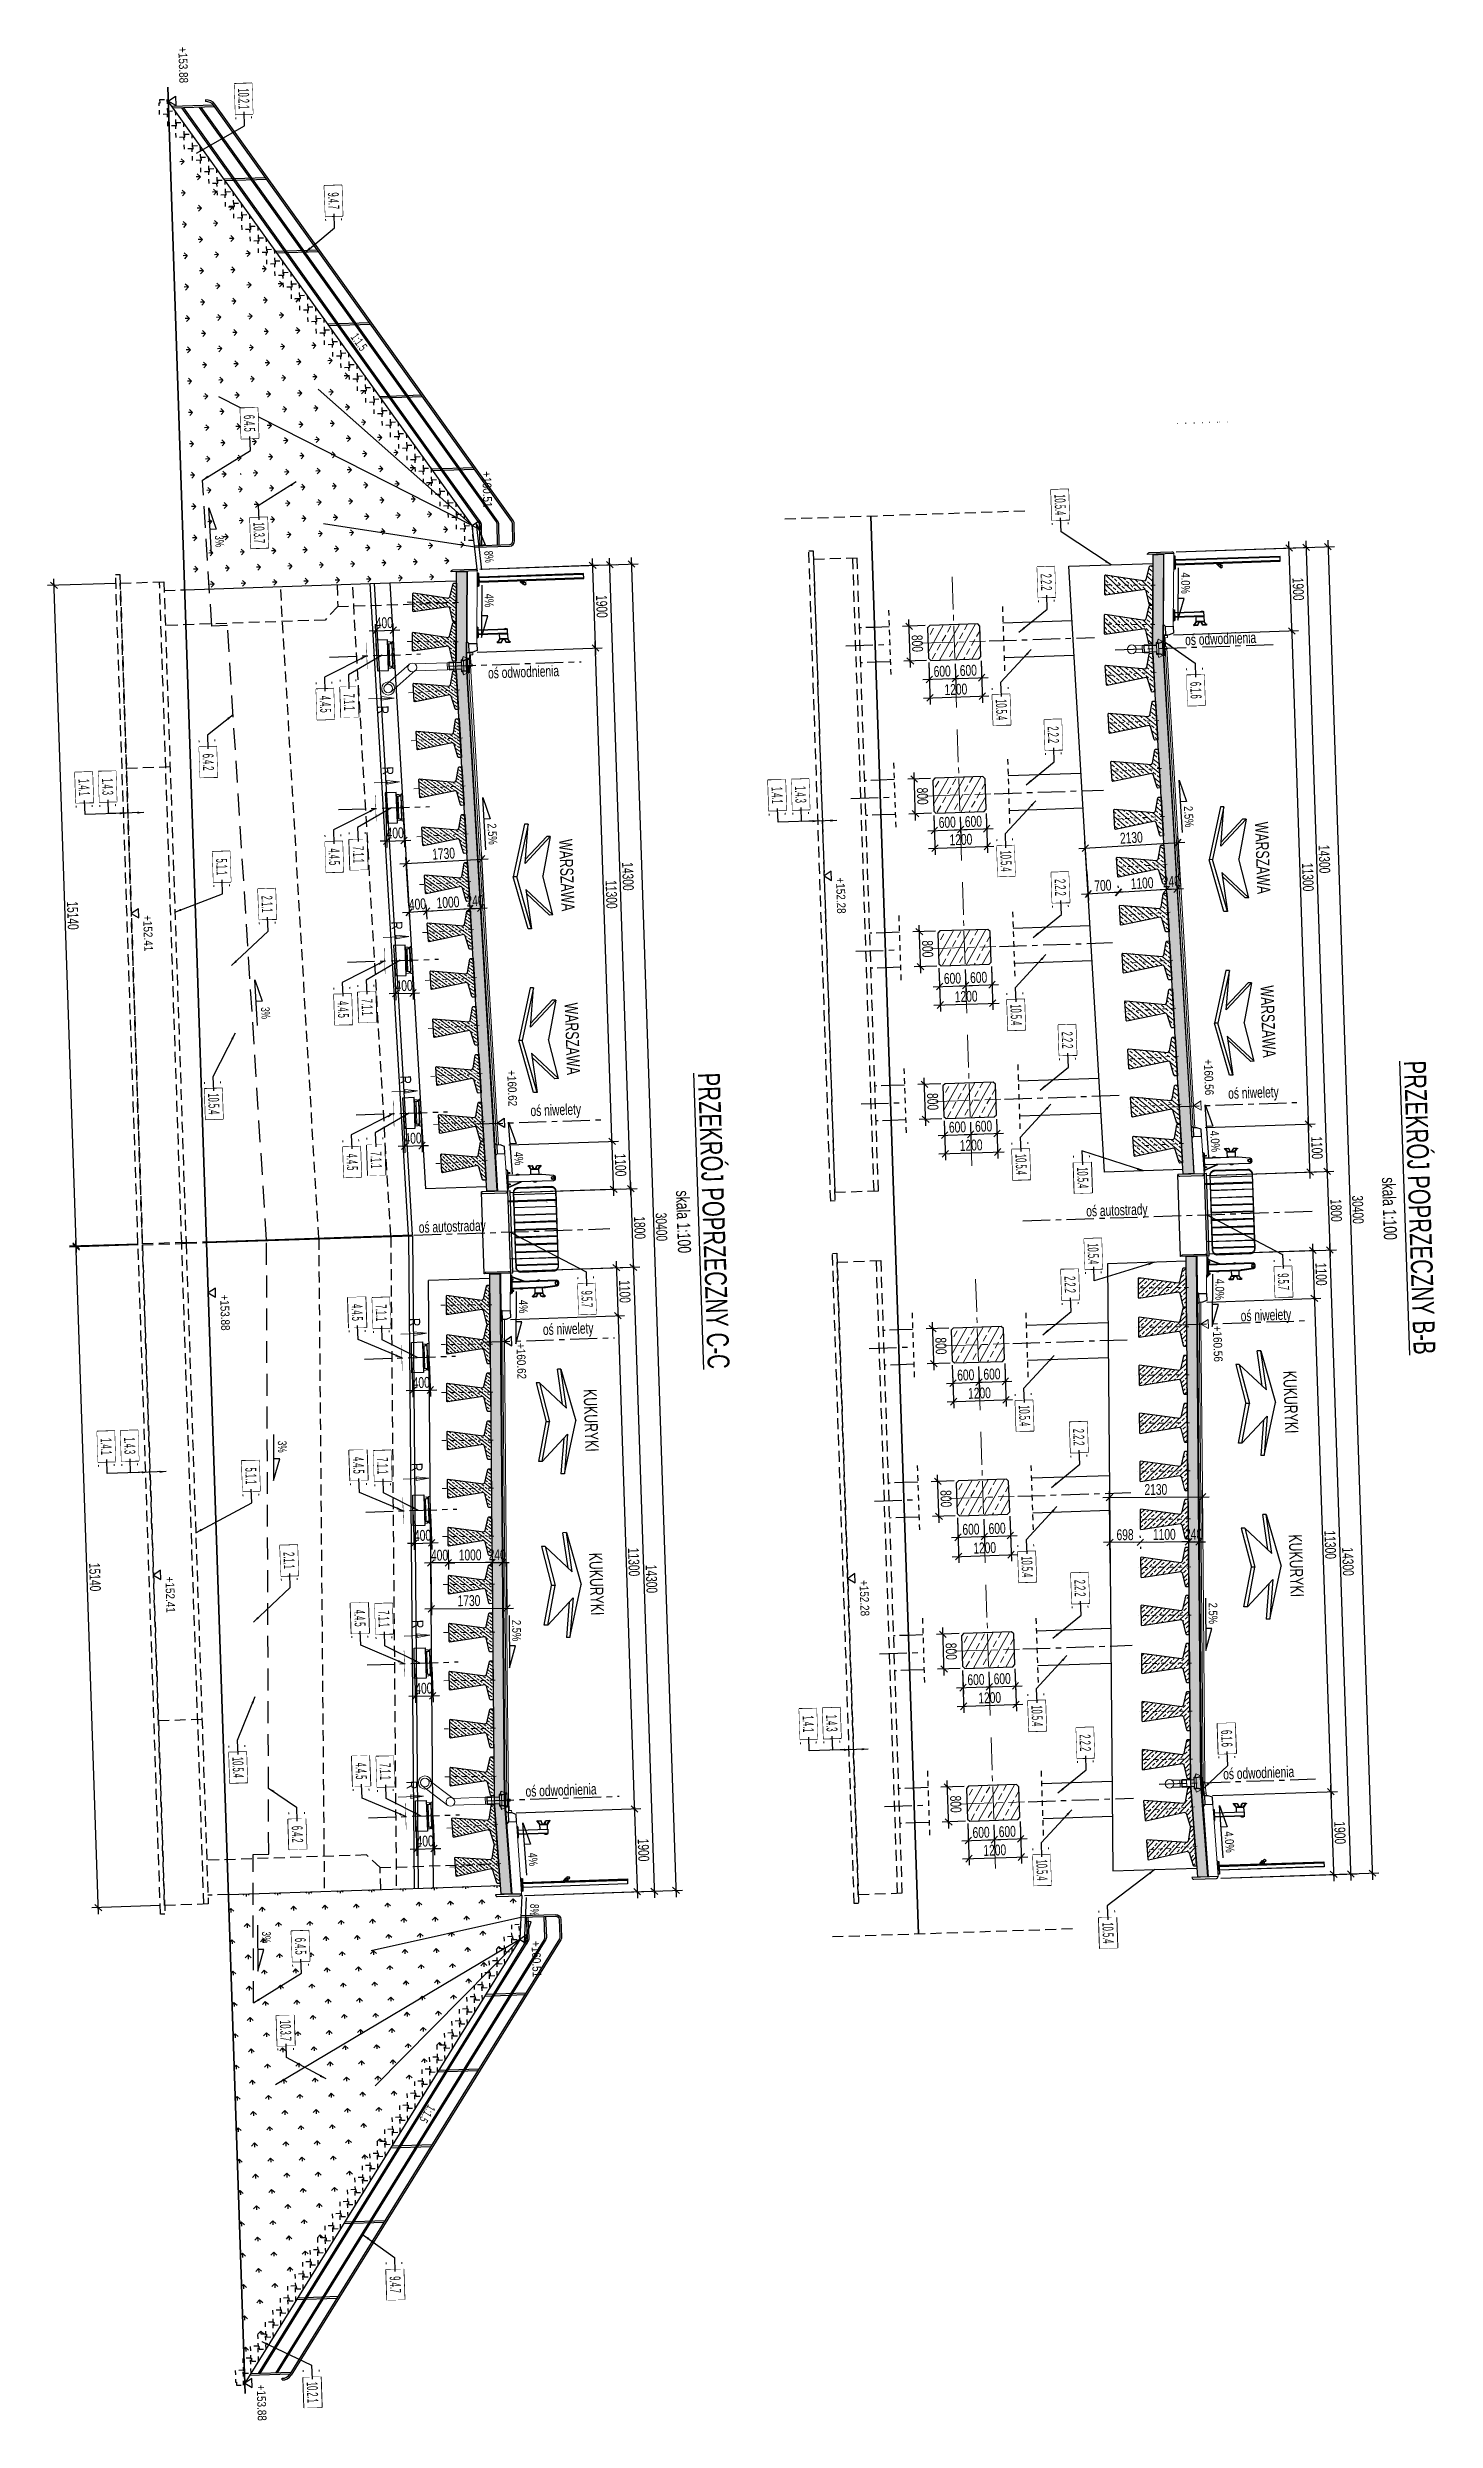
# Model space of a CAD drawing. Header units: metres. Extents: x 8395712 to 9795150, y 4166577 to 5794892.
# Drawn here: x 8418310.8 to 8418342.6, y 5772409.8 to 5772464.2 of the extents above; entities that cross this region are included whole.
import ezdxf
from ezdxf.enums import TextEntityAlignment as Align

# ---------------------------------------------------------------- set-up
doc = ezdxf.new("R2010")
doc.units = ezdxf.units.M
doc.set_wipeout_variables(frame=1)
doc.header["$PDMODE"] = 35
doc.header["$PDSIZE"] = 0.002
for name, pattern in [('CENTER', [2, 1.25, -0.25, 0.25, -0.25]), ('CENTER2', [1.125, 0.75, -0.125, 0.125, -0.125]), ('DASHED', [0.75, 0.5, -0.25]), ('HIDDEN', [0.375, 0.25, -0.125])]:
    doc.linetypes.add(name, pattern=pattern)
for name, color, linetype, lineweight in [('$0$AII_M_wyposażenie', 8, 'Continuous', 9), ('AII_M_konstrukcja', 1, 'Continuous', 25), ('AII_M_koty wysokościowe', 1, 'Continuous', 18), ('AII_M_kreskowanie', 8, 'Continuous', 0), ('AII_M_kreskowanie skarp', 8, 'Continuous', 0), ('AII_M_linie kreskowane', 9, 'HIDDEN', 18), ('AII_M_nawierzchnia', 9, 'Continuous', 18), ('AII_M_obiekty osie', 7, 'CENTER2', 18), ('AII_M_odwodnienie', 8, 'Continuous', 9), ('AII_M_opisy', 1, 'Continuous', 25), ('AII_M_opisy spadki', 9, 'Continuous', 18), ('AII_M_opisy wymiary', 1, 'Continuous', 25), ('AII_M_osie', 9, 'CENTER', 18), ('AII_M_teren projektowany', 4, 'Continuous', 70), ('AII_M_wymiary', 1, 'Continuous', 25), ('AII_M_wyposazenie', 1, 'Continuous', 25)]:
    doc.layers.add(name, color=color, linetype=linetype, lineweight=lineweight)
for name, color, linetype in [('$4$AII_M_obiekty', 7, 'Continuous'), ('00RamTab-T', 2, 'Continuous'), ('00RysOpi-T', 2, 'Continuous'), ('00WspGeo-T', 7, 'Continuous'), ('AII_M_balustrady', 8, 'Continuous'), ('AII_M_bariery', 8, 'Continuous'), ('AII_M_ekrany', 8, 'Continuous'), ('AII_M_izolacja', 8, 'Continuous'), ('AII_M_konstrukcja beton', 3, 'Continuous'), ('AII_M_krawężnik', 9, 'Continuous'), ('AII_M_opis', 1, 'Continuous'), ('AII_M_opisy do legendy', 2, 'Continuous'), ('AII_M_opisy kierunki', 1, 'Continuous'), ('AII_M_osie główne', 8, 'CENTER'), ('AII_M_podpory', 1, 'Continuous'), ('AII_M_wyposażenie', 8, 'Continuous'), ('AII_odwodnienie_drenaż', 140, 'Continuous'), ('AII_wyposażenie', 8, 'Continuous')]:
    doc.layers.add(name, color=color, linetype=linetype)
doc.styles.add('AII_norm.', font='CDMSIMPL.shx', dxfattribs={"width": 0.75, "bigfont": 'CDMBIGPL.shx'})
doc.styles.add('CDMSTYLE', font='CDMSIMPL.shx', dxfattribs={"width": 0.7, "bigfont": 'CDMBIGPL.shx'})
doc.dimstyles.new('CDM-ME100MM', dxfattribs={"dimscale": 0.1, "dimtxt": 2.5, "dimasz": 1.5, "dimexe": 1.5, "dimexo": 1, "dimgap": 0.5, "dimtad": 1, "dimdec": 0, "dimlfac": 1000, "dimrnd": 1, "dimzin": 9, "dimtxsty": 'CDMSTYLE', "dimblk": 'OBLIQUE', "dimcen": 2.5, "dimdle": 1.5, "dimclrd": 9, "dimclre": 9, "dimclrt": 1, "dimadec": 1, "dimazin": 2, "dimtfac": 1, "dimtdec": 0, "dimtix": 1, "dimtmove": 2, "dimatfit": 3, "dimldrblk": 'DOT', "dimfxl": 1, "dimtvp": 1, "dimtolj": 1, "dimtzin": 0, "dimlwd": 25, "dimlwe": 25, "dimarcsym": 0})
doc.dimstyles.new('CDM-ME100MM$7', dxfattribs={"dimscale": 0.1, "dimtxt": 2.5, "dimasz": 1.5, "dimexe": 1.5, "dimexo": 1, "dimgap": 0.5, "dimtad": 1, "dimdec": 0, "dimlfac": 1000, "dimrnd": 1, "dimzin": 9, "dimtxsty": 'CDMSTYLE', "dimblk": 'OBLIQUE', "dimcen": 2.5, "dimdle": 1.5, "dimclrd": 9, "dimclre": 9, "dimclrt": 1, "dimadec": 1, "dimazin": 2, "dimtfac": 1, "dimtdec": 0, "dimtix": 1, "dimtmove": 2, "dimatfit": 3, "dimfxl": 1, "dimtvp": 1, "dimtolj": 1, "dimtzin": 0, "dimlwd": 25, "dimlwe": 25, "dimarcsym": 0})
doc.dimstyles.new('CDM-ME200MM', dxfattribs={"dimscale": 0.2, "dimtxt": 2.5, "dimasz": 1.5, "dimexe": 1.5, "dimexo": 1, "dimgap": 0.5, "dimtad": 1, "dimdec": 0, "dimlfac": 1000, "dimrnd": 1, "dimzin": 9, "dimtxsty": 'CDMSTYLE', "dimblk": 'OBLIQUE', "dimcen": 2.5, "dimdle": 1.5, "dimclrd": 9, "dimclre": 9, "dimadec": 1, "dimazin": 2, "dimtfac": 1, "dimtdec": 0, "dimtix": 1, "dimtmove": 2, "dimatfit": 3, "dimldrblk": 'DOT', "dimfxl": 1, "dimtvp": 1, "dimtolj": 1, "dimtzin": 0, "dimlwd": 25, "dimlwe": 25, "dimarcsym": 0})
pattern_1 = [(316.92062, (8418327.70222, 5772466.1498), (0.08537637, 0.09130102), []), (316.92062, (8418327.70518, 5772466.06146), (0.08537637, 0.09130102), [0.0625, -0.03125])]
pattern_2 = [(316.92062, (8418311.75526, 5772465.75377), (0.08537637, 0.09130102), []), (316.92062, (8418311.75822, 5772465.66543), (0.08537637, 0.09130102), [0.0625, -0.03125])]
pattern_3 = [(317.206884, (8418178.65507, 5770629.55886), (0.0849191424, 0.091726437), []), (317.206884, (8418178.65847, 5770629.47054), (0.0849191424, 0.091726437), [0.0625, -0.03125])]
pattern_4 = [(317.206884, (8418178.66274, 5770628.65861), (0.0849191424, 0.091726437), []), (317.206884, (8418178.66614, 5770628.57029), (0.0849191424, 0.091726437), [0.0625, -0.03125])]
pattern_5 = [(320.9295905, (8418296.34195, 5770612.2299), (0.078784367, 0.097046502), []), (320.9295905, (8418296.35108, 5770612.14198), (0.078784367, 0.097046502), [0.0625, -0.03125])]
pattern_6 = [(320.9295905, (8418296.4081, 5770611.33161), (0.078784367, 0.097046502), []), (320.9295905, (8418296.41723, 5770611.24369), (0.078784367, 0.097046502), [0.0625, -0.03125])]

msp = doc.modelspace()

# ---------------------------------------------------------------- texts
at = {"color": 9, "linetype": 'ByBlock', "lineweight": 25, "style": 'CDMSTYLE', "width": 0.7}
for rotation, p in [(305.61084, (8418317.8507, 5772457.397)), (238.23055, (8418319.4113, 5772416.9233))]:
    msp.add_text('1:1.5', height=0.2, rotation=rotation, dxfattribs=at).set_placement(p, align=Align.CENTER)
at = {"layer": 'AII_M_odwodnienie', "color": 9, "linetype": 'ByBlock', "lineweight": 25, "style": 'CDMSTYLE', "width": 0.7}
for rotation, p in [(273.63913, (8418314.6367, 5772452.8872)), (273.63913, (8418315.6911, 5772442.0799)), (270.20211, (8418316.0723, 5772432.152)), (270.20226, (8418315.7093, 5772420.9145))]:
    msp.add_text('3%', height=0.2, rotation=rotation, dxfattribs=at).set_placement(p, align=Align.CENTER)
at = {"layer": 'AII_M_opis', "style": 'AII_norm.', "width": 0.7}
for s, p in [('oś odwodnienia', (8418336.8506, 5772450.507)), ('oś odwodnienia', (8418320.8882, 5772449.7463)), ('oś niwelety', (8418337.8351, 5772440.1196)), ('oś niwelety', (8418321.8605, 5772439.7226)), ('oś autostrady', (8418334.5854, 5772437.4237)), ('oś autostraday', (8418319.3014, 5772437.0499)), ('oś niwelety', (8418322.1448, 5772434.7097)), ('oś niwelety', (8418338.1222, 5772435.0242)), ('oś odwodnienia', (8418337.7217, 5772424.5313)), ('oś odwodnienia', (8418321.7471, 5772424.1343))]:
    msp.add_text(s, height=0.25, rotation=1.92062, dxfattribs=at).set_placement(p)
at = {"layer": 'AII_M_opis', "color": 3, "ltscale": 2, "style": 'AII_norm.', "width": 0.7}
for s, p in [('%%UPRZEKRÓJ POPRZECZNY B-B', (8418341.9686, 5772437.6212)), ('%%UPRZEKRÓJ POPRZECZNY C-C', (8418325.8037, 5772437.3186))]:
    msp.add_text(s, height=0.5, rotation=271.92062, dxfattribs=at).set_placement(p, align=Align.CENTER)
at = {"layer": 'AII_M_opis', "color": 1, "ltscale": 2, "style": 'AII_norm.', "width": 0.7}
for p in [(8418341.3758, 5772437.6014), (8418325.2109, 5772437.2987)]:
    msp.add_text('skala 1:100', height=0.3, rotation=271.92062, dxfattribs=at).set_placement(p, align=Align.CENTER)
at = {"layer": 'AII_M_opisy', "color": 10, "lineweight": 18, "style": 'CDMSTYLE', "width": 0.8}
for p in [(8418318.4839, 5772449.029), (8418318.5926, 5772447.6344), (8418318.8, 5772444.0892), (8418319.0001, 5772440.5553), (8418319.2065, 5772435.0035), (8418319.2611, 5772431.6839), (8418319.2811, 5772428.0885)]:
    msp.add_text('R', height=0.25, rotation=271.92062, dxfattribs=at).set_placement(p, align=Align.MIDDLE_CENTER)
at = {"layer": 'AII_M_wymiary', "style": 'CDMSTYLE', "width": 0.7}
for rotation, p in [(276.4947, (8418320.8071, 5772452.5258)), (267.3467, (8418321.8458, 5772421.5492))]:
    msp.add_text('8%', height=0.2, rotation=rotation, dxfattribs=at).set_placement(p, align=Align.CENTER)

# ---------------------------------------------------------------- blocks, each defined once
blk = doc.blocks.new('Kierunek_od')
at = {"layer": 'AII_M_opis', "color": 0}
for p, q in [((-0.45, 0), (0, -0.1)), ((-0.45, 0), (-0.15, -0.3)), ((-0.45, 0), (-0.45, -0.04)), ((0.45, 0), (0, -0.1)), ((0.45, 0), (0.15, -0.3)), ((0.45, 0), (0.45, -0.04)), ((-0.15, -0.3), (-0.6, -0.25)), ((-0.6, -0.25), (0, -0.4)), ((-0.6, -0.25), (-0.6, -0.29)), ((-0.45, -0.04), (-0.195, -0.295)), ((0.6, -0.25), (0, -0.4)), ((0.15, -0.3), (0.6, -0.25)), ((0.45, -0.04), (0.195, -0.295)), ((0.6, -0.25), (0.6, -0.29)), ((-0.6, -0.29), (0, -0.44)), ((0.6, -0.29), (0, -0.44)), ((0, -0.4), (0, -0.44))]:
    blk.add_line(p, q, dxfattribs=at)
at = {"layer": 'AII_M_opis', "color": 2, "style": 'AII_norm.', "width": 0.7, "flags": 4}
blk.add_attdef('KIERUNEK', text='', height=0.15, dxfattribs=at).set_placement((0, 0.175), align=Align.MIDDLE_CENTER)
blk = doc.blocks.new('Deska_0.6')
at = {"layer": 'AII_M_wyposażenie', "color": 0, "linetype": 'ByBlock', "lineweight": -2}
blk.add_lwpolyline([(0, 0), (0, -0.6, 0.414214), (0.04, -0.56), (0.04, -0.04, 0.414214)], format="xyb", close=True, dxfattribs=at)
blk = doc.blocks.new('Barieroporęcz_1.1')
at = {"layer": 'AII_M_bariery', "color": 0, "linetype": 'ByBlock', "lineweight": -2}
for p, q in [((-0.23, 0.537), (-0.23, 0.717)), ((-0.23, 0.717), (-0.11, 0.717)), ((-0.11, 0.717), (-0.11, 0.537)), ((0.052, 0.669), (0.05, 0.667)), ((-0.11, 0.537), (-0.23, 0.537)), ((-0.17, 0.013), (-0.15, 0.013)), ((-0.112, 0.275), (-0.11, 0.273)), ((0.17, 0.013), (0.05, 0.313)), ((0.161, 0.013), (0.05, 0.291)), ((0.09, 0.013), (0.11, 0.013))]:
    blk.add_line(p, q, dxfattribs=at)
for points in [[(-0.11, 0.013), (-0.11, 0.751, -0.028091), (-0.108, 0.785), (-0.08, 1.053, -0.371293), (-0.037, 1.09), (0.007, 1.09, -0.414214), (0.05, 1.047), (0.05, 0.013)], [(-0.31, 0.491), (-0.31, 0.517), (-0.31, 0.573, -0.324981), (-0.305, 0.58), (-0.268, 0.592), (-0.243, 0.6, 0.324981), (-0.238, 0.607), (-0.238, 0.627), (-0.238, 0.647, 0.324981), (-0.243, 0.653), (-0.274, 0.663), (-0.305, 0.673, -0.324981), (-0.31, 0.68), (-0.31, 0.704), (-0.31, 0.762, -0.15172), (-0.309, 0.766), (-0.299, 0.78), (-0.297, 0.778), (-0.306, 0.765, 0.15172), (-0.307, 0.761), (-0.307, 0.704), (-0.307, 0.682, 0.324981), (-0.302, 0.676), (-0.274, 0.666), (-0.24, 0.655, -0.324981), (-0.235, 0.649), (-0.235, 0.627), (-0.235, 0.605, -0.324981), (-0.24, 0.598), (-0.268, 0.589), (-0.302, 0.578, 0.324981), (-0.307, 0.571), (-0.307, 0.517), (-0.307, 0.492, 0.15172), (-0.306, 0.488), (-0.297, 0.475), (-0.299, 0.473), (-0.309, 0.487, -0.15172), (-0.31, 0.491, 0.15172), (-0.309, 0.487)], [(0.042, 0.013), (0.042, 1.047, 0.414214), (0.007, 1.082), (-0.037, 1.082, 0.361555), (-0.071, 1.053), (-0.072, 1.052), (-0.1, 0.785, 0.028091), (-0.102, 0.751), (-0.102, 0.013)], [(0.052, 0.669, -0.305469), (0.052, 0.584), (0.05, 0.587, 0.3), (0.05, 0.667)], [(-0.112, 0.275, 0.305469), (-0.112, 0.191), (-0.11, 0.193, -0.3), (-0.11, 0.273, -0.425)]]:
    blk.add_lwpolyline(points, format="xyb", dxfattribs=at)
blk.add_lwpolyline([(-0.259, 0.526), (-0.238, 0.539, 0.252386), (-0.235, 0.545), (-0.235, 0.602), (-0.235, 0.708, 0.252386), (-0.238, 0.714), (-0.265, 0.732), (-0.304, 0.757), (-0.301, 0.761), (-0.265, 0.738), (-0.233, 0.717, -0.252386), (-0.23, 0.711), (-0.23, 0.602), (-0.23, 0.542, -0.252386), (-0.233, 0.537), (-0.259, 0.52), (-0.301, 0.492), (-0.304, 0.496)], format="xyb", close=True, dxfattribs=at)
for points in [[(-0.21, 0.013), (-0.21, 0), (0.21, 0), (0.21, 0.013)], [(-0.146, 0.013), (-0.174, 0.013), (-0.174, 0.024), (-0.146, 0.024)], [(-0.17, 0.024), (-0.17, 0.05), (-0.167, 0.053), (-0.153, 0.053), (-0.15, 0.05), (-0.15, 0.024)], [(0.114, 0.013), (0.086, 0.013), (0.086, 0.024), (0.114, 0.024)], [(0.09, 0.024), (0.09, 0.05), (0.093, 0.053), (0.107, 0.053), (0.11, 0.05), (0.11, 0.024)]]:
    blk.add_lwpolyline(points, close=True, dxfattribs=at)
for radius in [0.035, 0.03]:
    blk.add_circle((-0.015, 1.039), radius, dxfattribs=at)
blk = doc.blocks.new('Bariera')
at = {"color": 0, "linetype": 'ByBlock', "lineweight": -2}
for p, q in [((-0.165, 0.685), (-0.165, 0.505)), ((-0.069, 0.685), (-0.165, 0.685)), ((-0.161, 0.505), (-0.161, 0.685)), ((-0.05, 0.685), (-0.069, 0.685)), ((-0.054, 0.505), (-0.054, 0.685)), ((-0.05, 0.683), (-0.05, 0.687)), ((-0.05, 0.503), (-0.05, 0.683)), ((-0.042, 0.687), (-0.042, 0.013)), ((0.042, 0.687), (0.042, 0.013)), ((0.052, 0.689), (0.05, 0.687)), ((-0.165, 0.505), (-0.05, 0.505))]:
    blk.add_line(p, q, dxfattribs=at)
for points in [[(-0.25, 0.454), (-0.25, 0.538, -0.324981), (-0.245, 0.545), (-0.178, 0.566, 0.324981), (-0.173, 0.573), (-0.173, 0.593), (-0.173, 0.613, 0.324981), (-0.178, 0.62), (-0.245, 0.641, -0.324981), (-0.25, 0.648), (-0.25, 0.732, -0.15172), (-0.249, 0.736), (-0.239, 0.75), (-0.237, 0.748), (-0.246, 0.735, 0.15172), (-0.247, 0.731), (-0.247, 0.65, 0.324981), (-0.242, 0.644), (-0.175, 0.622, -0.324981), (-0.17, 0.615), (-0.17, 0.593), (-0.17, 0.571, -0.324981), (-0.175, 0.564), (-0.242, 0.542, 0.324981), (-0.247, 0.536), (-0.247, 0.455, 0.15172), (-0.246, 0.451), (-0.237, 0.438), (-0.239, 0.436), (-0.249, 0.45, -0.15172), (-0.25, 0.454, 0.15172), (-0.249, 0.45)], [(0.052, 0.689, -0.305469), (0.052, 0.605), (0.05, 0.607, 0.3), (0.05, 0.687, 0.425)]]:
    blk.add_lwpolyline(points, format="xyb", dxfattribs=at)
blk.add_lwpolyline([(-0.168, 0.685, -0.252386), (-0.165, 0.679), (-0.165, 0.507, -0.252386), (-0.168, 0.501), (-0.241, 0.453), (-0.244, 0.457), (-0.173, 0.504, 0.252386), (-0.17, 0.509), (-0.17, 0.677, 0.252386), (-0.173, 0.682), (-0.244, 0.729), (-0.241, 0.733)], format="xyb", close=True, dxfattribs=at)
blk.add_lwpolyline([(-0.05, 0.013), (-0.05, 0.687), (0.05, 0.687), (0.05, 0.013)], dxfattribs=at)
blk.add_lwpolyline([(-0.12, 0), (0.12, 0), (0.12, 0.013), (-0.12, 0.013)], close=True, dxfattribs=at)
blk = doc.blocks.new('Spadek')
at = {"layer": 'AII_M_wymiary', "color": 9}
blk.add_lwpolyline([(-0.3, 0), (0.3, 0), (0.05, 0.07), (0.05, 0.07), (0.05, 0)], dxfattribs=at)
at = {"layer": 'AII_M_wymiary', "color": 1, "style": 'CDMSTYLE', "width": 0.8}
blk.add_attdef('SP', text='', height=0.1, rotation=360, dxfattribs=at).set_placement((-0.125, 0.035), align=Align.CENTER)
blk = doc.blocks.new('Ekran_przeciwolśnieniowy_pochwyt')
at = {"layer": 'AII_M_ekrany', "color": 0, "linetype": 'ByBlock', "lineweight": -2}
for p, q in [((-0.032, 0.025), (-0.032, 2.425)), ((-0.014, 0.025), (-0.014, 2.425)), ((0.066, 0.025), (0.066, 2.425))]:
    blk.add_line(p, q, dxfattribs=at)
at = {"layer": 'AII_M_ekrany', "color": 0, "linetype": 'ByBlock', "lineweight": -2, "ltscale": 0.5}
for p, q in [((-0.074, 1.018), (-0.074, 1.014)), ((-0.065, 1.028), (-0.066, 1.025)), ((-0.066, 1.025), (-0.066, 1.007)), ((-0.065, 1.004), (-0.066, 1.007)), ((-0.065, 1.028), (-0.053, 1.028)), ((-0.065, 1.028), (-0.065, 1.004)), ((-0.065, 1.004), (-0.053, 1.004)), ((-0.053, 1.028), (-0.053, 1.004)), ((-0.053, 1.028), (-0.053, 1.004)), ((-0.05, 1.028), (-0.053, 1.028)), ((-0.053, 1.023), (-0.053, 1.008)), ((-0.05, 1.004), (-0.053, 1.004)), ((-0.05, 1.028), (-0.05, 1.004))]:
    blk.add_line(p, q, dxfattribs=at)
at = {"layer": 'AII_M_ekrany', "color": 0, "linetype": 'ByBlock', "lineweight": -2}
blk.add_lwpolyline([(0.074, 0.025), (-0.04, 0.025), (-0.04, 2.425), (0.074, 2.425), (0.074, 0.025)], dxfattribs=at)
blk.add_lwpolyline([(-0.082, 1.059), (-0.064, 1.059), (-0.05, 1.059), (-0.05, 0.97), (-0.056, 0.97), (-0.111, 1.025), (-0.111, 1.04, 0.317383)], format="xyb", close=True, dxfattribs=at)
for points in [[(-0.04, 0.96), (-0.04, 1.069), (-0.05, 1.069), (-0.05, 0.96)], [(-0.128, 0), (-0.128, 0.025), (0.162, 0.025), (0.162, 0)]]:
    blk.add_lwpolyline(points, close=True, dxfattribs=at)
for radius in [0.03, 0.026]:
    blk.add_circle((-0.11, 1.07), radius, dxfattribs=at)
at = {"layer": 'AII_M_ekrany', "color": 0, "linetype": 'ByBlock', "lineweight": -2, "ltscale": 0.5}
for centre, start, end in [((-0.066, 1.018), 88.6657, 180.3808), ((-0.066, 1.014), 179.6192, 271.3343)]:
    blk.add_arc(centre, 0.00758, start, end, dxfattribs=at)
blk = doc.blocks.new('_OBLIQUE')
at = {"color": 0, "linetype": 'ByBlock'}
blk.add_line((-0.5, -0.5), (0.5, 0.5), dxfattribs=at)
blk = doc.blocks.new('*D135')
at = {"layer": 'AII_M_wymiary', "color": 9, "lineweight": 25, "transparency": 16777216}
for p, q in [((8418336.421, 5772444.915), (8418336.271, 5772444.907)), ((8418336.415, 5772445.015), (8418336.412, 5772445.065)), ((8418336.421, 5772444.915), (8418336.66, 5772444.929)), ((8418336.654, 5772445.029), (8418336.651, 5772445.079)), ((8418336.66, 5772444.929), (8418336.81, 5772444.938))]:
    blk.add_line(p, q, dxfattribs=at)
at = {"layer": 'Defpoints', "color": 0, "lineweight": 25, "transparency": 16777216}
for p in [(8418336.421, 5772444.915), (8418336.66, 5772444.929), (8418336.66, 5772444.929)]:
    blk.add_point(p, dxfattribs=at)
at = {"layer": 'AII_M_wymiary', "color": 9, "lineweight": 25, "transparency": 16777216, "xscale": 0.15, "yscale": 0.15, "zscale": 0.15}
for p, rotation in [((8418336.421, 5772444.915), 3.352717910383678), ((8418336.66, 5772444.929), 183.3527179103837)]:
    blk.add_blockref('_OBLIQUE', p, dxfattribs=dict(at, rotation=rotation))
at = {"layer": 'AII_M_wymiary', "color": 1, "lineweight": -3, "transparency": 16777216, "insert": (8418336.53, 5772445.097), "char_height": 0.25, "attachment_point": 5, "rotation": 3.3527, "style": 'CDMSTYLE'}
blk.add_mtext('\\A1;240', dxfattribs=at)
blk = doc.blocks.new('_DOT')
at = {"color": 0, "linetype": 'ByBlock'}
blk.add_line((-0.5, 0), (-1, 0), dxfattribs=at)
at = {"color": 0, "linetype": 'ByBlock', "const_width": 0.5}
blk.add_lwpolyline([(-0.25, 0, 1), (0.25, 0, 1)], format="xyb", close=True, dxfattribs=at)
blk = doc.blocks.new('*D136')
at = {"layer": 'AII_M_wymiary', "color": 9, "lineweight": 25, "transparency": 16777216}
for p, q in [((8418336.57, 5772444.924), (8418335.173, 5772444.842)), ((8418335.317, 5772444.951), (8418335.314, 5772445.001)), ((8418336.415, 5772445.015), (8418336.412, 5772445.065))]:
    blk.add_line(p, q, dxfattribs=at)
at = {"layer": 'Defpoints', "color": 0, "lineweight": 25, "transparency": 16777216}
for p in [(8418335.322, 5772444.851), (8418335.322, 5772444.851), (8418336.421, 5772444.915)]:
    blk.add_point(p, dxfattribs=at)
at = {"layer": 'AII_M_wymiary', "color": 9, "lineweight": 25, "transparency": 16777216, "xscale": 0.15, "yscale": 0.15, "zscale": 0.15}
for p, rotation in [((8418335.322, 5772444.851), 183.3527186675142), ((8418336.421, 5772444.915), 3.352718667514196)]:
    blk.add_blockref('_OBLIQUE', p, dxfattribs=dict(at, rotation=rotation))
at = {"layer": 'AII_M_wymiary', "color": 1, "lineweight": -3, "transparency": 16777216, "insert": (8418335.861, 5772445.058), "char_height": 0.25, "attachment_point": 5, "rotation": 3.3527, "style": 'CDMSTYLE'}
blk.add_mtext('\\A1;1100', dxfattribs=at)
blk = doc.blocks.new('*U132')
at = {"layer": 'AII_M_odwodnienie', "color": 0, "lineweight": -2}
for p, q in [((-155, 0), (155, 0)), ((-210, -135), (-210, -139)), ((-210, -135), (-210, -139)), ((-167, -48), (-209, -135)), ((-142, -161), (-209, -140)), ((-138, -167), (-138, -182)), ((-134, -186), (-84, -186)), ((-130, -161), (-130, -174)), ((-126, -178), (-76, -178)), ((114, -135), (-114, -135)), ((113, -178), (-114, -178)), ((-80, -508), (-80, -690)), ((126, -178), (76, -178)), ((80, -690), (80, -508)), ((134, -186), (84, -186)), ((130, -161), (130, -174)), ((138, -167), (138, -182)), ((142, -161), (209, -140)), ((167, -48), (209, -135)), ((210, -135), (210, -139)), ((210, -135), (210, -139)), ((210, -135), (210, -139)), ((210, -135), (210, -139)), ((210, -135), (210, -139))]:
    blk.add_line(p, q, dxfattribs=at)
at = {"layer": 'AII_M_odwodnienie', "color": 0, "lineweight": -2, "ltscale": 0.25}
for p, q in [((-90, -459), (90, -459)), ((-80, -508), (-80, -468)), ((-80, -508), (80, -508)), ((80, -508), (80, -468))]:
    blk.add_line(p, q, dxfattribs=at)
at = {"layer": 'AII_M_odwodnienie', "color": 0, "lineweight": -2}
for points in [[(-155, 0), (-167, 0), (-167, -48), (-155, -48)], [(-133, 0), (132, 0), (132, -39), (-133, -39)], [(167, 0), (155, 0), (155, -48), (167, -48)]]:
    blk.add_lwpolyline(points, close=True, dxfattribs=at)
for points in [[(-134, -155), (-209, -135)], [(-155, -48), (-130, -98), (-130, -161)], [(-133, -39), (-114, -135), (-114, -178)], [(-80, -190), (-80, -358)], [(-72, -182), (-72, -358)], [(72, -182), (72, -358)], [(80, -190), (80, -358)], [(132, -39), (114, -135), (114, -178)], [(155, -48), (130, -98), (130, -161)], [(134, -155), (209, -135)]]:
    blk.add_lwpolyline(points, dxfattribs=at)
at = {"layer": 'AII_M_odwodnienie', "color": 0, "lineweight": -2, "ltscale": 0.25}
blk.add_lwpolyline([(-90, -459), (-90, -358), (90, -358), (90, -459), (80, -468), (-80, -468)], close=True, dxfattribs=at)
at = {"layer": 'AII_M_odwodnienie', "color": 0, "lineweight": -2, "ltscale": 0.1}
for points in [[(-72, -358), (-72, -459)], [(72, -358), (72, -459)]]:
    blk.add_lwpolyline(points, dxfattribs=at)
at = {"layer": 'AII_M_odwodnienie', "color": 0, "lineweight": -2, "ltscale": 10}
blk.add_circle((0, -750), 100, dxfattribs=at)
at = {"layer": 'AII_M_odwodnienie', "color": 0, "lineweight": -2}
for centre, radius, start, end in [((-209, -135), 0.981, 75, 180), ((-209, -139), 0.981, 180, 252.9675), ((-144, -167), 6, 0, 72.9675), ((-134, -182), 4, 180, 270), ((-136, -161), 6, 0, 75), ((-126, -174), 4, 180, 270), ((-84, -190), 4, 0, 90), ((-76, -182), 4, 0, 90), ((76, -182), 4, 90, 180), ((76, -182), 4, 90, 180), ((84, -190), 4, 90, 180), ((126, -174), 4, 270, 0), ((136, -161), 6, 105, 180), ((134, -182), 4, 270, 0), ((144, -167), 6, 107.0325, 180), ((209, -135), 0.981, 0, 105), ((209, -135), 0.981, 0, 105), ((209, -135), 0.981, 0, 105), ((209, -135), 0.981, 0, 105), ((209, -135), 0.981, 0, 105), ((209, -139), 0.981, 287.0325, 0), ((209, -139), 0.981, 287.0325, 0), ((209, -139), 0.981, 287.0325, 0), ((209, -139), 0.981, 287.0325, 0), ((209, -139), 0.981, 287.0325, 0)]:
    blk.add_arc(centre, radius, start, end, dxfattribs=at)
blk = doc.blocks.new('T27')
at = {"layer": 'AII_M_kreskowanie'}
h = blk.add_hatch(dxfattribs=at)
h.set_pattern_fill('ANSI33', color=256, scale=25, angle=1.7184)
h.set_pattern_definition([(46.718358, (-1296896.9, -174361.31), (-115.568803, 108.83664), []), (46.718358, (-1296784.7, -174357.95), (-115.568803, 108.83664), [79.375, -39.6875])])
edge = h.paths.add_edge_path()
edge.add_line((-445, 0), (445, 0))
edge.add_line((445, 0), (445, -65))
edge.add_line((445, -65), (430, -80))
edge.add_line((430, -80), (130, -150))
edge.add_line((130, -150), (100, -180))
edge.add_line((100, -180), (232, -1085))
edge.add_line((232, -1085), (217, -1100))
edge.add_line((217, -1100), (-217, -1100))
edge.add_line((-217, -1100), (-232, -1085))
edge.add_line((-232, -1085), (-100, -180))
edge.add_line((-100, -180), (-130, -150))
edge.add_line((-130, -150), (-430, -80))
edge.add_line((-430, -80), (-445, -65))
edge.add_line((-445, -65), (-445, 0))
at = {"layer": 'AII_M_konstrukcja', "color": 2}
blk.add_lwpolyline([(-445, 0), (445, 0), (445, -65), (430, -80), (130, -150), (100, -180), (232, -1085), (217, -1100), (-217, -1100), (-232, -1085), (-100, -180), (-130, -150), (-430, -80), (-445, -65)], close=True, dxfattribs=at)
at = {"layer": 'AII_M_osie główne', "lineweight": 18, "ltscale": 0.1}
blk.add_lwpolyline([(0, 50), (0, -1150)], dxfattribs=at)
blk = doc.blocks.new('*D137')
at = {"layer": 'AII_M_wymiary', "color": 9, "lineweight": 25, "transparency": 16777216}
for p, q in [((8418334.593, 5772445.328), (8418334.633, 5772444.66)), ((8418335.472, 5772444.86), (8418334.474, 5772444.801)), ((8418335.317, 5772444.951), (8418335.314, 5772445.001))]:
    blk.add_line(p, q, dxfattribs=at)
at = {"layer": 'Defpoints', "color": 0, "lineweight": 25, "transparency": 16777216}
for p in [(8418334.588, 5772445.428), (8418334.624, 5772444.81), (8418335.322, 5772444.851)]:
    blk.add_point(p, dxfattribs=at)
at = {"layer": 'AII_M_wymiary', "color": 9, "lineweight": 25, "transparency": 16777216, "xscale": 0.15, "yscale": 0.15, "zscale": 0.15}
for p, rotation in [((8418334.624, 5772444.81), 183.3527186675142), ((8418335.322, 5772444.851), 3.352718667514196)]:
    blk.add_blockref('_OBLIQUE', p, dxfattribs=dict(at, rotation=rotation))
at = {"layer": 'AII_M_wymiary', "color": 1, "lineweight": -3, "transparency": 16777216, "insert": (8418334.963, 5772445.005), "char_height": 0.25, "attachment_point": 5, "rotation": 3.3527, "style": 'CDMSTYLE'}
blk.add_mtext('\\A1;700', dxfattribs=at)
blk = doc.blocks.new('OpiTxt01')
at = {"color": 0, "linetype": 'Continuous', "lineweight": 20, "style": 'CDMSTYLE', "width": 0.7}
blk.add_attdef('TEKST_GORNY', (1, 0.89), '', height=2, dxfattribs=at)
at = {"color": 0, "linetype": 'Continuous', "lineweight": -2, "style": 'CDMSTYLE', "width": 0.7}
blk.add_attdef('TEKST_DOLNY', (1.05, -2.73), '', height=2, dxfattribs=at)
blk = doc.blocks.new('Kierunek_do')
at = {"layer": 'AII_M_opis', "color": 0}
for p, q in [((-0.6, -0.15), (0, 0)), ((0.6, -0.15), (0, 0)), ((-0.15, -0.1), (-0.6, -0.15)), ((-0.195, -0.145), (-0.6, -0.19)), ((-0.6, -0.15), (-0.6, -0.19)), ((-0.45, -0.4), (-0.15, -0.1)), ((0.45, -0.4), (0.15, -0.1)), ((0.15, -0.1), (0.6, -0.15)), ((0.195, -0.145), (0.6, -0.19)), ((0.6, -0.15), (0.6, -0.19)), ((-0.45, -0.4), (0, -0.3)), ((-0.45, -0.44), (0, -0.34)), ((-0.45, -0.4), (-0.45, -0.44)), ((0.45, -0.4), (0, -0.3)), ((0, -0.3), (0, -0.34)), ((0.45, -0.44), (0, -0.34)), ((0.45, -0.4), (0.45, -0.44))]:
    blk.add_line(p, q, dxfattribs=at)
at = {"layer": 'AII_M_opis', "color": 2, "lineweight": 25, "style": 'AII_norm.', "width": 0.7, "flags": 4}
blk.add_attdef('KIERUNEK', text='', height=0.15, rotation=360, dxfattribs=at).set_placement((0, 0.175), align=Align.MIDDLE_CENTER)
blk = doc.blocks.new('$0$ŁożGarn GJ-flat-1')
at = {"layer": '$0$AII_M_wyposażenie', "linetype": 'Continuous', "lineweight": -2, "ltscale": 0.01}
for p, q in [((-0.31, 0.107), (-0.31, 0.14)), ((-0.31, 0.14), (0.31, 0.14)), ((-0.03, 0.107), (-0.31, 0.107)), ((-0.301, 0.101), (-0.301, 0.107)), ((-0.301, 0.101), (-0.033, 0.101)), ((-0.26, 0.065), (-0.3, 0.065)), ((-0.3, 0), (-0.3, 0.065)), ((-0.3, 0), (0.3, 0)), ((-0.292, 0.098), (-0.245, 0.098)), ((-0.292, 0.083), (-0.292, 0.098)), ((-0.292, 0.083), (-0.257, 0.083)), ((-0.28, 0.065), (-0.28, 0.083)), ((-0.26, 0.065), (-0.257, 0.065)), ((-0.26, 0.012), (-0.26, 0.065)), ((-0.26, 0.06), (-0.257, 0.06)), ((0.26, 0.036), (-0.26, 0.036)), ((-0.26, 0.012), (0.26, 0.012)), ((-0.257, 0.06), (-0.257, 0.083)), ((-0.245, 0.095), (-0.245, 0.101)), ((-0.044, 0.095), (-0.245, 0.095)), ((-0.044, 0.098), (-0.044, 0.101)), ((-0.044, 0.098), (-0.025, 0.098)), ((-0.044, 0.098), (-0.044, 0.092)), ((0.044, 0.092), (-0.044, 0.092)), ((-0.033, 0.107), (-0.033, 0.101)), ((0.03, 0.124), (-0.03, 0.124)), ((-0.03, 0.124), (-0.03, 0.107)), ((-0.025, 0.119), (-0.03, 0.119)), ((-0.025, 0.112), (-0.03, 0.112)), ((0.025, 0.119), (-0.025, 0.119)), ((-0.025, 0.119), (-0.025, 0.098)), ((0.025, 0.119), (0.03, 0.119)), ((0.025, 0.119), (0.025, 0.098)), ((0.025, 0.112), (0.03, 0.112)), ((0.044, 0.098), (0.025, 0.098)), ((0.03, 0.124), (0.03, 0.107)), ((0.31, 0.107), (0.03, 0.107)), ((0.033, 0.107), (0.033, 0.101)), ((0.301, 0.101), (0.033, 0.101)), ((0.044, 0.098), (0.044, 0.101)), ((0.044, 0.098), (0.044, 0.092)), ((0.245, 0.095), (0.044, 0.095)), ((0.245, 0.095), (0.245, 0.101)), ((0.292, 0.098), (0.245, 0.098)), ((0.292, 0.083), (0.257, 0.083)), ((0.257, 0.06), (0.257, 0.083)), ((0.26, 0.065), (0.257, 0.065)), ((0.26, 0.06), (0.257, 0.06)), ((0.26, 0.065), (0.3, 0.065)), ((0.26, 0.012), (0.26, 0.065)), ((0.28, 0.065), (0.28, 0.083)), ((0.292, 0.083), (0.292, 0.098)), ((0.3, 0), (0.3, 0.065)), ((0.301, 0.101), (0.301, 0.107)), ((0.31, 0.14), (0.31, 0.107))]:
    blk.add_line(p, q, dxfattribs=at)
blk = doc.blocks.new('*E134')
at = {"layer": '$4$AII_M_obiekty', "lineweight": 18, "rotation": 0.000850774965542019}
blk.add_blockref('$0$ŁożGarn GJ-flat-1', (0, -0.24), dxfattribs=at)
blk = doc.blocks.new('*D261')
at = {"layer": 'AII_M_opisy wymiary', "color": 9, "linetype": 'ByBlock', "lineweight": 25, "transparency": 16777216}
for p, q in [((8418320.975, 5772429.501), (8418320.825, 5772429.5)), ((8418320.975, 5772429.501), (8418321.215, 5772429.503)), ((8418320.976, 5772429.401), (8418320.977, 5772429.351)), ((8418321.215, 5772429.503), (8418321.365, 5772429.504)), ((8418321.216, 5772429.403), (8418321.217, 5772429.353))]:
    blk.add_line(p, q, dxfattribs=at)
at = {"layer": 'Defpoints', "color": 0, "linetype": 'ByBlock', "lineweight": 25, "transparency": 16777216}
for p in [(8418320.975, 5772429.501), (8418321.215, 5772429.503), (8418321.215, 5772429.503)]:
    blk.add_point(p, dxfattribs=at)
at = {"layer": 'AII_M_opisy wymiary', "color": 9, "linetype": 'ByBlock', "lineweight": 25, "transparency": 16777216, "xscale": 0.15, "yscale": 0.15, "zscale": 0.15}
for p, rotation in [((8418320.975, 5772429.501), 0.4885259304860412), ((8418321.215, 5772429.503), 180.488525930486)]:
    blk.add_blockref('_OBLIQUE', p, dxfattribs=dict(at, rotation=rotation))
at = {"layer": 'AII_M_opisy wymiary', "color": 1, "linetype": 'ByBlock', "lineweight": 25, "transparency": 16777216, "insert": (8418321.094, 5772429.677), "char_height": 0.25, "attachment_point": 5, "rotation": 0.4885, "style": 'CDMSTYLE'}
blk.add_mtext('\\A1;240', dxfattribs=at)
blk = doc.blocks.new('*U443')
at = {"layer": 'AII_M_odwodnienie', "color": 0, "lineweight": -2}
for p, q in [((-155, 0), (155, 0)), ((-210, -135), (-210, -139)), ((-210, -135), (-210, -139)), ((-167, -48), (-209, -135)), ((-142, -161), (-209, -140)), ((-138, -167), (-138, -182)), ((-134, -186), (-84, -186)), ((-130, -161), (-130, -174)), ((-126, -178), (-76, -178)), ((114, -135), (-114, -135)), ((113, -178), (-114, -178)), ((-80, -508), (-80, -1246)), ((126, -178), (76, -178)), ((80, -1246), (80, -508)), ((134, -186), (84, -186)), ((130, -161), (130, -174)), ((138, -167), (138, -182)), ((142, -161), (209, -140)), ((167, -48), (209, -135)), ((210, -135), (210, -139)), ((210, -135), (210, -139)), ((210, -135), (210, -139)), ((210, -135), (210, -139)), ((210, -135), (210, -139))]:
    blk.add_line(p, q, dxfattribs=at)
at = {"layer": 'AII_M_odwodnienie', "color": 0, "lineweight": -2, "ltscale": 0.25}
for p, q in [((-90, -459), (90, -459)), ((-80, -508), (-80, -468)), ((-80, -508), (80, -508)), ((80, -508), (80, -468))]:
    blk.add_line(p, q, dxfattribs=at)
at = {"layer": 'AII_M_odwodnienie', "color": 0, "lineweight": -2}
for points in [[(-155, 0), (-167, 0), (-167, -48), (-155, -48)], [(-133, 0), (132, 0), (132, -39), (-133, -39)], [(167, 0), (155, 0), (155, -48), (167, -48)]]:
    blk.add_lwpolyline(points, close=True, dxfattribs=at)
for points in [[(-134, -155), (-209, -135)], [(-155, -48), (-130, -98), (-130, -161)], [(-133, -39), (-114, -135), (-114, -178)], [(-80, -190), (-80, -358)], [(-72, -182), (-72, -358)], [(72, -182), (72, -358)], [(80, -190), (80, -358)], [(132, -39), (114, -135), (114, -178)], [(155, -48), (130, -98), (130, -161)], [(134, -155), (209, -135)]]:
    blk.add_lwpolyline(points, dxfattribs=at)
at = {"layer": 'AII_M_odwodnienie', "color": 0, "lineweight": -2, "ltscale": 0.25}
blk.add_lwpolyline([(-90, -459), (-90, -358), (90, -358), (90, -459), (80, -468), (-80, -468)], close=True, dxfattribs=at)
at = {"layer": 'AII_M_odwodnienie', "color": 0, "lineweight": -2, "ltscale": 0.1}
for points in [[(-72, -358), (-72, -459)], [(72, -358), (72, -459)]]:
    blk.add_lwpolyline(points, dxfattribs=at)
at = {"layer": 'AII_M_odwodnienie', "color": 0, "lineweight": -2, "ltscale": 10}
blk.add_circle((0, -1306), 100, dxfattribs=at)
at = {"layer": 'AII_M_odwodnienie', "color": 0, "lineweight": -2}
for centre, radius, start, end in [((-209, -135), 0.981, 75, 180), ((-209, -139), 0.981, 180, 252.9675), ((-144, -167), 6, 0, 72.9675), ((-134, -182), 4, 180, 270), ((-136, -161), 6, 0, 75), ((-126, -174), 4, 180, 270), ((-84, -190), 4, 0, 90), ((-76, -182), 4, 0, 90), ((76, -182), 4, 90, 180), ((76, -182), 4, 90, 180), ((84, -190), 4, 90, 180), ((126, -174), 4, 270, 0), ((136, -161), 6, 105, 180), ((134, -182), 4, 270, 0), ((144, -167), 6, 107.0325, 180), ((209, -135), 0.981, 0, 105), ((209, -135), 0.981, 0, 105), ((209, -135), 0.981, 0, 105), ((209, -135), 0.981, 0, 105), ((209, -135), 0.981, 0, 105), ((209, -139), 0.981, 287.0325, 0), ((209, -139), 0.981, 287.0325, 0), ((209, -139), 0.981, 287.0325, 0), ((209, -139), 0.981, 287.0325, 0), ((209, -139), 0.981, 287.0325, 0)]:
    blk.add_arc(centre, radius, start, end, dxfattribs=at)
blk = doc.blocks.new('*D262')
at = {"layer": 'AII_M_opisy wymiary', "color": 9, "linetype": 'ByBlock', "lineweight": 25, "transparency": 16777216}
for p, q in [((8418321.125, 5772429.502), (8418319.825, 5772429.491)), ((8418319.973, 5772429.79), (8418319.977, 5772429.342)), ((8418320.976, 5772429.476), (8418320.977, 5772429.351))]:
    blk.add_line(p, q, dxfattribs=at)
at = {"layer": 'Defpoints', "color": 0, "linetype": 'ByBlock', "lineweight": 25, "transparency": 16777216}
for p in [(8418319.972, 5772429.89), (8418319.975, 5772429.492), (8418320.975, 5772429.576)]:
    blk.add_point(p, dxfattribs=at)
at = {"layer": 'AII_M_opisy wymiary', "color": 9, "linetype": 'ByBlock', "lineweight": 25, "transparency": 16777216, "xscale": 0.15, "yscale": 0.15, "zscale": 0.15}
for p, rotation in [((8418319.975, 5772429.492), 180.488526235029), ((8418320.975, 5772429.501), 0.4885262350289122)]:
    blk.add_blockref('_OBLIQUE', p, dxfattribs=dict(at, rotation=rotation))
at = {"layer": 'AII_M_opisy wymiary', "color": 1, "linetype": 'ByBlock', "lineweight": 25, "transparency": 16777216, "insert": (8418320.474, 5772429.672), "char_height": 0.25, "attachment_point": 5, "rotation": 0.4885, "style": 'CDMSTYLE'}
blk.add_mtext('\\A1;1000', dxfattribs=at)
blk = doc.blocks.new('*D263')
at = {"layer": 'AII_M_opisy wymiary', "color": 9, "linetype": 'ByBlock', "lineweight": 25, "transparency": 16777216}
for p, q in [((8418319.575, 5772429.489), (8418319.426, 5772429.488)), ((8418319.975, 5772429.492), (8418319.575, 5772429.489)), ((8418319.576, 5772429.458), (8418319.577, 5772429.339)), ((8418319.973, 5772429.79), (8418319.977, 5772429.342)), ((8418319.975, 5772429.492), (8418320.125, 5772429.494))]:
    blk.add_line(p, q, dxfattribs=at)
at = {"layer": 'Defpoints', "color": 0, "linetype": 'ByBlock', "lineweight": 25, "transparency": 16777216}
for p in [(8418319.575, 5772429.558), (8418319.575, 5772429.489), (8418319.972, 5772429.89)]:
    blk.add_point(p, dxfattribs=at)
at = {"layer": 'AII_M_opisy wymiary', "color": 9, "linetype": 'ByBlock', "lineweight": 25, "transparency": 16777216, "xscale": 0.15, "yscale": 0.15, "zscale": 0.15}
for p, rotation in [((8418319.575, 5772429.489), 0.4885262350289392), ((8418319.975, 5772429.492), 180.488526235029)]:
    blk.add_blockref('_OBLIQUE', p, dxfattribs=dict(at, rotation=rotation))
at = {"layer": 'AII_M_opisy wymiary', "color": 1, "linetype": 'ByBlock', "lineweight": 25, "transparency": 16777216, "insert": (8418319.774, 5772429.666), "char_height": 0.25, "attachment_point": 5, "rotation": 0.4885, "style": 'CDMSTYLE'}
blk.add_mtext('\\A1;400', dxfattribs=at)
blk = doc.blocks.new('*D264')
at = {"layer": 'AII_M_opisy wymiary', "color": 9, "linetype": 'ByBlock', "lineweight": 25, "transparency": 16777216}
for p, q in [((8418320.47, 5772444.573), (8418320.467, 5772444.623)), ((8418320.71, 5772444.588), (8418320.707, 5772444.637)), ((8418320.476, 5772444.473), (8418320.327, 5772444.464)), ((8418320.476, 5772444.473), (8418320.716, 5772444.488)), ((8418320.716, 5772444.488), (8418320.866, 5772444.497))]:
    blk.add_line(p, q, dxfattribs=at)
at = {"layer": 'Defpoints', "color": 0, "linetype": 'ByBlock', "lineweight": 25, "transparency": 16777216}
for p in [(8418320.476, 5772444.473), (8418320.716, 5772444.488), (8418320.716, 5772444.488)]:
    blk.add_point(p, dxfattribs=at)
at = {"layer": 'AII_M_opisy wymiary', "color": 9, "linetype": 'ByBlock', "lineweight": 25, "transparency": 16777216, "xscale": 0.15, "yscale": 0.15, "zscale": 0.15}
for p, rotation in [((8418320.476, 5772444.473), 3.441237142591245), ((8418320.716, 5772444.488), 183.4412371425913)]:
    blk.add_blockref('_OBLIQUE', p, dxfattribs=dict(at, rotation=rotation))
at = {"layer": 'AII_M_opisy wymiary', "color": 1, "linetype": 'ByBlock', "lineweight": 25, "transparency": 16777216, "insert": (8418320.586, 5772444.655), "char_height": 0.25, "attachment_point": 5, "rotation": 3.4412, "style": 'CDMSTYLE'}
blk.add_mtext('\\A1;240', dxfattribs=at)
blk = doc.blocks.new('*U442')
at = {"layer": 'AII_M_odwodnienie', "color": 0, "lineweight": -2}
for p, q in [((-155, 0), (155, 0)), ((-210, -135), (-210, -139)), ((-210, -135), (-210, -139)), ((-167, -48), (-209, -135)), ((-142, -161), (-209, -140)), ((-138, -167), (-138, -182)), ((-134, -186), (-84, -186)), ((-130, -161), (-130, -174)), ((-126, -178), (-76, -178)), ((114, -135), (-114, -135)), ((113, -178), (-114, -178)), ((-80, -508), (-80, -1248)), ((126, -178), (76, -178)), ((80, -1248), (80, -508)), ((134, -186), (84, -186)), ((130, -161), (130, -174)), ((138, -167), (138, -182)), ((142, -161), (209, -140)), ((167, -48), (209, -135)), ((210, -135), (210, -139)), ((210, -135), (210, -139)), ((210, -135), (210, -139)), ((210, -135), (210, -139)), ((210, -135), (210, -139))]:
    blk.add_line(p, q, dxfattribs=at)
at = {"layer": 'AII_M_odwodnienie', "color": 0, "lineweight": -2, "ltscale": 0.25}
for p, q in [((-90, -459), (90, -459)), ((-80, -508), (-80, -468)), ((-80, -508), (80, -508)), ((80, -508), (80, -468))]:
    blk.add_line(p, q, dxfattribs=at)
at = {"layer": 'AII_M_odwodnienie', "color": 0, "lineweight": -2}
for points in [[(-155, 0), (-167, 0), (-167, -48), (-155, -48)], [(-133, 0), (132, 0), (132, -39), (-133, -39)], [(167, 0), (155, 0), (155, -48), (167, -48)]]:
    blk.add_lwpolyline(points, close=True, dxfattribs=at)
for points in [[(-134, -155), (-209, -135)], [(-155, -48), (-130, -98), (-130, -161)], [(-133, -39), (-114, -135), (-114, -178)], [(-80, -190), (-80, -358)], [(-72, -182), (-72, -358)], [(72, -182), (72, -358)], [(80, -190), (80, -358)], [(132, -39), (114, -135), (114, -178)], [(155, -48), (130, -98), (130, -161)], [(134, -155), (209, -135)]]:
    blk.add_lwpolyline(points, dxfattribs=at)
at = {"layer": 'AII_M_odwodnienie', "color": 0, "lineweight": -2, "ltscale": 0.25}
blk.add_lwpolyline([(-90, -459), (-90, -358), (90, -358), (90, -459), (80, -468), (-80, -468)], close=True, dxfattribs=at)
at = {"layer": 'AII_M_odwodnienie', "color": 0, "lineweight": -2, "ltscale": 0.1}
for points in [[(-72, -358), (-72, -459)], [(72, -358), (72, -459)]]:
    blk.add_lwpolyline(points, dxfattribs=at)
at = {"layer": 'AII_M_odwodnienie', "color": 0, "lineweight": -2, "ltscale": 10}
blk.add_circle((0, -1308), 100, dxfattribs=at)
at = {"layer": 'AII_M_odwodnienie', "color": 0, "lineweight": -2}
for centre, radius, start, end in [((-209, -135), 0.981, 75, 180), ((-209, -139), 0.981, 180, 252.9675), ((-144, -167), 6, 0, 72.9675), ((-134, -182), 4, 180, 270), ((-136, -161), 6, 0, 75), ((-126, -174), 4, 180, 270), ((-84, -190), 4, 0, 90), ((-76, -182), 4, 0, 90), ((76, -182), 4, 90, 180), ((76, -182), 4, 90, 180), ((84, -190), 4, 90, 180), ((126, -174), 4, 270, 0), ((136, -161), 6, 105, 180), ((134, -182), 4, 270, 0), ((144, -167), 6, 107.0325, 180), ((209, -135), 0.981, 0, 105), ((209, -135), 0.981, 0, 105), ((209, -135), 0.981, 0, 105), ((209, -135), 0.981, 0, 105), ((209, -135), 0.981, 0, 105), ((209, -139), 0.981, 287.0325, 0), ((209, -139), 0.981, 287.0325, 0), ((209, -139), 0.981, 287.0325, 0), ((209, -139), 0.981, 287.0325, 0), ((209, -139), 0.981, 287.0325, 0)]:
    blk.add_arc(centre, radius, start, end, dxfattribs=at)
blk = doc.blocks.new('*D265')
at = {"layer": 'AII_M_opisy wymiary', "color": 9, "linetype": 'ByBlock', "lineweight": 25, "transparency": 16777216}
for p, q in [((8418320.626, 5772444.482), (8418319.328, 5772444.406)), ((8418319.488, 5772444.238), (8418319.469, 5772444.565)), ((8418320.479, 5772444.419), (8418320.485, 5772444.324))]:
    blk.add_line(p, q, dxfattribs=at)
at = {"layer": 'Defpoints', "color": 0, "linetype": 'ByBlock', "lineweight": 25, "transparency": 16777216}
for p in [(8418319.478, 5772444.415), (8418319.494, 5772444.138), (8418320.474, 5772444.519)]:
    blk.add_point(p, dxfattribs=at)
at = {"layer": 'AII_M_opisy wymiary', "color": 9, "linetype": 'ByBlock', "lineweight": 25, "transparency": 16777216, "xscale": 0.15, "yscale": 0.15, "zscale": 0.15}
for p, rotation in [((8418319.478, 5772444.415), 183.3527187738582), ((8418320.476, 5772444.473), 3.35271877385817)]:
    blk.add_blockref('_OBLIQUE', p, dxfattribs=dict(at, rotation=rotation))
at = {"layer": 'AII_M_opisy wymiary', "color": 1, "linetype": 'ByBlock', "lineweight": 25, "transparency": 16777216, "insert": (8418319.967, 5772444.619), "char_height": 0.25, "attachment_point": 5, "rotation": 3.3527, "style": 'CDMSTYLE'}
blk.add_mtext('\\A1;1000', dxfattribs=at)
blk = doc.blocks.new('*D266')
at = {"layer": 'AII_M_opisy wymiary', "color": 9, "linetype": 'ByBlock', "lineweight": 25, "transparency": 16777216}
for p, q in [((8418319.079, 5772444.391), (8418318.929, 5772444.383)), ((8418319.478, 5772444.415), (8418319.079, 5772444.391)), ((8418319.082, 5772444.344), (8418319.088, 5772444.242)), ((8418319.488, 5772444.238), (8418319.469, 5772444.565)), ((8418319.478, 5772444.415), (8418319.628, 5772444.424))]:
    blk.add_line(p, q, dxfattribs=at)
at = {"layer": 'Defpoints', "color": 0, "linetype": 'ByBlock', "lineweight": 25, "transparency": 16777216}
for p in [(8418319.076, 5772444.443), (8418319.079, 5772444.391), (8418319.494, 5772444.138)]:
    blk.add_point(p, dxfattribs=at)
at = {"layer": 'AII_M_opisy wymiary', "color": 9, "linetype": 'ByBlock', "lineweight": 25, "transparency": 16777216, "xscale": 0.15, "yscale": 0.15, "zscale": 0.15}
for p, rotation in [((8418319.079, 5772444.391), 3.352718773858168), ((8418319.478, 5772444.415), 183.3527187738582)]:
    blk.add_blockref('_OBLIQUE', p, dxfattribs=dict(at, rotation=rotation))
at = {"layer": 'AII_M_opisy wymiary', "color": 1, "linetype": 'ByBlock', "lineweight": 25, "transparency": 16777216, "insert": (8418319.268, 5772444.578), "char_height": 0.25, "attachment_point": 5, "rotation": 3.3527, "style": 'CDMSTYLE'}
blk.add_mtext('\\A1;400', dxfattribs=at)
blk = doc.blocks.new('00kota3')
at = {"layer": 'AII_M_koty wysokościowe', "color": 0, "linetype": 'Continuous', "lineweight": -2}
blk.add_lwpolyline([(1.08, 1.66), (-1.04, 1.66), (0, 0)], close=True, dxfattribs=at)
at = {"layer": 'AII_M_koty wysokościowe', "color": 0, "linetype": 'Continuous', "lineweight": -2, "style": 'CDMSTYLE', "width": 0.85}
blk.add_attdef('%%P000.000', (0.49, 2.69), '', height=2, dxfattribs=at)
blk = doc.blocks.new('*D267')
at = {"layer": 'AII_M_wymiary', "color": 9, "lineweight": 25, "transparency": 16777216}
for p, q in [((8418336.922, 5772429.972), (8418336.772, 5772429.971)), ((8418336.922, 5772429.972), (8418337.162, 5772429.974)), ((8418337.162, 5772429.974), (8418337.312, 5772429.975)), ((8418336.923, 5772429.872), (8418336.923, 5772429.822)), ((8418337.162, 5772429.874), (8418337.163, 5772429.824))]:
    blk.add_line(p, q, dxfattribs=at)
at = {"layer": 'Defpoints', "color": 0, "lineweight": 25, "transparency": 16777216}
for p in [(8418336.922, 5772429.972), (8418337.162, 5772429.974), (8418337.162, 5772429.974)]:
    blk.add_point(p, dxfattribs=at)
at = {"layer": 'AII_M_wymiary', "color": 9, "lineweight": 25, "transparency": 16777216, "xscale": 0.15, "yscale": 0.15, "zscale": 0.15}
for p, rotation in [((8418336.922, 5772429.972), 0.4885270424773402), ((8418337.162, 5772429.974), 180.4885270424773)]:
    blk.add_blockref('_OBLIQUE', p, dxfattribs=dict(at, rotation=rotation))
at = {"layer": 'AII_M_wymiary', "color": 1, "lineweight": -3, "transparency": 16777216, "insert": (8418337.04, 5772430.148), "char_height": 0.25, "attachment_point": 5, "rotation": 0.4885, "style": 'CDMSTYLE'}
blk.add_mtext('\\A1;240', dxfattribs=at)
blk = doc.blocks.new('*D268')
at = {"layer": 'AII_M_wymiary', "color": 9, "lineweight": 25, "transparency": 16777216}
for p, q in [((8418337.072, 5772429.973), (8418335.672, 5772429.961)), ((8418335.823, 5772429.862), (8418335.823, 5772429.812)), ((8418336.923, 5772429.872), (8418336.923, 5772429.822))]:
    blk.add_line(p, q, dxfattribs=at)
at = {"layer": 'Defpoints', "color": 0, "lineweight": 25, "transparency": 16777216}
for p in [(8418335.822, 5772429.962), (8418335.822, 5772429.962), (8418336.922, 5772429.972)]:
    blk.add_point(p, dxfattribs=at)
at = {"layer": 'AII_M_wymiary', "color": 9, "lineweight": 25, "transparency": 16777216, "xscale": 0.15, "yscale": 0.15, "zscale": 0.15}
for p, rotation in [((8418335.822, 5772429.962), 180.4885261282829), ((8418336.922, 5772429.972), 0.4885261282828601)]:
    blk.add_blockref('_OBLIQUE', p, dxfattribs=dict(at, rotation=rotation))
at = {"layer": 'AII_M_wymiary', "color": 1, "lineweight": -3, "transparency": 16777216, "insert": (8418336.37, 5772430.142), "char_height": 0.25, "attachment_point": 5, "rotation": 0.4885, "style": 'CDMSTYLE'}
blk.add_mtext('\\A1;1100', dxfattribs=at)
blk = doc.blocks.new('*D269')
at = {"layer": 'AII_M_wymiary', "color": 9, "lineweight": 25, "transparency": 16777216}
for p, q in [((8418335.972, 5772429.964), (8418334.974, 5772429.955)), ((8418335.128, 5772429.487), (8418335.123, 5772430.107)), ((8418335.821, 5772430.062), (8418335.82, 5772430.112))]:
    blk.add_line(p, q, dxfattribs=at)
at = {"layer": 'Defpoints', "color": 0, "lineweight": 25, "transparency": 16777216}
for p in [(8418335.124, 5772429.957), (8418335.822, 5772429.962), (8418335.129, 5772429.387)]:
    blk.add_point(p, dxfattribs=at)
at = {"layer": 'AII_M_wymiary', "color": 9, "lineweight": 25, "transparency": 16777216, "xscale": 0.15, "yscale": 0.15, "zscale": 0.15}
for p, rotation in [((8418335.124, 5772429.957), 180.4885261282829), ((8418335.822, 5772429.962), 0.4885261282828601)]:
    blk.add_blockref('_OBLIQUE', p, dxfattribs=dict(at, rotation=rotation))
at = {"layer": 'AII_M_wymiary', "color": 1, "lineweight": -3, "transparency": 16777216, "insert": (8418335.471, 5772430.135), "char_height": 0.25, "attachment_point": 5, "rotation": 0.4885, "style": 'CDMSTYLE'}
blk.add_mtext('\\A1;698', dxfattribs=at)
blk = doc.blocks.new('*D270')
at = {"layer": 'AII_M_opisy wymiary', "color": 9, "linetype": 'ByBlock', "lineweight": 25, "transparency": 16777216}
for p, q in [((8418334.413, 5772445.853), (8418336.838, 5772445.995)), ((8418334.618, 5772444.91), (8418334.553, 5772446.012)), ((8418336.744, 5772445.034), (8418336.68, 5772446.136))]:
    blk.add_line(p, q, dxfattribs=at)
at = {"layer": 'Defpoints', "color": 0, "linetype": 'ByBlock', "lineweight": 25, "transparency": 16777216}
for p in [(8418336.688, 5772445.986), (8418334.624, 5772444.81), (8418336.75, 5772444.935)]:
    blk.add_point(p, dxfattribs=at)
at = {"layer": 'AII_M_opisy wymiary', "color": 9, "linetype": 'ByBlock', "lineweight": 25, "transparency": 16777216, "xscale": 0.15, "yscale": 0.15, "zscale": 0.15}
for p, rotation in [((8418334.562, 5772445.862), 183.3527186381353), ((8418336.688, 5772445.986), 3.352718638135351)]:
    blk.add_blockref('_OBLIQUE', p, dxfattribs=dict(at, rotation=rotation))
at = {"layer": 'AII_M_opisy wymiary', "color": 1, "linetype": 'ByBlock', "lineweight": 25, "transparency": 16777216, "insert": (8418335.615, 5772446.099), "char_height": 0.25, "attachment_point": 5, "rotation": 3.3527, "style": 'CDMSTYLE'}
blk.add_mtext('\\A1;2130', dxfattribs=at)
blk = doc.blocks.new('*D271')
at = {"layer": 'AII_M_opisy wymiary', "color": 9, "linetype": 'ByBlock', "lineweight": 25, "transparency": 16777216}
for p, q in [((8418335.121, 5772430.057), (8418335.112, 5772431.137)), ((8418337.251, 5772430.075), (8418337.241, 5772431.155)), ((8418334.963, 5772430.986), (8418337.393, 5772431.006))]:
    blk.add_line(p, q, dxfattribs=at)
at = {"layer": 'Defpoints', "color": 0, "linetype": 'ByBlock', "lineweight": 25, "transparency": 16777216}
for p in [(8418337.243, 5772431.005), (8418335.122, 5772429.957), (8418337.252, 5772429.975)]:
    blk.add_point(p, dxfattribs=at)
at = {"layer": 'AII_M_opisy wymiary', "color": 9, "linetype": 'ByBlock', "lineweight": 25, "transparency": 16777216, "xscale": 0.15, "yscale": 0.15, "zscale": 0.15}
for p, rotation in [((8418335.113, 5772430.987), 180.4885261846429), ((8418337.243, 5772431.005), 0.4885261846428968)]:
    blk.add_blockref('_OBLIQUE', p, dxfattribs=dict(at, rotation=rotation))
at = {"layer": 'AII_M_opisy wymiary', "color": 1, "linetype": 'ByBlock', "lineweight": 25, "transparency": 16777216, "insert": (8418336.176, 5772431.171), "char_height": 0.25, "attachment_point": 5, "rotation": 0.4885, "style": 'CDMSTYLE'}
blk.add_mtext('\\A1;2130', dxfattribs=at)
blk = doc.blocks.new('*D272')
at = {"layer": 'AII_M_opisy wymiary', "color": 9, "linetype": 'ByBlock', "lineweight": 25, "transparency": 16777216}
for p, q in [((8418320.797, 5772444.638), (8418320.731, 5772445.761)), ((8418318.864, 5772445.501), (8418320.89, 5772445.62)), ((8418319.07, 5772444.537), (8418319.005, 5772445.659))]:
    blk.add_line(p, q, dxfattribs=at)
at = {"layer": 'Defpoints', "color": 0, "linetype": 'ByBlock', "lineweight": 25, "transparency": 16777216}
for p in [(8418320.74, 5772445.611), (8418319.076, 5772444.437), (8418320.803, 5772444.539)]:
    blk.add_point(p, dxfattribs=at)
at = {"layer": 'AII_M_opisy wymiary', "color": 9, "linetype": 'ByBlock', "lineweight": 25, "transparency": 16777216, "xscale": 0.15, "yscale": 0.15, "zscale": 0.15}
for p, rotation in [((8418320.74, 5772445.611), 3.352718763245065), ((8418319.013, 5772445.51), 183.3527187632451)]:
    blk.add_blockref('_OBLIQUE', p, dxfattribs=dict(at, rotation=rotation))
at = {"layer": 'AII_M_opisy wymiary', "color": 1, "linetype": 'ByBlock', "lineweight": 25, "transparency": 16777216, "insert": (8418319.866, 5772445.735), "char_height": 0.25, "attachment_point": 5, "rotation": 3.3527, "style": 'CDMSTYLE'}
blk.add_mtext('\\A1;1730', dxfattribs=at)
blk = doc.blocks.new('*D273')
at = {"layer": 'AII_M_opisy wymiary', "color": 9, "linetype": 'ByBlock', "lineweight": 25, "transparency": 16777216}
for p, q in [((8418319.576, 5772429.464), (8418319.586, 5772428.292)), ((8418321.305, 5772429.479), (8418321.315, 5772428.307)), ((8418319.434, 5772428.441), (8418321.464, 5772428.458))]:
    blk.add_line(p, q, dxfattribs=at)
at = {"layer": 'Defpoints', "color": 0, "linetype": 'ByBlock', "lineweight": 25, "transparency": 16777216}
for p in [(8418319.575, 5772429.564), (8418321.305, 5772429.579), (8418321.314, 5772428.457)]:
    blk.add_point(p, dxfattribs=at)
at = {"layer": 'AII_M_opisy wymiary', "color": 9, "linetype": 'ByBlock', "lineweight": 25, "transparency": 16777216, "xscale": 0.15, "yscale": 0.15, "zscale": 0.15}
for p, rotation in [((8418319.584, 5772428.442), 180.4885262253052), ((8418321.314, 5772428.457), 0.4885262253051947)]:
    blk.add_blockref('_OBLIQUE', p, dxfattribs=dict(at, rotation=rotation))
at = {"layer": 'AII_M_opisy wymiary', "color": 1, "linetype": 'ByBlock', "lineweight": 25, "transparency": 16777216, "insert": (8418320.448, 5772428.625), "char_height": 0.25, "attachment_point": 5, "rotation": 0.4885, "style": 'CDMSTYLE'}
blk.add_mtext('\\A1;1730', dxfattribs=at)
blk = doc.blocks.new('*D321')
at = {"layer": 'AII_M_opisy wymiary', "color": 9, "linetype": 'ByBlock', "lineweight": 25, "transparency": 16777216}
for p, q in [((8418331.437, 5772423.41), (8418331.4, 5772424.51)), ((8418331.789, 5772424.373), (8418331.256, 5772424.355)), ((8418331.816, 5772423.573), (8418331.282, 5772423.555))]:
    blk.add_line(p, q, dxfattribs=at)
at = {"layer": 'Defpoints', "color": 0, "linetype": 'ByBlock', "lineweight": 25, "transparency": 16777216}
for p in [(8418331.405, 5772424.36), (8418331.889, 5772424.376), (8418331.916, 5772423.576)]:
    blk.add_point(p, dxfattribs=at)
at = {"layer": 'AII_M_opisy wymiary', "color": 9, "linetype": 'ByBlock', "lineweight": 25, "transparency": 16777216, "xscale": 0.15, "yscale": 0.15, "zscale": 0.15}
for p, rotation in [((8418331.405, 5772424.36), 91.92062238634111), ((8418331.432, 5772423.56), 271.9206223863411)]:
    blk.add_blockref('_OBLIQUE', p, dxfattribs=dict(at, rotation=rotation))
at = {"layer": 'AII_M_opisy wymiary', "color": 1, "linetype": 'ByBlock', "lineweight": 25, "transparency": 16777216, "insert": (8418331.594, 5772423.966), "char_height": 0.25, "attachment_point": 5, "rotation": 271.9206, "style": 'CDMSTYLE'}
blk.add_mtext('\\A1;800', dxfattribs=at)
blk = doc.blocks.new('*D322')
at = {"layer": 'AII_M_opisy wymiary', "color": 9, "linetype": 'ByBlock', "lineweight": 25, "transparency": 16777216}
for p, q in [((8418331.867, 5772423.525), (8418331.886, 5772422.982)), ((8418332.469, 5772423.495), (8418332.485, 5772423.002)), ((8418331.731, 5772423.127), (8418332.63, 5772423.157))]:
    blk.add_line(p, q, dxfattribs=at)
at = {"layer": 'Defpoints', "color": 0, "linetype": 'ByBlock', "lineweight": 25, "transparency": 16777216}
for p in [(8418331.864, 5772423.625), (8418332.465, 5772423.595), (8418332.48, 5772423.152)]:
    blk.add_point(p, dxfattribs=at)
at = {"layer": 'AII_M_opisy wymiary', "color": 9, "linetype": 'ByBlock', "lineweight": 25, "transparency": 16777216, "xscale": 0.15, "yscale": 0.15, "zscale": 0.15}
for p, rotation in [((8418331.881, 5772423.132), 181.9206223863411), ((8418332.48, 5772423.152), 1.920622386341111)]:
    blk.add_blockref('_OBLIQUE', p, dxfattribs=dict(at, rotation=rotation))
at = {"layer": 'AII_M_opisy wymiary', "color": 1, "linetype": 'ByBlock', "lineweight": 25, "transparency": 16777216, "insert": (8418332.174, 5772423.317), "char_height": 0.25, "attachment_point": 5, "rotation": 1.9206, "style": 'CDMSTYLE'}
blk.add_mtext('\\A1;600', dxfattribs=at)
blk = doc.blocks.new('*D323')
at = {"layer": 'AII_M_opisy wymiary', "color": 9, "linetype": 'ByBlock', "lineweight": 25, "transparency": 16777216}
for p, q in [((8418332.469, 5772423.495), (8418332.485, 5772423.002)), ((8418333.067, 5772423.565), (8418333.085, 5772423.022)), ((8418332.33, 5772423.147), (8418333.23, 5772423.177))]:
    blk.add_line(p, q, dxfattribs=at)
at = {"layer": 'Defpoints', "color": 0, "linetype": 'ByBlock', "lineweight": 25, "transparency": 16777216}
for p in [(8418332.465, 5772423.595), (8418333.063, 5772423.665), (8418333.08, 5772423.172)]:
    blk.add_point(p, dxfattribs=at)
at = {"layer": 'AII_M_opisy wymiary', "color": 9, "linetype": 'ByBlock', "lineweight": 25, "transparency": 16777216, "xscale": 0.15, "yscale": 0.15, "zscale": 0.15}
for p, rotation in [((8418332.48, 5772423.152), 181.9206223863411), ((8418333.08, 5772423.172), 1.920622386341111)]:
    blk.add_blockref('_OBLIQUE', p, dxfattribs=dict(at, rotation=rotation))
at = {"layer": 'AII_M_opisy wymiary', "color": 1, "linetype": 'ByBlock', "lineweight": 25, "transparency": 16777216, "insert": (8418332.774, 5772423.337), "char_height": 0.25, "attachment_point": 5, "rotation": 1.9206, "style": 'CDMSTYLE'}
blk.add_mtext('\\A1;600', dxfattribs=at)
blk = doc.blocks.new('*D324')
at = {"layer": 'AII_M_opisy wymiary', "color": 9, "linetype": 'ByBlock', "lineweight": 25, "transparency": 16777216}
for p, q in [((8418331.867, 5772423.525), (8418331.899, 5772422.566)), ((8418333.067, 5772423.565), (8418333.099, 5772422.606)), ((8418331.745, 5772422.711), (8418333.244, 5772422.761))]:
    blk.add_line(p, q, dxfattribs=at)
at = {"layer": 'Defpoints', "color": 0, "linetype": 'ByBlock', "lineweight": 25, "transparency": 16777216}
for p in [(8418331.864, 5772423.625), (8418333.063, 5772423.665), (8418333.094, 5772422.756)]:
    blk.add_point(p, dxfattribs=at)
at = {"layer": 'AII_M_opisy wymiary', "color": 9, "linetype": 'ByBlock', "lineweight": 25, "transparency": 16777216, "xscale": 0.15, "yscale": 0.15, "zscale": 0.15}
for p, rotation in [((8418331.894, 5772422.716), 181.9206223863411), ((8418333.094, 5772422.756), 1.920622386341111)]:
    blk.add_blockref('_OBLIQUE', p, dxfattribs=dict(at, rotation=rotation))
at = {"layer": 'AII_M_opisy wymiary', "color": 1, "linetype": 'ByBlock', "lineweight": 25, "transparency": 16777216, "insert": (8418332.488, 5772422.911), "char_height": 0.25, "attachment_point": 5, "rotation": 1.9206, "style": 'CDMSTYLE'}
blk.add_mtext('\\A1;1200', dxfattribs=at)
blk = doc.blocks.new('*D325')
at = {"layer": 'AII_M_opisy wymiary', "color": 9, "linetype": 'ByBlock', "lineweight": 25, "transparency": 16777216}
for p, q in [((8418331.672, 5772427.871), (8418331.15, 5772427.853)), ((8418331.332, 5772426.909), (8418331.295, 5772428.008)), ((8418331.698, 5772427.071), (8418331.177, 5772427.054))]:
    blk.add_line(p, q, dxfattribs=at)
at = {"layer": 'Defpoints', "color": 0, "linetype": 'ByBlock', "lineweight": 25, "transparency": 16777216}
for p in [(8418331.3, 5772427.858), (8418331.772, 5772427.874), (8418331.798, 5772427.075)]:
    blk.add_point(p, dxfattribs=at)
at = {"layer": 'AII_M_opisy wymiary', "color": 9, "linetype": 'ByBlock', "lineweight": 25, "transparency": 16777216, "xscale": 0.15, "yscale": 0.15, "zscale": 0.15}
for p, rotation in [((8418331.3, 5772427.858), 91.92062238634111), ((8418331.327, 5772427.059), 271.9206223863411)]:
    blk.add_blockref('_OBLIQUE', p, dxfattribs=dict(at, rotation=rotation))
at = {"layer": 'AII_M_opisy wymiary', "color": 1, "linetype": 'ByBlock', "lineweight": 25, "transparency": 16777216, "insert": (8418331.489, 5772427.465), "char_height": 0.25, "attachment_point": 5, "rotation": 271.9206, "style": 'CDMSTYLE'}
blk.add_mtext('\\A1;800', dxfattribs=at)
blk = doc.blocks.new('*D326')
at = {"layer": 'AII_M_opisy wymiary', "color": 9, "linetype": 'ByBlock', "lineweight": 25, "transparency": 16777216}
for p, q in [((8418331.75, 5772427.023), (8418331.768, 5772426.483)), ((8418332.351, 5772426.993), (8418332.368, 5772426.503)), ((8418331.613, 5772426.627), (8418332.513, 5772426.658))]:
    blk.add_line(p, q, dxfattribs=at)
at = {"layer": 'Defpoints', "color": 0, "linetype": 'ByBlock', "lineweight": 25, "transparency": 16777216}
for p in [(8418331.747, 5772427.123), (8418332.348, 5772427.093), (8418332.363, 5772426.653)]:
    blk.add_point(p, dxfattribs=at)
at = {"layer": 'AII_M_opisy wymiary', "color": 9, "linetype": 'ByBlock', "lineweight": 25, "transparency": 16777216, "xscale": 0.15, "yscale": 0.15, "zscale": 0.15}
for p, rotation in [((8418331.763, 5772426.633), 181.9206223863411), ((8418332.363, 5772426.653), 1.920622386341111)]:
    blk.add_blockref('_OBLIQUE', p, dxfattribs=dict(at, rotation=rotation))
at = {"layer": 'AII_M_opisy wymiary', "color": 1, "linetype": 'ByBlock', "lineweight": 25, "transparency": 16777216, "insert": (8418332.057, 5772426.817), "char_height": 0.25, "attachment_point": 5, "rotation": 1.9206, "style": 'CDMSTYLE'}
blk.add_mtext('\\A1;600', dxfattribs=at)
blk = doc.blocks.new('*D327')
at = {"layer": 'AII_M_opisy wymiary', "color": 9, "linetype": 'ByBlock', "lineweight": 25, "transparency": 16777216}
for p, q in [((8418332.213, 5772426.648), (8418333.112, 5772426.678)), ((8418332.351, 5772426.993), (8418332.368, 5772426.503)), ((8418332.949, 5772427.063), (8418332.967, 5772426.523))]:
    blk.add_line(p, q, dxfattribs=at)
at = {"layer": 'Defpoints', "color": 0, "linetype": 'ByBlock', "lineweight": 25, "transparency": 16777216}
for p in [(8418332.348, 5772427.093), (8418332.946, 5772427.163), (8418332.962, 5772426.673)]:
    blk.add_point(p, dxfattribs=at)
at = {"layer": 'AII_M_opisy wymiary', "color": 9, "linetype": 'ByBlock', "lineweight": 25, "transparency": 16777216, "xscale": 0.15, "yscale": 0.15, "zscale": 0.15}
for p, rotation in [((8418332.363, 5772426.653), 181.9206223863411), ((8418332.962, 5772426.673), 1.920622386341111)]:
    blk.add_blockref('_OBLIQUE', p, dxfattribs=dict(at, rotation=rotation))
at = {"layer": 'AII_M_opisy wymiary', "color": 1, "linetype": 'ByBlock', "lineweight": 25, "transparency": 16777216, "insert": (8418332.657, 5772426.838), "char_height": 0.25, "attachment_point": 5, "rotation": 1.9206, "style": 'CDMSTYLE'}
blk.add_mtext('\\A1;600', dxfattribs=at)
blk = doc.blocks.new('*D328')
at = {"layer": 'AII_M_opisy wymiary', "color": 9, "linetype": 'ByBlock', "lineweight": 25, "transparency": 16777216}
for p, q in [((8418331.75, 5772427.023), (8418331.782, 5772426.058)), ((8418332.949, 5772427.063), (8418332.982, 5772426.098)), ((8418331.627, 5772426.202), (8418333.127, 5772426.253))]:
    blk.add_line(p, q, dxfattribs=at)
at = {"layer": 'Defpoints', "color": 0, "linetype": 'ByBlock', "lineweight": 25, "transparency": 16777216}
for p in [(8418331.747, 5772427.123), (8418332.946, 5772427.163), (8418332.977, 5772426.248)]:
    blk.add_point(p, dxfattribs=at)
at = {"layer": 'AII_M_opisy wymiary', "color": 9, "linetype": 'ByBlock', "lineweight": 25, "transparency": 16777216, "xscale": 0.15, "yscale": 0.15, "zscale": 0.15}
for p, rotation in [((8418331.777, 5772426.207), 181.9206223863411), ((8418332.977, 5772426.248), 1.920622386341111)]:
    blk.add_blockref('_OBLIQUE', p, dxfattribs=dict(at, rotation=rotation))
at = {"layer": 'AII_M_opisy wymiary', "color": 1, "linetype": 'ByBlock', "lineweight": 25, "transparency": 16777216, "insert": (8418332.371, 5772426.402), "char_height": 0.25, "attachment_point": 5, "rotation": 1.9206, "style": 'CDMSTYLE'}
blk.add_mtext('\\A1;1200', dxfattribs=at)
blk = doc.blocks.new('*D330')
at = {"layer": 'AII_M_opisy wymiary', "color": 9, "linetype": 'ByBlock', "lineweight": 25, "transparency": 16777216}
for p, q in [((8418331.554, 5772431.369), (8418331.033, 5772431.351)), ((8418331.215, 5772430.407), (8418331.178, 5772431.506)), ((8418331.581, 5772430.569), (8418331.06, 5772430.552))]:
    blk.add_line(p, q, dxfattribs=at)
at = {"layer": 'Defpoints', "color": 0, "linetype": 'ByBlock', "lineweight": 25, "transparency": 16777216}
for p in [(8418331.183, 5772431.356), (8418331.654, 5772431.372), (8418331.681, 5772430.572)]:
    blk.add_point(p, dxfattribs=at)
at = {"layer": 'AII_M_opisy wymiary', "color": 9, "linetype": 'ByBlock', "lineweight": 25, "transparency": 16777216, "xscale": 0.15, "yscale": 0.15, "zscale": 0.15}
for p, rotation in [((8418331.183, 5772431.356), 91.92062238634111), ((8418331.21, 5772430.557), 271.9206223863411)]:
    blk.add_blockref('_OBLIQUE', p, dxfattribs=dict(at, rotation=rotation))
at = {"layer": 'AII_M_opisy wymiary', "color": 1, "linetype": 'ByBlock', "lineweight": 25, "transparency": 16777216, "insert": (8418331.371, 5772430.962), "char_height": 0.25, "attachment_point": 5, "rotation": 271.9206, "style": 'CDMSTYLE'}
blk.add_mtext('\\A1;800', dxfattribs=at)
blk = doc.blocks.new('*D331')
at = {"layer": 'AII_M_opisy wymiary', "color": 9, "linetype": 'ByBlock', "lineweight": 25, "transparency": 16777216}
for p, q in [((8418331.633, 5772430.521), (8418331.653, 5772429.927)), ((8418332.234, 5772430.491), (8418332.252, 5772429.947)), ((8418331.498, 5772430.071), (8418332.397, 5772430.102))]:
    blk.add_line(p, q, dxfattribs=at)
at = {"layer": 'Defpoints', "color": 0, "linetype": 'ByBlock', "lineweight": 25, "transparency": 16777216}
for p in [(8418331.629, 5772430.621), (8418332.231, 5772430.591), (8418332.247, 5772430.097)]:
    blk.add_point(p, dxfattribs=at)
at = {"layer": 'AII_M_opisy wymiary', "color": 9, "linetype": 'ByBlock', "lineweight": 25, "transparency": 16777216, "xscale": 0.15, "yscale": 0.15, "zscale": 0.15}
for p, rotation in [((8418331.648, 5772430.076), 181.9206223863411), ((8418332.247, 5772430.097), 1.920622386341111)]:
    blk.add_blockref('_OBLIQUE', p, dxfattribs=dict(at, rotation=rotation))
at = {"layer": 'AII_M_opisy wymiary', "color": 1, "linetype": 'ByBlock', "lineweight": 25, "transparency": 16777216, "insert": (8418331.942, 5772430.261), "char_height": 0.25, "attachment_point": 5, "rotation": 1.9206, "style": 'CDMSTYLE'}
blk.add_mtext('\\A1;600', dxfattribs=at)
blk = doc.blocks.new('*D332')
at = {"layer": 'AII_M_opisy wymiary', "color": 9, "linetype": 'ByBlock', "lineweight": 25, "transparency": 16777216}
for p, q in [((8418332.234, 5772430.491), (8418332.252, 5772429.947)), ((8418332.832, 5772430.561), (8418332.852, 5772429.967)), ((8418332.097, 5772430.092), (8418332.997, 5772430.122))]:
    blk.add_line(p, q, dxfattribs=at)
at = {"layer": 'Defpoints', "color": 0, "linetype": 'ByBlock', "lineweight": 25, "transparency": 16777216}
for p in [(8418332.231, 5772430.591), (8418332.829, 5772430.661), (8418332.847, 5772430.117)]:
    blk.add_point(p, dxfattribs=at)
at = {"layer": 'AII_M_opisy wymiary', "color": 9, "linetype": 'ByBlock', "lineweight": 25, "transparency": 16777216, "xscale": 0.15, "yscale": 0.15, "zscale": 0.15}
for p, rotation in [((8418332.247, 5772430.097), 181.9206223863411), ((8418332.847, 5772430.117), 1.920622386341111)]:
    blk.add_blockref('_OBLIQUE', p, dxfattribs=dict(at, rotation=rotation))
at = {"layer": 'AII_M_opisy wymiary', "color": 1, "linetype": 'ByBlock', "lineweight": 25, "transparency": 16777216, "insert": (8418332.541, 5772430.281), "char_height": 0.25, "attachment_point": 5, "rotation": 1.9206, "style": 'CDMSTYLE'}
blk.add_mtext('\\A1;600', dxfattribs=at)
blk = doc.blocks.new('*D329')
at = {"layer": 'AII_M_opisy wymiary', "color": 9, "linetype": 'ByBlock', "lineweight": 25, "transparency": 16777216}
for p, q in [((8418331.633, 5772430.521), (8418331.667, 5772429.489)), ((8418332.832, 5772430.561), (8418332.867, 5772429.53)), ((8418331.512, 5772429.634), (8418333.012, 5772429.685))]:
    blk.add_line(p, q, dxfattribs=at)
at = {"layer": 'Defpoints', "color": 0, "linetype": 'ByBlock', "lineweight": 25, "transparency": 16777216}
for p in [(8418331.629, 5772430.621), (8418332.829, 5772430.661), (8418332.862, 5772429.679)]:
    blk.add_point(p, dxfattribs=at)
at = {"layer": 'AII_M_opisy wymiary', "color": 9, "linetype": 'ByBlock', "lineweight": 25, "transparency": 16777216, "xscale": 0.15, "yscale": 0.15, "zscale": 0.15}
for p, rotation in [((8418331.662, 5772429.639), 181.9206223863411), ((8418332.862, 5772429.679), 1.920622386341111)]:
    blk.add_blockref('_OBLIQUE', p, dxfattribs=dict(at, rotation=rotation))
at = {"layer": 'AII_M_opisy wymiary', "color": 1, "linetype": 'ByBlock', "lineweight": 25, "transparency": 16777216, "insert": (8418332.256, 5772429.834), "char_height": 0.25, "attachment_point": 5, "rotation": 1.9206, "style": 'CDMSTYLE'}
blk.add_mtext('\\A1;1200', dxfattribs=at)
blk = doc.blocks.new('*D334')
at = {"layer": 'AII_M_opisy wymiary', "color": 9, "linetype": 'ByBlock', "lineweight": 25, "transparency": 16777216}
for p, q in [((8418331.437, 5772434.867), (8418330.916, 5772434.849)), ((8418331.098, 5772433.905), (8418331.061, 5772435.004)), ((8418331.464, 5772434.067), (8418330.943, 5772434.05))]:
    blk.add_line(p, q, dxfattribs=at)
at = {"layer": 'Defpoints', "color": 0, "linetype": 'ByBlock', "lineweight": 25, "transparency": 16777216}
for p in [(8418331.066, 5772434.854), (8418331.537, 5772434.87), (8418331.564, 5772434.071)]:
    blk.add_point(p, dxfattribs=at)
at = {"layer": 'AII_M_opisy wymiary', "color": 9, "linetype": 'ByBlock', "lineweight": 25, "transparency": 16777216, "xscale": 0.15, "yscale": 0.15, "zscale": 0.15}
for p, rotation in [((8418331.066, 5772434.854), 91.92062238634111), ((8418331.093, 5772434.055), 271.9206223863411)]:
    blk.add_blockref('_OBLIQUE', p, dxfattribs=dict(at, rotation=rotation))
at = {"layer": 'AII_M_opisy wymiary', "color": 1, "linetype": 'ByBlock', "lineweight": 25, "transparency": 16777216, "insert": (8418331.254, 5772434.46), "char_height": 0.25, "attachment_point": 5, "rotation": 271.9206, "style": 'CDMSTYLE'}
blk.add_mtext('\\A1;800', dxfattribs=at)
blk = doc.blocks.new('*D335')
at = {"layer": 'AII_M_opisy wymiary', "color": 9, "linetype": 'ByBlock', "lineweight": 25, "transparency": 16777216}
for p, q in [((8418331.515, 5772434.019), (8418331.534, 5772433.459)), ((8418332.117, 5772433.989), (8418332.134, 5772433.48)), ((8418331.379, 5772433.604), (8418332.279, 5772433.635))]:
    blk.add_line(p, q, dxfattribs=at)
at = {"layer": 'Defpoints', "color": 0, "linetype": 'ByBlock', "lineweight": 25, "transparency": 16777216}
for p in [(8418331.512, 5772434.119), (8418332.113, 5772434.089), (8418332.129, 5772433.63)]:
    blk.add_point(p, dxfattribs=at)
at = {"layer": 'AII_M_opisy wymiary', "color": 9, "linetype": 'ByBlock', "lineweight": 25, "transparency": 16777216, "xscale": 0.15, "yscale": 0.15, "zscale": 0.15}
for p, rotation in [((8418331.529, 5772433.609), 181.9206223863411), ((8418332.129, 5772433.63), 1.920622386341111)]:
    blk.add_blockref('_OBLIQUE', p, dxfattribs=dict(at, rotation=rotation))
at = {"layer": 'AII_M_opisy wymiary', "color": 1, "linetype": 'ByBlock', "lineweight": 25, "transparency": 16777216, "insert": (8418331.823, 5772433.794), "char_height": 0.25, "attachment_point": 5, "rotation": 1.9206, "style": 'CDMSTYLE'}
blk.add_mtext('\\A1;600', dxfattribs=at)
blk = doc.blocks.new('*D336')
at = {"layer": 'AII_M_opisy wymiary', "color": 9, "linetype": 'ByBlock', "lineweight": 25, "transparency": 16777216}
for p, q in [((8418332.117, 5772433.989), (8418332.134, 5772433.48)), ((8418332.715, 5772434.059), (8418332.734, 5772433.5)), ((8418331.979, 5772433.624), (8418332.878, 5772433.655))]:
    blk.add_line(p, q, dxfattribs=at)
at = {"layer": 'Defpoints', "color": 0, "linetype": 'ByBlock', "lineweight": 25, "transparency": 16777216}
for p in [(8418332.113, 5772434.089), (8418332.711, 5772434.159), (8418332.728, 5772433.65)]:
    blk.add_point(p, dxfattribs=at)
at = {"layer": 'AII_M_opisy wymiary', "color": 9, "linetype": 'ByBlock', "lineweight": 25, "transparency": 16777216, "xscale": 0.15, "yscale": 0.15, "zscale": 0.15}
for p, rotation in [((8418332.129, 5772433.63), 181.9206223863411), ((8418332.728, 5772433.65), 1.920622386341111)]:
    blk.add_blockref('_OBLIQUE', p, dxfattribs=dict(at, rotation=rotation))
at = {"layer": 'AII_M_opisy wymiary', "color": 1, "linetype": 'ByBlock', "lineweight": 25, "transparency": 16777216, "insert": (8418332.423, 5772433.814), "char_height": 0.25, "attachment_point": 5, "rotation": 1.9206, "style": 'CDMSTYLE'}
blk.add_mtext('\\A1;600', dxfattribs=at)
blk = doc.blocks.new('*D333')
at = {"layer": 'AII_M_opisy wymiary', "color": 9, "linetype": 'ByBlock', "lineweight": 25, "transparency": 16777216}
for p, q in [((8418331.515, 5772434.019), (8418331.548, 5772433.034)), ((8418332.715, 5772434.059), (8418332.748, 5772433.075)), ((8418331.394, 5772433.179), (8418332.893, 5772433.23))]:
    blk.add_line(p, q, dxfattribs=at)
at = {"layer": 'Defpoints', "color": 0, "linetype": 'ByBlock', "lineweight": 25, "transparency": 16777216}
for p in [(8418331.512, 5772434.119), (8418332.711, 5772434.159), (8418332.743, 5772433.225)]:
    blk.add_point(p, dxfattribs=at)
at = {"layer": 'AII_M_opisy wymiary', "color": 9, "linetype": 'ByBlock', "lineweight": 25, "transparency": 16777216, "xscale": 0.15, "yscale": 0.15, "zscale": 0.15}
for p, rotation in [((8418331.543, 5772433.184), 181.9206223863411), ((8418332.743, 5772433.225), 1.920622386341111)]:
    blk.add_blockref('_OBLIQUE', p, dxfattribs=dict(at, rotation=rotation))
at = {"layer": 'AII_M_opisy wymiary', "color": 1, "linetype": 'ByBlock', "lineweight": 25, "transparency": 16777216, "insert": (8418332.137, 5772433.379), "char_height": 0.25, "attachment_point": 5, "rotation": 1.9206, "style": 'CDMSTYLE'}
blk.add_mtext('\\A1;1200', dxfattribs=at)
blk = doc.blocks.new('*D338')
at = {"layer": 'AII_M_opisy wymiary', "color": 9, "linetype": 'ByBlock', "lineweight": 25, "transparency": 16777216}
for p, q in [((8418331.249, 5772440.464), (8418330.728, 5772440.446)), ((8418330.91, 5772439.502), (8418330.873, 5772440.601)), ((8418331.276, 5772439.664), (8418330.755, 5772439.647))]:
    blk.add_line(p, q, dxfattribs=at)
at = {"layer": 'Defpoints', "color": 0, "linetype": 'ByBlock', "lineweight": 25, "transparency": 16777216}
for p in [(8418330.878, 5772440.451), (8418331.349, 5772440.467), (8418331.376, 5772439.667)]:
    blk.add_point(p, dxfattribs=at)
at = {"layer": 'AII_M_opisy wymiary', "color": 9, "linetype": 'ByBlock', "lineweight": 25, "transparency": 16777216, "xscale": 0.15, "yscale": 0.15, "zscale": 0.15}
for p, rotation in [((8418330.878, 5772440.451), 91.92062238634111), ((8418330.905, 5772439.652), 271.9206223863411)]:
    blk.add_blockref('_OBLIQUE', p, dxfattribs=dict(at, rotation=rotation))
at = {"layer": 'AII_M_opisy wymiary', "color": 1, "linetype": 'ByBlock', "lineweight": 25, "transparency": 16777216, "insert": (8418331.066, 5772440.057), "char_height": 0.25, "attachment_point": 5, "rotation": 271.9206, "style": 'CDMSTYLE'}
blk.add_mtext('\\A1;800', dxfattribs=at)
blk = doc.blocks.new('*D339')
at = {"layer": 'AII_M_opisy wymiary', "color": 9, "linetype": 'ByBlock', "lineweight": 25, "transparency": 16777216}
for p, q in [((8418331.189, 5772439.282), (8418332.088, 5772439.312)), ((8418331.328, 5772439.616), (8418331.344, 5772439.137)), ((8418331.929, 5772439.586), (8418331.943, 5772439.157))]:
    blk.add_line(p, q, dxfattribs=at)
at = {"layer": 'Defpoints', "color": 0, "linetype": 'ByBlock', "lineweight": 25, "transparency": 16777216}
for p in [(8418331.324, 5772439.716), (8418331.926, 5772439.686), (8418331.938, 5772439.307)]:
    blk.add_point(p, dxfattribs=at)
at = {"layer": 'AII_M_opisy wymiary', "color": 9, "linetype": 'ByBlock', "lineweight": 25, "transparency": 16777216, "xscale": 0.15, "yscale": 0.15, "zscale": 0.15}
for p, rotation in [((8418331.339, 5772439.287), 181.9206223863411), ((8418331.938, 5772439.307), 1.920622386341111)]:
    blk.add_blockref('_OBLIQUE', p, dxfattribs=dict(at, rotation=rotation))
at = {"layer": 'AII_M_opisy wymiary', "color": 1, "linetype": 'ByBlock', "lineweight": 25, "transparency": 16777216, "insert": (8418331.633, 5772439.472), "char_height": 0.25, "attachment_point": 5, "rotation": 1.9206, "style": 'CDMSTYLE'}
blk.add_mtext('\\A1;600', dxfattribs=at)
blk = doc.blocks.new('*D340')
at = {"layer": 'AII_M_opisy wymiary', "color": 9, "linetype": 'ByBlock', "lineweight": 25, "transparency": 16777216}
for p, q in [((8418331.789, 5772439.302), (8418332.688, 5772439.332)), ((8418331.929, 5772439.586), (8418331.943, 5772439.157)), ((8418332.527, 5772439.656), (8418332.543, 5772439.177))]:
    blk.add_line(p, q, dxfattribs=at)
at = {"layer": 'Defpoints', "color": 0, "linetype": 'ByBlock', "lineweight": 25, "transparency": 16777216}
for p in [(8418332.524, 5772439.756), (8418331.926, 5772439.686), (8418332.538, 5772439.327)]:
    blk.add_point(p, dxfattribs=at)
at = {"layer": 'AII_M_opisy wymiary', "color": 9, "linetype": 'ByBlock', "lineweight": 25, "transparency": 16777216, "xscale": 0.15, "yscale": 0.15, "zscale": 0.15}
for p, rotation in [((8418331.938, 5772439.307), 181.9206223863411), ((8418332.538, 5772439.327), 1.920622386341111)]:
    blk.add_blockref('_OBLIQUE', p, dxfattribs=dict(at, rotation=rotation))
at = {"layer": 'AII_M_opisy wymiary', "color": 1, "linetype": 'ByBlock', "lineweight": 25, "transparency": 16777216, "insert": (8418332.232, 5772439.492), "char_height": 0.25, "attachment_point": 5, "rotation": 1.9206, "style": 'CDMSTYLE'}
blk.add_mtext('\\A1;600', dxfattribs=at)
blk = doc.blocks.new('*D337')
at = {"layer": 'AII_M_opisy wymiary', "color": 9, "linetype": 'ByBlock', "lineweight": 25, "transparency": 16777216}
for p, q in [((8418331.328, 5772439.616), (8418331.358, 5772438.712)), ((8418332.527, 5772439.656), (8418332.557, 5772438.752)), ((8418331.203, 5772438.857), (8418332.702, 5772438.907))]:
    blk.add_line(p, q, dxfattribs=at)
at = {"layer": 'Defpoints', "color": 0, "linetype": 'ByBlock', "lineweight": 25, "transparency": 16777216}
for p in [(8418331.324, 5772439.716), (8418332.524, 5772439.756), (8418332.552, 5772438.902)]:
    blk.add_point(p, dxfattribs=at)
at = {"layer": 'AII_M_opisy wymiary', "color": 9, "linetype": 'ByBlock', "lineweight": 25, "transparency": 16777216, "xscale": 0.15, "yscale": 0.15, "zscale": 0.15}
for p, rotation in [((8418331.353, 5772438.862), 181.9206223863411), ((8418332.552, 5772438.902), 1.920622386341111)]:
    blk.add_blockref('_OBLIQUE', p, dxfattribs=dict(at, rotation=rotation))
at = {"layer": 'AII_M_opisy wymiary', "color": 1, "linetype": 'ByBlock', "lineweight": 25, "transparency": 16777216, "insert": (8418331.947, 5772439.057), "char_height": 0.25, "attachment_point": 5, "rotation": 1.9206, "style": 'CDMSTYLE'}
blk.add_mtext('\\A1;1200', dxfattribs=at)
blk = doc.blocks.new('*D342')
at = {"layer": 'AII_M_opisy wymiary', "color": 9, "linetype": 'ByBlock', "lineweight": 25, "transparency": 16777216}
for p, q in [((8418330.793, 5772443), (8418330.756, 5772444.099)), ((8418331.132, 5772443.962), (8418330.611, 5772443.944)), ((8418331.159, 5772443.162), (8418330.638, 5772443.145))]:
    blk.add_line(p, q, dxfattribs=at)
at = {"layer": 'Defpoints', "color": 0, "linetype": 'ByBlock', "lineweight": 25, "transparency": 16777216}
for p in [(8418330.761, 5772443.949), (8418331.232, 5772443.965), (8418331.259, 5772443.165)]:
    blk.add_point(p, dxfattribs=at)
at = {"layer": 'AII_M_opisy wymiary', "color": 9, "linetype": 'ByBlock', "lineweight": 25, "transparency": 16777216, "xscale": 0.15, "yscale": 0.15, "zscale": 0.15}
for p, rotation in [((8418330.761, 5772443.949), 91.92062238634111), ((8418330.788, 5772443.15), 271.9206223863411)]:
    blk.add_blockref('_OBLIQUE', p, dxfattribs=dict(at, rotation=rotation))
at = {"layer": 'AII_M_opisy wymiary', "color": 1, "linetype": 'ByBlock', "lineweight": 25, "transparency": 16777216, "insert": (8418330.949, 5772443.555), "char_height": 0.25, "attachment_point": 5, "rotation": 271.9206, "style": 'CDMSTYLE'}
blk.add_mtext('\\A1;800', dxfattribs=at)
blk = doc.blocks.new('*D343')
at = {"layer": 'AII_M_opisy wymiary', "color": 9, "linetype": 'ByBlock', "lineweight": 25, "transparency": 16777216}
for p, q in [((8418331.21, 5772443.114), (8418331.23, 5772442.544)), ((8418331.812, 5772443.084), (8418331.829, 5772442.564)), ((8418331.075, 5772442.689), (8418331.974, 5772442.719))]:
    blk.add_line(p, q, dxfattribs=at)
at = {"layer": 'Defpoints', "color": 0, "linetype": 'ByBlock', "lineweight": 25, "transparency": 16777216}
for p in [(8418331.207, 5772443.214), (8418331.808, 5772443.184), (8418331.824, 5772442.714)]:
    blk.add_point(p, dxfattribs=at)
at = {"layer": 'AII_M_opisy wymiary', "color": 9, "linetype": 'ByBlock', "lineweight": 25, "transparency": 16777216, "xscale": 0.15, "yscale": 0.15, "zscale": 0.15}
for p, rotation in [((8418331.225, 5772442.694), 181.9206223863411), ((8418331.824, 5772442.714), 1.920622386341111)]:
    blk.add_blockref('_OBLIQUE', p, dxfattribs=dict(at, rotation=rotation))
at = {"layer": 'AII_M_opisy wymiary', "color": 1, "linetype": 'ByBlock', "lineweight": 25, "transparency": 16777216, "insert": (8418331.518, 5772442.879), "char_height": 0.25, "attachment_point": 5, "rotation": 1.9206, "style": 'CDMSTYLE'}
blk.add_mtext('\\A1;600', dxfattribs=at)
blk = doc.blocks.new('*D344')
at = {"layer": 'AII_M_opisy wymiary', "color": 9, "linetype": 'ByBlock', "lineweight": 25, "transparency": 16777216}
for p, q in [((8418331.812, 5772443.084), (8418331.829, 5772442.564)), ((8418332.41, 5772443.154), (8418332.429, 5772442.585)), ((8418331.674, 5772442.709), (8418332.574, 5772442.74))]:
    blk.add_line(p, q, dxfattribs=at)
at = {"layer": 'Defpoints', "color": 0, "linetype": 'ByBlock', "lineweight": 25, "transparency": 16777216}
for p in [(8418331.808, 5772443.184), (8418332.406, 5772443.254), (8418332.424, 5772442.734)]:
    blk.add_point(p, dxfattribs=at)
at = {"layer": 'AII_M_opisy wymiary', "color": 9, "linetype": 'ByBlock', "lineweight": 25, "transparency": 16777216, "xscale": 0.15, "yscale": 0.15, "zscale": 0.15}
for p, rotation in [((8418331.824, 5772442.714), 181.9206223863411), ((8418332.424, 5772442.734), 1.920622386341111)]:
    blk.add_blockref('_OBLIQUE', p, dxfattribs=dict(at, rotation=rotation))
at = {"layer": 'AII_M_opisy wymiary', "color": 1, "linetype": 'ByBlock', "lineweight": 25, "transparency": 16777216, "insert": (8418332.118, 5772442.899), "char_height": 0.25, "attachment_point": 5, "rotation": 1.9206, "style": 'CDMSTYLE'}
blk.add_mtext('\\A1;600', dxfattribs=at)
blk = doc.blocks.new('*D341')
at = {"layer": 'AII_M_opisy wymiary', "color": 9, "linetype": 'ByBlock', "lineweight": 25, "transparency": 16777216}
for p, q in [((8418331.21, 5772443.114), (8418331.244, 5772442.119)), ((8418332.41, 5772443.154), (8418332.443, 5772442.16)), ((8418331.089, 5772442.264), (8418332.588, 5772442.314))]:
    blk.add_line(p, q, dxfattribs=at)
at = {"layer": 'Defpoints', "color": 0, "linetype": 'ByBlock', "lineweight": 25, "transparency": 16777216}
for p in [(8418331.207, 5772443.214), (8418332.406, 5772443.254), (8418332.438, 5772442.309)]:
    blk.add_point(p, dxfattribs=at)
at = {"layer": 'AII_M_opisy wymiary', "color": 9, "linetype": 'ByBlock', "lineweight": 25, "transparency": 16777216, "xscale": 0.15, "yscale": 0.15, "zscale": 0.15}
for p, rotation in [((8418331.239, 5772442.269), 181.9206223863411), ((8418332.438, 5772442.309), 1.920622386341111)]:
    blk.add_blockref('_OBLIQUE', p, dxfattribs=dict(at, rotation=rotation))
at = {"layer": 'AII_M_opisy wymiary', "color": 1, "linetype": 'ByBlock', "lineweight": 25, "transparency": 16777216, "insert": (8418331.833, 5772442.464), "char_height": 0.25, "attachment_point": 5, "rotation": 1.9206, "style": 'CDMSTYLE'}
blk.add_mtext('\\A1;1200', dxfattribs=at)
blk = doc.blocks.new('*D346')
at = {"layer": 'AII_M_opisy wymiary', "color": 9, "linetype": 'ByBlock', "lineweight": 25, "transparency": 16777216}
for p, q in [((8418331.015, 5772447.46), (8418330.494, 5772447.442)), ((8418330.675, 5772446.498), (8418330.638, 5772447.597)), ((8418331.041, 5772446.66), (8418330.52, 5772446.643))]:
    blk.add_line(p, q, dxfattribs=at)
at = {"layer": 'Defpoints', "color": 0, "linetype": 'ByBlock', "lineweight": 25, "transparency": 16777216}
for p in [(8418330.643, 5772447.447), (8418331.115, 5772447.463), (8418331.141, 5772446.663)]:
    blk.add_point(p, dxfattribs=at)
at = {"layer": 'AII_M_opisy wymiary', "color": 9, "linetype": 'ByBlock', "lineweight": 25, "transparency": 16777216, "xscale": 0.15, "yscale": 0.15, "zscale": 0.15}
for p, rotation in [((8418330.643, 5772447.447), 91.92062238634111), ((8418330.67, 5772446.648), 271.9206223863411)]:
    blk.add_blockref('_OBLIQUE', p, dxfattribs=dict(at, rotation=rotation))
at = {"layer": 'AII_M_opisy wymiary', "color": 1, "linetype": 'ByBlock', "lineweight": 25, "transparency": 16777216, "insert": (8418330.832, 5772447.053), "char_height": 0.25, "attachment_point": 5, "rotation": 271.9206, "style": 'CDMSTYLE'}
blk.add_mtext('\\A1;800', dxfattribs=at)
blk = doc.blocks.new('*D347')
at = {"layer": 'AII_M_opisy wymiary', "color": 9, "linetype": 'ByBlock', "lineweight": 25, "transparency": 16777216}
for p, q in [((8418330.955, 5772446.262), (8418331.854, 5772446.292)), ((8418331.093, 5772446.612), (8418331.11, 5772446.117)), ((8418331.694, 5772446.582), (8418331.709, 5772446.138))]:
    blk.add_line(p, q, dxfattribs=at)
at = {"layer": 'Defpoints', "color": 0, "linetype": 'ByBlock', "lineweight": 25, "transparency": 16777216}
for p in [(8418331.09, 5772446.712), (8418331.691, 5772446.682), (8418331.704, 5772446.287)]:
    blk.add_point(p, dxfattribs=at)
at = {"layer": 'AII_M_opisy wymiary', "color": 9, "linetype": 'ByBlock', "lineweight": 25, "transparency": 16777216, "xscale": 0.15, "yscale": 0.15, "zscale": 0.15}
for p, rotation in [((8418331.105, 5772446.267), 181.9206223863411), ((8418331.704, 5772446.287), 1.920622386341111)]:
    blk.add_blockref('_OBLIQUE', p, dxfattribs=dict(at, rotation=rotation))
at = {"layer": 'AII_M_opisy wymiary', "color": 1, "linetype": 'ByBlock', "lineweight": 25, "transparency": 16777216, "insert": (8418331.399, 5772446.452), "char_height": 0.25, "attachment_point": 5, "rotation": 1.9206, "style": 'CDMSTYLE'}
blk.add_mtext('\\A1;600', dxfattribs=at)
blk = doc.blocks.new('*D348')
at = {"layer": 'AII_M_opisy wymiary', "color": 9, "linetype": 'ByBlock', "lineweight": 25, "transparency": 16777216}
for p, q in [((8418331.554, 5772446.282), (8418332.454, 5772446.313)), ((8418331.694, 5772446.582), (8418331.709, 5772446.138)), ((8418332.292, 5772446.652), (8418332.309, 5772446.158))]:
    blk.add_line(p, q, dxfattribs=at)
at = {"layer": 'Defpoints', "color": 0, "linetype": 'ByBlock', "lineweight": 25, "transparency": 16777216}
for p in [(8418331.691, 5772446.682), (8418332.289, 5772446.752), (8418332.304, 5772446.308)]:
    blk.add_point(p, dxfattribs=at)
at = {"layer": 'AII_M_opisy wymiary', "color": 9, "linetype": 'ByBlock', "lineweight": 25, "transparency": 16777216, "xscale": 0.15, "yscale": 0.15, "zscale": 0.15}
for p, rotation in [((8418331.704, 5772446.287), 181.9206223863411), ((8418332.304, 5772446.308), 1.920622386341111)]:
    blk.add_blockref('_OBLIQUE', p, dxfattribs=dict(at, rotation=rotation))
at = {"layer": 'AII_M_opisy wymiary', "color": 1, "linetype": 'ByBlock', "lineweight": 25, "transparency": 16777216, "insert": (8418331.998, 5772446.472), "char_height": 0.25, "attachment_point": 5, "rotation": 1.9206, "style": 'CDMSTYLE'}
blk.add_mtext('\\A1;600', dxfattribs=at)
blk = doc.blocks.new('*D345')
at = {"layer": 'AII_M_opisy wymiary', "color": 9, "linetype": 'ByBlock', "lineweight": 25, "transparency": 16777216}
for p, q in [((8418331.093, 5772446.612), (8418331.123, 5772445.712)), ((8418332.292, 5772446.652), (8418332.323, 5772445.753)), ((8418330.968, 5772445.857), (8418332.468, 5772445.908))]:
    blk.add_line(p, q, dxfattribs=at)
at = {"layer": 'Defpoints', "color": 0, "linetype": 'ByBlock', "lineweight": 25, "transparency": 16777216}
for p in [(8418331.09, 5772446.712), (8418332.289, 5772446.752), (8418332.318, 5772445.903)]:
    blk.add_point(p, dxfattribs=at)
at = {"layer": 'AII_M_opisy wymiary', "color": 9, "linetype": 'ByBlock', "lineweight": 25, "transparency": 16777216, "xscale": 0.15, "yscale": 0.15, "zscale": 0.15}
for p, rotation in [((8418331.118, 5772445.862), 181.9206223863411), ((8418332.318, 5772445.903), 1.920622386341111)]:
    blk.add_blockref('_OBLIQUE', p, dxfattribs=dict(at, rotation=rotation))
at = {"layer": 'AII_M_opisy wymiary', "color": 1, "linetype": 'ByBlock', "lineweight": 25, "transparency": 16777216, "insert": (8418331.712, 5772446.057), "char_height": 0.25, "attachment_point": 5, "rotation": 1.9206, "style": 'CDMSTYLE'}
blk.add_mtext('\\A1;1200', dxfattribs=at)
blk = doc.blocks.new('*D350')
at = {"layer": 'AII_M_opisy wymiary', "color": 9, "linetype": 'ByBlock', "lineweight": 25, "transparency": 16777216}
for p, q in [((8418330.897, 5772450.958), (8418330.376, 5772450.94)), ((8418330.558, 5772449.996), (8418330.521, 5772451.095)), ((8418330.924, 5772450.158), (8418330.403, 5772450.141))]:
    blk.add_line(p, q, dxfattribs=at)
at = {"layer": 'Defpoints', "color": 0, "linetype": 'ByBlock', "lineweight": 25, "transparency": 16777216}
for p in [(8418330.526, 5772450.945), (8418330.997, 5772450.961), (8418331.024, 5772450.161)]:
    blk.add_point(p, dxfattribs=at)
at = {"layer": 'AII_M_opisy wymiary', "color": 9, "linetype": 'ByBlock', "lineweight": 25, "transparency": 16777216, "xscale": 0.15, "yscale": 0.15, "zscale": 0.15}
for p, rotation in [((8418330.526, 5772450.945), 91.92062238634111), ((8418330.553, 5772450.146), 271.9206223863411)]:
    blk.add_blockref('_OBLIQUE', p, dxfattribs=dict(at, rotation=rotation))
at = {"layer": 'AII_M_opisy wymiary', "color": 1, "linetype": 'ByBlock', "lineweight": 25, "transparency": 16777216, "insert": (8418330.714, 5772450.551), "char_height": 0.25, "attachment_point": 5, "rotation": 271.9206, "style": 'CDMSTYLE'}
blk.add_mtext('\\A1;800', dxfattribs=at)
blk = doc.blocks.new('*D351')
at = {"layer": 'AII_M_opisy wymiary', "color": 9, "linetype": 'ByBlock', "lineweight": 25, "transparency": 16777216}
for p, q in [((8418330.976, 5772450.11), (8418330.994, 5772449.577)), ((8418331.577, 5772450.08), (8418331.593, 5772449.597)), ((8418330.839, 5772449.722), (8418331.738, 5772449.752))]:
    blk.add_line(p, q, dxfattribs=at)
at = {"layer": 'Defpoints', "color": 0, "linetype": 'ByBlock', "lineweight": 25, "transparency": 16777216}
for p in [(8418330.972, 5772450.21), (8418331.574, 5772450.18), (8418331.588, 5772449.747)]:
    blk.add_point(p, dxfattribs=at)
at = {"layer": 'AII_M_opisy wymiary', "color": 9, "linetype": 'ByBlock', "lineweight": 25, "transparency": 16777216, "xscale": 0.15, "yscale": 0.15, "zscale": 0.15}
for p, rotation in [((8418330.989, 5772449.727), 181.9206223863411), ((8418331.588, 5772449.747), 1.920622386341111)]:
    blk.add_blockref('_OBLIQUE', p, dxfattribs=dict(at, rotation=rotation))
at = {"layer": 'AII_M_opisy wymiary', "color": 1, "linetype": 'ByBlock', "lineweight": 25, "transparency": 16777216, "insert": (8418331.283, 5772449.912), "char_height": 0.25, "attachment_point": 5, "rotation": 1.9206, "style": 'CDMSTYLE'}
blk.add_mtext('\\A1;600', dxfattribs=at)
blk = doc.blocks.new('*D352')
at = {"layer": 'AII_M_opisy wymiary', "color": 9, "linetype": 'ByBlock', "lineweight": 25, "transparency": 16777216}
for p, q in [((8418331.577, 5772450.08), (8418331.593, 5772449.597)), ((8418332.175, 5772450.15), (8418332.193, 5772449.617)), ((8418331.438, 5772449.742), (8418332.338, 5772449.772))]:
    blk.add_line(p, q, dxfattribs=at)
at = {"layer": 'Defpoints', "color": 0, "linetype": 'ByBlock', "lineweight": 25, "transparency": 16777216}
for p in [(8418331.574, 5772450.18), (8418332.172, 5772450.25), (8418332.188, 5772449.767)]:
    blk.add_point(p, dxfattribs=at)
at = {"layer": 'AII_M_opisy wymiary', "color": 9, "linetype": 'ByBlock', "lineweight": 25, "transparency": 16777216, "xscale": 0.15, "yscale": 0.15, "zscale": 0.15}
for p, rotation in [((8418331.588, 5772449.747), 181.9206223863411), ((8418332.188, 5772449.767), 1.920622386341111)]:
    blk.add_blockref('_OBLIQUE', p, dxfattribs=dict(at, rotation=rotation))
at = {"layer": 'AII_M_opisy wymiary', "color": 1, "linetype": 'ByBlock', "lineweight": 25, "transparency": 16777216, "insert": (8418331.882, 5772449.932), "char_height": 0.25, "attachment_point": 5, "rotation": 1.9206, "style": 'CDMSTYLE'}
blk.add_mtext('\\A1;600', dxfattribs=at)
blk = doc.blocks.new('*D349')
at = {"layer": 'AII_M_opisy wymiary', "color": 9, "linetype": 'ByBlock', "lineweight": 25, "transparency": 16777216}
for p, q in [((8418330.976, 5772450.11), (8418331.008, 5772449.152)), ((8418332.175, 5772450.15), (8418332.207, 5772449.192)), ((8418330.853, 5772449.297), (8418332.352, 5772449.347))]:
    blk.add_line(p, q, dxfattribs=at)
at = {"layer": 'Defpoints', "color": 0, "linetype": 'ByBlock', "lineweight": 25, "transparency": 16777216}
for p in [(8418330.972, 5772450.21), (8418332.172, 5772450.25), (8418332.202, 5772449.342)]:
    blk.add_point(p, dxfattribs=at)
at = {"layer": 'AII_M_opisy wymiary', "color": 9, "linetype": 'ByBlock', "lineweight": 25, "transparency": 16777216, "xscale": 0.15, "yscale": 0.15, "zscale": 0.15}
for p, rotation in [((8418331.003, 5772449.302), 181.9206223863411), ((8418332.202, 5772449.342), 1.920622386341111)]:
    blk.add_blockref('_OBLIQUE', p, dxfattribs=dict(at, rotation=rotation))
at = {"layer": 'AII_M_opisy wymiary', "color": 1, "linetype": 'ByBlock', "lineweight": 25, "transparency": 16777216, "insert": (8418331.597, 5772449.497), "char_height": 0.25, "attachment_point": 5, "rotation": 1.9206, "style": 'CDMSTYLE'}
blk.add_mtext('\\A1;1200', dxfattribs=at)
blk = doc.blocks.new('*D353')
at = {"layer": 'AII_M_opisy wymiary', "color": 9, "linetype": 'ByBlock', "lineweight": 25, "transparency": 16777216}
for p, q in [((8418337.305, 5772439.466), (8418339.82, 5772439.55)), ((8418339.712, 5772438.296), (8418339.665, 5772439.695)), ((8418337.342, 5772438.367), (8418339.857, 5772438.451))]:
    blk.add_line(p, q, dxfattribs=at)
at = {"layer": 'Defpoints', "color": 0, "linetype": 'ByBlock', "lineweight": 25, "transparency": 16777216}
for p in [(8418337.205, 5772439.463), (8418339.671, 5772439.545), (8418337.242, 5772438.363)]:
    blk.add_point(p, dxfattribs=at)
at = {"layer": 'AII_M_opisy wymiary', "color": 9, "linetype": 'ByBlock', "lineweight": 25, "transparency": 16777216, "xscale": 0.15, "yscale": 0.15, "zscale": 0.15}
for p, rotation in [((8418339.671, 5772439.545), 91.92062238634111), ((8418339.707, 5772438.446), 271.9206223863411)]:
    blk.add_blockref('_OBLIQUE', p, dxfattribs=dict(at, rotation=rotation))
at = {"layer": 'AII_M_opisy wymiary', "color": 1, "linetype": 'ByBlock', "lineweight": 25, "transparency": 16777216, "insert": (8418339.864, 5772439.001), "char_height": 0.25, "attachment_point": 5, "rotation": 271.9206, "style": 'CDMSTYLE'}
blk.add_mtext('\\A1;1100', dxfattribs=at)
blk = doc.blocks.new('*D354')
at = {"layer": 'AII_M_opisy wymiary', "color": 9, "linetype": 'ByBlock', "lineweight": 25, "transparency": 16777216}
for p, q in [((8418336.581, 5772450.748), (8418339.442, 5772450.844)), ((8418339.676, 5772439.395), (8418339.287, 5772450.989)), ((8418337.305, 5772439.466), (8418339.82, 5772439.55))]:
    blk.add_line(p, q, dxfattribs=at)
at = {"layer": 'Defpoints', "color": 0, "linetype": 'ByBlock', "lineweight": 25, "transparency": 16777216}
for p in [(8418336.481, 5772450.745), (8418339.292, 5772450.839), (8418337.205, 5772439.463)]:
    blk.add_point(p, dxfattribs=at)
at = {"layer": 'AII_M_opisy wymiary', "color": 9, "linetype": 'ByBlock', "lineweight": 25, "transparency": 16777216, "xscale": 0.15, "yscale": 0.15, "zscale": 0.15}
for p, rotation in [((8418339.292, 5772450.839), 91.92062238634111), ((8418339.671, 5772439.545), 271.9206223863411)]:
    blk.add_blockref('_OBLIQUE', p, dxfattribs=dict(at, rotation=rotation))
at = {"layer": 'AII_M_opisy wymiary', "color": 1, "linetype": 'ByBlock', "lineweight": 25, "transparency": 16777216, "insert": (8418339.656, 5772445.198), "char_height": 0.25, "attachment_point": 5, "rotation": 271.9206, "style": 'CDMSTYLE'}
blk.add_mtext('\\A1;11300', dxfattribs=at)
blk = doc.blocks.new('*D355')
at = {"layer": 'AII_M_opisy wymiary', "color": 9, "linetype": 'ByBlock', "lineweight": 25, "transparency": 16777216}
for p, q in [((8418339.297, 5772450.689), (8418339.223, 5772452.888)), ((8418336.644, 5772452.651), (8418339.378, 5772452.743)), ((8418336.581, 5772450.748), (8418339.442, 5772450.844))]:
    blk.add_line(p, q, dxfattribs=at)
at = {"layer": 'Defpoints', "color": 0, "linetype": 'ByBlock', "lineweight": 25, "transparency": 16777216}
for p in [(8418336.544, 5772452.648), (8418339.228, 5772452.738), (8418336.481, 5772450.745)]:
    blk.add_point(p, dxfattribs=at)
at = {"layer": 'AII_M_opisy wymiary', "color": 9, "linetype": 'ByBlock', "lineweight": 25, "transparency": 16777216, "xscale": 0.15, "yscale": 0.15, "zscale": 0.15}
for p, rotation in [((8418339.228, 5772452.738), 91.92062238634111), ((8418339.292, 5772450.839), 271.9206223863411)]:
    blk.add_blockref('_OBLIQUE', p, dxfattribs=dict(at, rotation=rotation))
at = {"layer": 'AII_M_opisy wymiary', "color": 1, "linetype": 'ByBlock', "lineweight": 25, "transparency": 16777216, "insert": (8418339.435, 5772451.794), "char_height": 0.25, "attachment_point": 5, "rotation": 271.9206, "style": 'CDMSTYLE'}
blk.add_mtext('\\A1;1900', dxfattribs=at)
blk = doc.blocks.new('*D356')
at = {"layer": 'AII_M_opisy wymiary', "color": 9, "linetype": 'ByBlock', "lineweight": 25, "transparency": 16777216}
for p, q in [((8418336.644, 5772452.651), (8418339.77, 5772452.756)), ((8418340.104, 5772438.309), (8418339.615, 5772452.901)), ((8418337.342, 5772438.367), (8418340.249, 5772438.464))]:
    blk.add_line(p, q, dxfattribs=at)
at = {"layer": 'Defpoints', "color": 0, "linetype": 'ByBlock', "lineweight": 25, "transparency": 16777216}
for p in [(8418336.544, 5772452.648), (8418339.62, 5772452.751), (8418337.242, 5772438.363)]:
    blk.add_point(p, dxfattribs=at)
at = {"layer": 'AII_M_opisy wymiary', "color": 9, "linetype": 'ByBlock', "lineweight": 25, "transparency": 16777216, "xscale": 0.15, "yscale": 0.15, "zscale": 0.15}
for p, rotation in [((8418339.62, 5772452.751), 91.92062238634111), ((8418340.099, 5772438.459), 271.9206223863411)]:
    blk.add_blockref('_OBLIQUE', p, dxfattribs=dict(at, rotation=rotation))
at = {"layer": 'AII_M_opisy wymiary', "color": 1, "linetype": 'ByBlock', "lineweight": 25, "transparency": 16777216, "insert": (8418340.034, 5772445.611), "char_height": 0.25, "attachment_point": 5, "rotation": 271.9206, "style": 'CDMSTYLE'}
blk.add_mtext('\\A1;14300', dxfattribs=at)
blk = doc.blocks.new('*D357')
at = {"layer": 'AII_M_opisy wymiary', "color": 9, "linetype": 'ByBlock', "lineweight": 25, "transparency": 16777216}
for p, q in [((8418337.342, 5772438.367), (8418340.249, 5772438.464)), ((8418340.094, 5772438.609), (8418340.164, 5772436.51)), ((8418337.402, 5772436.568), (8418340.309, 5772436.665))]:
    blk.add_line(p, q, dxfattribs=at)
at = {"layer": 'Defpoints', "color": 0, "linetype": 'ByBlock', "lineweight": 25, "transparency": 16777216}
for p in [(8418337.242, 5772438.363), (8418337.302, 5772436.564), (8418340.159, 5772436.66)]:
    blk.add_point(p, dxfattribs=at)
at = {"layer": 'AII_M_opisy wymiary', "color": 9, "linetype": 'ByBlock', "lineweight": 25, "transparency": 16777216, "xscale": 0.15, "yscale": 0.15, "zscale": 0.15}
for p, rotation in [((8418340.099, 5772438.459), 91.92062238634111), ((8418340.159, 5772436.66), 271.9206223863411)]:
    blk.add_blockref('_OBLIQUE', p, dxfattribs=dict(at, rotation=rotation))
at = {"layer": 'AII_M_opisy wymiary', "color": 1, "linetype": 'ByBlock', "lineweight": 25, "transparency": 16777216, "insert": (8418340.304, 5772437.565), "char_height": 0.25, "attachment_point": 5, "rotation": 271.9206, "style": 'CDMSTYLE'}
blk.add_mtext('\\A1;1800', dxfattribs=at)
blk = doc.blocks.new('*D358')
at = {"layer": 'AII_M_opisy wymiary', "color": 9, "linetype": 'ByBlock', "lineweight": 25, "transparency": 16777216}
for p, q in [((8418337.402, 5772436.568), (8418339.918, 5772436.652)), ((8418339.763, 5772436.797), (8418339.81, 5772435.398)), ((8418337.345, 5772435.465), (8418339.954, 5772435.553))]:
    blk.add_line(p, q, dxfattribs=at)
at = {"layer": 'Defpoints', "color": 0, "linetype": 'ByBlock', "lineweight": 25, "transparency": 16777216}
for p in [(8418337.302, 5772436.564), (8418337.245, 5772435.462), (8418339.805, 5772435.548)]:
    blk.add_point(p, dxfattribs=at)
at = {"layer": 'AII_M_opisy wymiary', "color": 9, "linetype": 'ByBlock', "lineweight": 25, "transparency": 16777216, "xscale": 0.15, "yscale": 0.15, "zscale": 0.15}
for p, rotation in [((8418339.768, 5772436.647), 91.92062238634111), ((8418339.805, 5772435.548), 271.9206223863411)]:
    blk.add_blockref('_OBLIQUE', p, dxfattribs=dict(at, rotation=rotation))
at = {"layer": 'AII_M_opisy wymiary', "color": 1, "linetype": 'ByBlock', "lineweight": 25, "transparency": 16777216, "insert": (8418339.961, 5772436.103), "char_height": 0.25, "attachment_point": 5, "rotation": 271.9206, "style": 'CDMSTYLE'}
blk.add_mtext('\\A1;1100', dxfattribs=at)
blk = doc.blocks.new('*D359')
at = {"layer": 'AII_M_opisy wymiary', "color": 9, "linetype": 'ByBlock', "lineweight": 25, "transparency": 16777216}
for p, q in [((8418337.345, 5772435.465), (8418339.954, 5772435.553)), ((8418339.8, 5772435.697), (8418340.188, 5772424.104)), ((8418337.473, 5772424.163), (8418340.333, 5772424.259))]:
    blk.add_line(p, q, dxfattribs=at)
at = {"layer": 'Defpoints', "color": 0, "linetype": 'ByBlock', "lineweight": 25, "transparency": 16777216}
for p in [(8418337.245, 5772435.462), (8418337.373, 5772424.16), (8418340.183, 5772424.254)]:
    blk.add_point(p, dxfattribs=at)
at = {"layer": 'AII_M_opisy wymiary', "color": 9, "linetype": 'ByBlock', "lineweight": 25, "transparency": 16777216, "xscale": 0.15, "yscale": 0.15, "zscale": 0.15}
for p, rotation in [((8418339.805, 5772435.548), 91.92062238634111), ((8418340.183, 5772424.254), 271.9206223863411)]:
    blk.add_blockref('_OBLIQUE', p, dxfattribs=dict(at, rotation=rotation))
at = {"layer": 'AII_M_opisy wymiary', "color": 1, "linetype": 'ByBlock', "lineweight": 25, "transparency": 16777216, "insert": (8418340.169, 5772429.907), "char_height": 0.25, "attachment_point": 5, "rotation": 271.9206, "style": 'CDMSTYLE'}
blk.add_mtext('\\A1;11300', dxfattribs=at)
blk = doc.blocks.new('*D360')
at = {"layer": 'AII_M_opisy wymiary', "color": 9, "linetype": 'ByBlock', "lineweight": 25, "transparency": 16777216}
for p, q in [((8418337.473, 5772424.163), (8418340.333, 5772424.259)), ((8418340.178, 5772424.404), (8418340.252, 5772422.205)), ((8418337.663, 5772422.268), (8418340.397, 5772422.36))]:
    blk.add_line(p, q, dxfattribs=at)
at = {"layer": 'Defpoints', "color": 0, "linetype": 'ByBlock', "lineweight": 25, "transparency": 16777216}
for p in [(8418337.373, 5772424.16), (8418340.247, 5772422.355), (8418337.563, 5772422.265)]:
    blk.add_point(p, dxfattribs=at)
at = {"layer": 'AII_M_opisy wymiary', "color": 9, "linetype": 'ByBlock', "lineweight": 25, "transparency": 16777216, "xscale": 0.15, "yscale": 0.15, "zscale": 0.15}
for p, rotation in [((8418340.183, 5772424.254), 91.92062238634111), ((8418340.247, 5772422.355), 271.9206223863411)]:
    blk.add_blockref('_OBLIQUE', p, dxfattribs=dict(at, rotation=rotation))
at = {"layer": 'AII_M_opisy wymiary', "color": 1, "linetype": 'ByBlock', "lineweight": 25, "transparency": 16777216, "insert": (8418340.39, 5772423.31), "char_height": 0.25, "attachment_point": 5, "rotation": 271.9206, "style": 'CDMSTYLE'}
blk.add_mtext('\\A1;1900', dxfattribs=at)
blk = doc.blocks.new('*D361')
at = {"layer": 'AII_M_opisy wymiary', "color": 9, "linetype": 'ByBlock', "lineweight": 25, "transparency": 16777216}
for p, q in [((8418337.402, 5772436.568), (8418340.309, 5772436.665)), ((8418340.154, 5772436.81), (8418340.644, 5772422.218)), ((8418337.663, 5772422.268), (8418340.789, 5772422.373))]:
    blk.add_line(p, q, dxfattribs=at)
at = {"layer": 'Defpoints', "color": 0, "linetype": 'ByBlock', "lineweight": 25, "transparency": 16777216}
for p in [(8418337.302, 5772436.564), (8418340.639, 5772422.368), (8418337.563, 5772422.265)]:
    blk.add_point(p, dxfattribs=at)
at = {"layer": 'AII_M_opisy wymiary', "color": 9, "linetype": 'ByBlock', "lineweight": 25, "transparency": 16777216, "xscale": 0.15, "yscale": 0.15, "zscale": 0.15}
for p, rotation in [((8418340.159, 5772436.66), 91.92062238634111), ((8418340.639, 5772422.368), 271.9206223863411)]:
    blk.add_blockref('_OBLIQUE', p, dxfattribs=dict(at, rotation=rotation))
at = {"layer": 'AII_M_opisy wymiary', "color": 1, "linetype": 'ByBlock', "lineweight": 25, "transparency": 16777216, "insert": (8418340.574, 5772429.52), "char_height": 0.25, "attachment_point": 5, "rotation": 271.9206, "style": 'CDMSTYLE'}
blk.add_mtext('\\A1;14300', dxfattribs=at)
blk = doc.blocks.new('*D362')
at = {"layer": 'AII_M_opisy wymiary', "color": 9, "linetype": 'ByBlock', "lineweight": 25, "transparency": 16777216}
for p, q in [((8418336.644, 5772452.651), (8418340.266, 5772452.773)), ((8418340.111, 5772452.918), (8418341.14, 5772422.235)), ((8418337.663, 5772422.268), (8418341.285, 5772422.39))]:
    blk.add_line(p, q, dxfattribs=at)
at = {"layer": 'Defpoints', "color": 0, "linetype": 'ByBlock', "lineweight": 25, "transparency": 16777216}
for p in [(8418336.544, 5772452.648), (8418341.135, 5772422.385), (8418337.563, 5772422.265)]:
    blk.add_point(p, dxfattribs=at)
at = {"layer": 'AII_M_opisy wymiary', "color": 9, "linetype": 'ByBlock', "lineweight": 25, "transparency": 16777216, "xscale": 0.15, "yscale": 0.15, "zscale": 0.15}
for p, rotation in [((8418340.116, 5772452.768), 91.92062238634111), ((8418341.135, 5772422.385), 271.9206223863411)]:
    blk.add_blockref('_OBLIQUE', p, dxfattribs=dict(at, rotation=rotation))
at = {"layer": 'AII_M_opisy wymiary', "color": 1, "linetype": 'ByBlock', "lineweight": 25, "transparency": 16777216, "insert": (8418340.801, 5772437.582), "char_height": 0.25, "attachment_point": 5, "rotation": 271.9206, "style": 'CDMSTYLE'}
blk.add_mtext('\\A1;30400', dxfattribs=at)
blk = doc.blocks.new('A$C2EC13F79')
at = {"layer": 'AII_M_odwodnienie', "color": 0, "lineweight": -2}
for points in [[(0, -7), (5, -7), (5, 0), (0, 0)], [(26, -4.6), (31, -4.6), (31, 2.4), (26, 2.4)], [(5.5, -5), (25.5, -5), (25.5, -3), (5.5, -3)]]:
    blk.add_lwpolyline(points, close=True, dxfattribs=at)
blk = doc.blocks.new('OpiNum01')
at = {"layer": 'AII_M_opisy do legendy', "color": 0, "linetype": 'Continuous'}
blk.add_lwpolyline([(-3.5, -2), (3.5, -2), (3.5, 2), (-3.5, 2)], close=True, dxfattribs=at)
at = {"color": 9, "linetype": 'Continuous', "lineweight": 25, "style": 'CDMSTYLE', "width": 0.7, "flags": 1}
for tag, p in [('NAZWAPOL', (-4.1, -6.8)), ('NAZWAANG', (-4.1, -10.48)), ('SPECYF', (-4.1, -14.15)), ('ID', (-4.1, -17.82)), ('BAZA', (-4.1, -21.5)), ('RYSUNEK', (-4.1, -25.17))]:
    blk.add_attdef(tag, p, '', height=2, dxfattribs=at)
at = {"layer": 'AII_M_opisy do legendy', "linetype": 'Continuous', "lineweight": -2, "style": 'CDMSTYLE', "width": 0.5}
blk.add_attdef('NR', text='', height=2.5, dxfattribs=at).set_placement((0, 0), align=Align.MIDDLE)
at = {"color": 0, "linetype": 'Continuous'}
blk.add_wipeout([(-3.5, -2), (3.5, -2), (3.5, 2), (-3.5, 2)], dxfattribs=at).dxf.layer = 'AII_M_opisy do legendy'
blk = doc.blocks.new('*D367')
at = {"layer": 'AII_M_opisy wymiary', "color": 9, "linetype": 'ByBlock', "lineweight": 25, "transparency": 16777216}
for p, q in [((8418323.765, 5772437.9), (8418323.719, 5772439.299)), ((8418321.358, 5772439.07), (8418323.873, 5772439.154)), ((8418321.395, 5772437.971), (8418323.91, 5772438.055))]:
    blk.add_line(p, q, dxfattribs=at)
at = {"layer": 'Defpoints', "color": 0, "linetype": 'ByBlock', "lineweight": 25, "transparency": 16777216}
for p in [(8418321.258, 5772439.067), (8418323.724, 5772439.149), (8418321.295, 5772437.967)]:
    blk.add_point(p, dxfattribs=at)
at = {"layer": 'AII_M_opisy wymiary', "color": 9, "linetype": 'ByBlock', "lineweight": 25, "transparency": 16777216, "xscale": 0.15, "yscale": 0.15, "zscale": 0.15}
for p, rotation in [((8418323.724, 5772439.149), 91.92062238634111), ((8418323.76, 5772438.05), 271.9206223863411)]:
    blk.add_blockref('_OBLIQUE', p, dxfattribs=dict(at, rotation=rotation))
at = {"layer": 'AII_M_opisy wymiary', "color": 1, "linetype": 'ByBlock', "lineweight": 25, "transparency": 16777216, "insert": (8418323.917, 5772438.605), "char_height": 0.25, "attachment_point": 5, "rotation": 271.9206, "style": 'CDMSTYLE'}
blk.add_mtext('\\A1;1100', dxfattribs=at)
blk = doc.blocks.new('*D364')
at = {"layer": 'AII_M_opisy wymiary', "color": 9, "linetype": 'ByBlock', "lineweight": 25, "transparency": 16777216}
for p, q in [((8418323.729, 5772438.999), (8418323.34, 5772450.593)), ((8418320.634, 5772450.352), (8418323.495, 5772450.448)), ((8418321.358, 5772439.07), (8418323.873, 5772439.154))]:
    blk.add_line(p, q, dxfattribs=at)
at = {"layer": 'Defpoints', "color": 0, "linetype": 'ByBlock', "lineweight": 25, "transparency": 16777216}
for p in [(8418320.534, 5772450.349), (8418323.345, 5772450.443), (8418321.258, 5772439.067)]:
    blk.add_point(p, dxfattribs=at)
at = {"layer": 'AII_M_opisy wymiary', "color": 9, "linetype": 'ByBlock', "lineweight": 25, "transparency": 16777216, "xscale": 0.15, "yscale": 0.15, "zscale": 0.15}
for p, rotation in [((8418323.345, 5772450.443), 91.92062238634111), ((8418323.724, 5772439.149), 271.9206223863411)]:
    blk.add_blockref('_OBLIQUE', p, dxfattribs=dict(at, rotation=rotation))
at = {"layer": 'AII_M_opisy wymiary', "color": 1, "linetype": 'ByBlock', "lineweight": 25, "transparency": 16777216, "insert": (8418323.709, 5772444.802), "char_height": 0.25, "attachment_point": 5, "rotation": 271.9206, "style": 'CDMSTYLE'}
blk.add_mtext('\\A1;11300', dxfattribs=at)
blk = doc.blocks.new('*D368')
at = {"layer": 'AII_M_opisy wymiary', "color": 9, "linetype": 'ByBlock', "lineweight": 25, "transparency": 16777216}
for p, q in [((8418320.697, 5772452.255), (8418323.431, 5772452.347)), ((8418323.35, 5772450.293), (8418323.276, 5772452.492)), ((8418320.634, 5772450.352), (8418323.495, 5772450.448))]:
    blk.add_line(p, q, dxfattribs=at)
at = {"layer": 'Defpoints', "color": 0, "linetype": 'ByBlock', "lineweight": 25, "transparency": 16777216}
for p in [(8418320.597, 5772452.252), (8418323.281, 5772452.342), (8418320.534, 5772450.349)]:
    blk.add_point(p, dxfattribs=at)
at = {"layer": 'AII_M_opisy wymiary', "color": 9, "linetype": 'ByBlock', "lineweight": 25, "transparency": 16777216, "xscale": 0.15, "yscale": 0.15, "zscale": 0.15}
for p, rotation in [((8418323.281, 5772452.342), 91.92062238634111), ((8418323.345, 5772450.443), 271.9206223863411)]:
    blk.add_blockref('_OBLIQUE', p, dxfattribs=dict(at, rotation=rotation))
at = {"layer": 'AII_M_opisy wymiary', "color": 1, "linetype": 'ByBlock', "lineweight": 25, "transparency": 16777216, "insert": (8418323.488, 5772451.398), "char_height": 0.25, "attachment_point": 5, "rotation": 271.9206, "style": 'CDMSTYLE'}
blk.add_mtext('\\A1;1900', dxfattribs=at)
blk = doc.blocks.new('*D365')
at = {"layer": 'AII_M_opisy wymiary', "color": 9, "linetype": 'ByBlock', "lineweight": 25, "transparency": 16777216}
for p, q in [((8418320.697, 5772452.255), (8418323.823, 5772452.36)), ((8418324.157, 5772437.913), (8418323.668, 5772452.505)), ((8418321.395, 5772437.971), (8418324.302, 5772438.068))]:
    blk.add_line(p, q, dxfattribs=at)
at = {"layer": 'Defpoints', "color": 0, "linetype": 'ByBlock', "lineweight": 25, "transparency": 16777216}
for p in [(8418320.597, 5772452.252), (8418323.673, 5772452.355), (8418321.295, 5772437.967)]:
    blk.add_point(p, dxfattribs=at)
at = {"layer": 'AII_M_opisy wymiary', "color": 9, "linetype": 'ByBlock', "lineweight": 25, "transparency": 16777216, "xscale": 0.15, "yscale": 0.15, "zscale": 0.15}
for p, rotation in [((8418323.673, 5772452.355), 91.92062238634111), ((8418324.152, 5772438.063), 271.9206223863411)]:
    blk.add_blockref('_OBLIQUE', p, dxfattribs=dict(at, rotation=rotation))
at = {"layer": 'AII_M_opisy wymiary', "color": 1, "linetype": 'ByBlock', "lineweight": 25, "transparency": 16777216, "insert": (8418324.087, 5772445.215), "char_height": 0.25, "attachment_point": 5, "rotation": 271.9206, "style": 'CDMSTYLE'}
blk.add_mtext('\\A1;14300', dxfattribs=at)
blk = doc.blocks.new('*D370')
at = {"layer": 'AII_M_opisy wymiary', "color": 9, "linetype": 'ByBlock', "lineweight": 25, "transparency": 16777216}
for p, q in [((8418324.147, 5772438.213), (8418324.217, 5772436.114)), ((8418321.395, 5772437.971), (8418324.302, 5772438.068)), ((8418321.455, 5772436.172), (8418324.362, 5772436.269))]:
    blk.add_line(p, q, dxfattribs=at)
at = {"layer": 'Defpoints', "color": 0, "linetype": 'ByBlock', "lineweight": 25, "transparency": 16777216}
for p in [(8418321.295, 5772437.967), (8418321.355, 5772436.168), (8418324.212, 5772436.264)]:
    blk.add_point(p, dxfattribs=at)
at = {"layer": 'AII_M_opisy wymiary', "color": 9, "linetype": 'ByBlock', "lineweight": 25, "transparency": 16777216, "xscale": 0.15, "yscale": 0.15, "zscale": 0.15}
for p, rotation in [((8418324.152, 5772438.063), 91.92062238634111), ((8418324.212, 5772436.264), 271.9206223863411)]:
    blk.add_blockref('_OBLIQUE', p, dxfattribs=dict(at, rotation=rotation))
at = {"layer": 'AII_M_opisy wymiary', "color": 1, "linetype": 'ByBlock', "lineweight": 25, "transparency": 16777216, "insert": (8418324.357, 5772437.169), "char_height": 0.25, "attachment_point": 5, "rotation": 271.9206, "style": 'CDMSTYLE'}
blk.add_mtext('\\A1;1800', dxfattribs=at)
blk = doc.blocks.new('*D371')
at = {"layer": 'AII_M_opisy wymiary', "color": 9, "linetype": 'ByBlock', "lineweight": 25, "transparency": 16777216}
for p, q in [((8418321.455, 5772436.172), (8418323.971, 5772436.256)), ((8418323.816, 5772436.401), (8418323.863, 5772435.002)), ((8418321.398, 5772435.069), (8418324.008, 5772435.157))]:
    blk.add_line(p, q, dxfattribs=at)
at = {"layer": 'Defpoints', "color": 0, "linetype": 'ByBlock', "lineweight": 25, "transparency": 16777216}
for p in [(8418321.355, 5772436.168), (8418321.298, 5772435.066), (8418323.858, 5772435.152)]:
    blk.add_point(p, dxfattribs=at)
at = {"layer": 'AII_M_opisy wymiary', "color": 9, "linetype": 'ByBlock', "lineweight": 25, "transparency": 16777216, "xscale": 0.15, "yscale": 0.15, "zscale": 0.15}
for p, rotation in [((8418323.821, 5772436.251), 91.92062238634111), ((8418323.858, 5772435.152), 271.9206223863411)]:
    blk.add_blockref('_OBLIQUE', p, dxfattribs=dict(at, rotation=rotation))
at = {"layer": 'AII_M_opisy wymiary', "color": 1, "linetype": 'ByBlock', "lineweight": 25, "transparency": 16777216, "insert": (8418324.014, 5772435.707), "char_height": 0.25, "attachment_point": 5, "rotation": 271.9206, "style": 'CDMSTYLE'}
blk.add_mtext('\\A1;1100', dxfattribs=at)
blk = doc.blocks.new('*D372')
at = {"layer": 'AII_M_opisy wymiary', "color": 9, "linetype": 'ByBlock', "lineweight": 25, "transparency": 16777216}
for p, q in [((8418321.398, 5772435.069), (8418324.008, 5772435.157)), ((8418323.853, 5772435.301), (8418324.241, 5772423.708)), ((8418321.526, 5772423.767), (8418324.386, 5772423.863))]:
    blk.add_line(p, q, dxfattribs=at)
at = {"layer": 'Defpoints', "color": 0, "linetype": 'ByBlock', "lineweight": 25, "transparency": 16777216}
for p in [(8418321.298, 5772435.066), (8418321.426, 5772423.764), (8418324.236, 5772423.858)]:
    blk.add_point(p, dxfattribs=at)
at = {"layer": 'AII_M_opisy wymiary', "color": 9, "linetype": 'ByBlock', "lineweight": 25, "transparency": 16777216, "xscale": 0.15, "yscale": 0.15, "zscale": 0.15}
for p, rotation in [((8418323.858, 5772435.152), 91.92062238634111), ((8418324.236, 5772423.858), 271.9206223863411)]:
    blk.add_blockref('_OBLIQUE', p, dxfattribs=dict(at, rotation=rotation))
at = {"layer": 'AII_M_opisy wymiary', "color": 1, "linetype": 'ByBlock', "lineweight": 25, "transparency": 16777216, "insert": (8418324.222, 5772429.511), "char_height": 0.25, "attachment_point": 5, "rotation": 271.9206, "style": 'CDMSTYLE'}
blk.add_mtext('\\A1;11300', dxfattribs=at)
blk = doc.blocks.new('*D373')
at = {"layer": 'AII_M_opisy wymiary', "color": 9, "linetype": 'ByBlock', "lineweight": 25, "transparency": 16777216}
for p, q in [((8418324.231, 5772424.008), (8418324.305, 5772421.809)), ((8418321.526, 5772423.767), (8418324.386, 5772423.863)), ((8418321.716, 5772421.872), (8418324.45, 5772421.964))]:
    blk.add_line(p, q, dxfattribs=at)
at = {"layer": 'Defpoints', "color": 0, "linetype": 'ByBlock', "lineweight": 25, "transparency": 16777216}
for p in [(8418321.426, 5772423.764), (8418321.616, 5772421.869), (8418324.3, 5772421.959)]:
    blk.add_point(p, dxfattribs=at)
at = {"layer": 'AII_M_opisy wymiary', "color": 9, "linetype": 'ByBlock', "lineweight": 25, "transparency": 16777216, "xscale": 0.15, "yscale": 0.15, "zscale": 0.15}
for p, rotation in [((8418324.236, 5772423.858), 91.92062238634111), ((8418324.3, 5772421.959), 271.9206223863411)]:
    blk.add_blockref('_OBLIQUE', p, dxfattribs=dict(at, rotation=rotation))
at = {"layer": 'AII_M_opisy wymiary', "color": 1, "linetype": 'ByBlock', "lineweight": 25, "transparency": 16777216, "insert": (8418324.443, 5772422.914), "char_height": 0.25, "attachment_point": 5, "rotation": 271.9206, "style": 'CDMSTYLE'}
blk.add_mtext('\\A1;1900', dxfattribs=at)
blk = doc.blocks.new('*D369')
at = {"layer": 'AII_M_opisy wymiary', "color": 9, "linetype": 'ByBlock', "lineweight": 25, "transparency": 16777216}
for p, q in [((8418321.455, 5772436.172), (8418324.362, 5772436.269)), ((8418324.207, 5772436.414), (8418324.697, 5772421.822)), ((8418321.716, 5772421.872), (8418324.842, 5772421.977))]:
    blk.add_line(p, q, dxfattribs=at)
at = {"layer": 'Defpoints', "color": 0, "linetype": 'ByBlock', "lineweight": 25, "transparency": 16777216}
for p in [(8418321.355, 5772436.168), (8418321.616, 5772421.869), (8418324.692, 5772421.972)]:
    blk.add_point(p, dxfattribs=at)
at = {"layer": 'AII_M_opisy wymiary', "color": 9, "linetype": 'ByBlock', "lineweight": 25, "transparency": 16777216, "xscale": 0.15, "yscale": 0.15, "zscale": 0.15}
for p, rotation in [((8418324.212, 5772436.264), 91.92062238634111), ((8418324.692, 5772421.972), 271.9206223863411)]:
    blk.add_blockref('_OBLIQUE', p, dxfattribs=dict(at, rotation=rotation))
at = {"layer": 'AII_M_opisy wymiary', "color": 1, "linetype": 'ByBlock', "lineweight": 25, "transparency": 16777216, "insert": (8418324.627, 5772429.124), "char_height": 0.25, "attachment_point": 5, "rotation": 271.9206, "style": 'CDMSTYLE'}
blk.add_mtext('\\A1;14300', dxfattribs=at)
blk = doc.blocks.new('*D366')
at = {"layer": 'AII_M_opisy wymiary', "color": 9, "linetype": 'ByBlock', "lineweight": 25, "transparency": 16777216}
for p, q in [((8418320.697, 5772452.255), (8418324.319, 5772452.377)), ((8418324.164, 5772452.522), (8418325.193, 5772421.839)), ((8418321.716, 5772421.872), (8418325.338, 5772421.994))]:
    blk.add_line(p, q, dxfattribs=at)
at = {"layer": 'Defpoints', "color": 0, "linetype": 'ByBlock', "lineweight": 25, "transparency": 16777216}
for p in [(8418320.597, 5772452.252), (8418321.616, 5772421.869), (8418325.188, 5772421.989)]:
    blk.add_point(p, dxfattribs=at)
at = {"layer": 'AII_M_opisy wymiary', "color": 9, "linetype": 'ByBlock', "lineweight": 25, "transparency": 16777216, "xscale": 0.15, "yscale": 0.15, "zscale": 0.15}
for p, rotation in [((8418324.169, 5772452.372), 91.92062238634111), ((8418325.188, 5772421.989), 271.9206223863411)]:
    blk.add_blockref('_OBLIQUE', p, dxfattribs=dict(at, rotation=rotation))
at = {"layer": 'AII_M_opisy wymiary', "color": 1, "linetype": 'ByBlock', "lineweight": 25, "transparency": 16777216, "insert": (8418324.854, 5772437.186), "char_height": 0.25, "attachment_point": 5, "rotation": 271.9206, "style": 'CDMSTYLE'}
blk.add_mtext('\\A1;30400', dxfattribs=at)
blk = doc.blocks.new('*D374')
at = {"layer": 'AII_M_opisy wymiary', "color": 9, "linetype": 'ByBlock', "lineweight": 25, "transparency": 16777216}
for p, q in [((8418319.228, 5772423.59), (8418319.255, 5772422.785)), ((8418319.628, 5772423.603), (8418319.655, 5772422.799)), ((8418319.25, 5772422.935), (8418319.1, 5772422.93)), ((8418319.25, 5772422.935), (8418319.65, 5772422.948)), ((8418319.65, 5772422.948), (8418319.8, 5772422.953))]:
    blk.add_line(p, q, dxfattribs=at)
at = {"layer": 'Defpoints', "color": 0, "linetype": 'ByBlock', "lineweight": 25, "transparency": 16777216}
for p in [(8418319.225, 5772423.69), (8418319.625, 5772423.703), (8418319.65, 5772422.948)]:
    blk.add_point(p, dxfattribs=at)
at = {"layer": 'AII_M_opisy wymiary', "color": 9, "linetype": 'ByBlock', "lineweight": 25, "transparency": 16777216, "xscale": 0.15, "yscale": 0.15, "zscale": 0.15}
for p, rotation in [((8418319.25, 5772422.935), 1.920622386341133), ((8418319.65, 5772422.948), 181.9206223863411)]:
    blk.add_blockref('_OBLIQUE', p, dxfattribs=dict(at, rotation=rotation))
at = {"layer": 'AII_M_opisy wymiary', "color": 1, "linetype": 'ByBlock', "lineweight": 25, "transparency": 16777216, "insert": (8418319.444, 5772423.117), "char_height": 0.25, "attachment_point": 5, "rotation": 1.9206, "style": 'CDMSTYLE'}
blk.add_mtext('\\A1;400', dxfattribs=at)
blk = doc.blocks.new('Balustrada1_1x2m')
at = {"color": 0, "linetype": 'ByBlock', "lineweight": -2}
blk.add_lwpolyline([(-0.769, 0, 0.414214), (-0.881, -0.112), (-0.881, -0.868, 0.414214), (-0.769, -0.98), (-0.581, -0.98), (-0.581, -0.968), (-0.769, -0.968, -0.414214), (-0.869, -0.868), (-0.869, -0.112, -0.414214), (-0.769, -0.012), (0.939, -0.012, -0.414214), (1.039, -0.112), (1.039, -0.868, -0.414214), (0.939, -0.968), (0.751, -0.968), (0.751, -0.98), (0.939, -0.98, 0.414214), (1.051, -0.868), (1.051, -0.112, 0.414214), (0.939, 0, 0)], format="xyb", close=True, dxfattribs=at)
for points in [[(-0.73, -0.968), (-0.73, -0.012), (-0.72, -0.012), (-0.72, -0.968)], [(-0.581, -1.1), (-0.569, -1.1), (-0.569, -0.012), (-0.581, -0.012)], [(-0.43, -0.97), (-0.43, -0.012), (-0.42, -0.012), (-0.42, -0.97)], [(-0.26, -0.97), (-0.26, -0.012), (-0.25, -0.012), (-0.25, -0.97)], [(-0.08, -0.97), (-0.08, -0.012), (-0.09, -0.012), (-0.09, -0.97)], [(0.09, -0.97), (0.09, -0.012), (0.08, -0.012), (0.08, -0.97)], [(0.26, -0.97), (0.26, -0.012), (0.25, -0.012), (0.25, -0.97)], [(0.43, -0.97), (0.43, -0.012), (0.42, -0.012), (0.42, -0.97)], [(0.6, -0.97), (0.6, -0.012), (0.59, -0.012), (0.59, -0.97)], [(0.751, -1.1), (0.739, -1.1), (0.739, -0.012), (0.751, -0.012)], [(0.9, -0.968), (0.9, -0.012), (0.89, -0.012), (0.89, -0.968)], [(-0.569, -0.98), (0.739, -0.98), (0.739, -0.97), (-0.569, -0.97)]]:
    blk.add_lwpolyline(points, close=True, dxfattribs=at)
blk = doc.blocks.new('*D376')
at = {"layer": 'AII_M_opisy wymiary', "color": 9, "linetype": 'ByBlock', "lineweight": 25, "transparency": 16777216}
for p, q in [((8418312.87, 5772436.773), (8418311.304, 5772436.721)), ((8418311.967, 5772421.445), (8418311.449, 5772436.876)), ((8418313.378, 5772421.642), (8418311.812, 5772421.59))]:
    blk.add_line(p, q, dxfattribs=at)
at = {"layer": 'Defpoints', "color": 0, "linetype": 'ByBlock', "lineweight": 25, "transparency": 16777216}
for p in [(8418311.454, 5772436.726), (8418312.97, 5772436.777), (8418313.478, 5772421.645)]:
    blk.add_point(p, dxfattribs=at)
at = {"layer": 'AII_M_opisy wymiary', "color": 9, "linetype": 'ByBlock', "lineweight": 25, "transparency": 16777216, "xscale": 0.15, "yscale": 0.15, "zscale": 0.15}
for p, rotation in [((8418311.454, 5772436.726), 91.92062238634111), ((8418311.962, 5772421.595), 271.9206223863411)]:
    blk.add_blockref('_OBLIQUE', p, dxfattribs=dict(at, rotation=rotation))
at = {"layer": 'AII_M_opisy wymiary', "color": 1, "linetype": 'ByBlock', "lineweight": 25, "transparency": 16777216, "insert": (8418311.883, 5772429.166), "char_height": 0.25, "attachment_point": 5, "rotation": 271.9206, "style": 'CDMSTYLE'}
blk.add_mtext('\\A1;15140', dxfattribs=at)
blk = doc.blocks.new('*D377')
at = {"layer": 'AII_M_opisy wymiary', "color": 9, "linetype": 'ByBlock', "lineweight": 25, "transparency": 16777216}
for p, q in [((8418312.362, 5772451.926), (8418310.796, 5772451.874)), ((8418311.459, 5772436.598), (8418310.941, 5772452.029)), ((8418312.87, 5772436.795), (8418311.304, 5772436.743))]:
    blk.add_line(p, q, dxfattribs=at)
at = {"layer": 'Defpoints', "color": 0, "linetype": 'ByBlock', "lineweight": 25, "transparency": 16777216}
for p in [(8418310.946, 5772451.879), (8418312.462, 5772451.93), (8418312.97, 5772436.799)]:
    blk.add_point(p, dxfattribs=at)
at = {"layer": 'AII_M_opisy wymiary', "color": 9, "linetype": 'ByBlock', "lineweight": 25, "transparency": 16777216, "xscale": 0.15, "yscale": 0.15, "zscale": 0.15}
for p, rotation in [((8418310.946, 5772451.879), 91.92062238634111), ((8418311.454, 5772436.748), 271.9206223863411)]:
    blk.add_blockref('_OBLIQUE', p, dxfattribs=dict(at, rotation=rotation))
at = {"layer": 'AII_M_opisy wymiary', "color": 1, "linetype": 'ByBlock', "lineweight": 25, "transparency": 16777216, "insert": (8418311.375, 5772444.319), "char_height": 0.25, "attachment_point": 5, "rotation": 271.9206, "style": 'CDMSTYLE'}
blk.add_mtext('\\A1;15140', dxfattribs=at)
blk = doc.blocks.new('*D400')
at = {"layer": 'AII_M_opisy wymiary', "color": 9, "linetype": 'ByBlock', "lineweight": 25, "transparency": 16777216}
for p, q in [((8418319.199, 5772427.091), (8418319.226, 5772426.286)), ((8418319.598, 5772427.104), (8418319.625, 5772426.299)), ((8418319.221, 5772426.436), (8418319.071, 5772426.431)), ((8418319.221, 5772426.436), (8418319.62, 5772426.449)), ((8418319.62, 5772426.449), (8418319.77, 5772426.454))]:
    blk.add_line(p, q, dxfattribs=at)
at = {"layer": 'Defpoints', "color": 0, "linetype": 'ByBlock', "lineweight": 25, "transparency": 16777216}
for p in [(8418319.195, 5772427.191), (8418319.595, 5772427.204), (8418319.62, 5772426.449)]:
    blk.add_point(p, dxfattribs=at)
at = {"layer": 'AII_M_opisy wymiary', "color": 9, "linetype": 'ByBlock', "lineweight": 25, "transparency": 16777216, "xscale": 0.15, "yscale": 0.15, "zscale": 0.15}
for p, rotation in [((8418319.221, 5772426.436), 1.920622386341133), ((8418319.62, 5772426.449), 181.9206223863411)]:
    blk.add_blockref('_OBLIQUE', p, dxfattribs=dict(at, rotation=rotation))
at = {"layer": 'AII_M_opisy wymiary', "color": 1, "linetype": 'ByBlock', "lineweight": 25, "transparency": 16777216, "insert": (8418319.415, 5772426.618), "char_height": 0.25, "attachment_point": 5, "rotation": 1.9206, "style": 'CDMSTYLE'}
blk.add_mtext('\\A1;400', dxfattribs=at)
blk = doc.blocks.new('*D401')
at = {"layer": 'AII_M_opisy wymiary', "color": 9, "linetype": 'ByBlock', "lineweight": 25, "transparency": 16777216}
for p, q in [((8418319.169, 5772430.592), (8418319.196, 5772429.787)), ((8418319.568, 5772430.605), (8418319.595, 5772429.8)), ((8418319.191, 5772429.937), (8418319.041, 5772429.932)), ((8418319.191, 5772429.937), (8418319.59, 5772429.95)), ((8418319.59, 5772429.95), (8418319.74, 5772429.955))]:
    blk.add_line(p, q, dxfattribs=at)
at = {"layer": 'Defpoints', "color": 0, "linetype": 'ByBlock', "lineweight": 25, "transparency": 16777216}
for p in [(8418319.165, 5772430.692), (8418319.565, 5772430.705), (8418319.59, 5772429.95)]:
    blk.add_point(p, dxfattribs=at)
at = {"layer": 'AII_M_opisy wymiary', "color": 9, "linetype": 'ByBlock', "lineweight": 25, "transparency": 16777216, "xscale": 0.15, "yscale": 0.15, "zscale": 0.15}
for p, rotation in [((8418319.191, 5772429.937), 1.920622386341133), ((8418319.59, 5772429.95), 181.9206223863411)]:
    blk.add_blockref('_OBLIQUE', p, dxfattribs=dict(at, rotation=rotation))
at = {"layer": 'AII_M_opisy wymiary', "color": 1, "linetype": 'ByBlock', "lineweight": 25, "transparency": 16777216, "insert": (8418319.385, 5772430.119), "char_height": 0.25, "attachment_point": 5, "rotation": 1.9206, "style": 'CDMSTYLE'}
blk.add_mtext('\\A1;400', dxfattribs=at)
blk = doc.blocks.new('*D402')
at = {"layer": 'AII_M_opisy wymiary', "color": 9, "linetype": 'ByBlock', "lineweight": 25, "transparency": 16777216}
for p, q in [((8418319.139, 5772434.093), (8418319.166, 5772433.288)), ((8418319.539, 5772434.106), (8418319.566, 5772433.301)), ((8418319.161, 5772433.438), (8418319.011, 5772433.433)), ((8418319.161, 5772433.438), (8418319.561, 5772433.451)), ((8418319.561, 5772433.451), (8418319.711, 5772433.456))]:
    blk.add_line(p, q, dxfattribs=at)
at = {"layer": 'Defpoints', "color": 0, "linetype": 'ByBlock', "lineweight": 25, "transparency": 16777216}
for p in [(8418319.136, 5772434.193), (8418319.535, 5772434.206), (8418319.561, 5772433.451)]:
    blk.add_point(p, dxfattribs=at)
at = {"layer": 'AII_M_opisy wymiary', "color": 9, "linetype": 'ByBlock', "lineweight": 25, "transparency": 16777216, "xscale": 0.15, "yscale": 0.15, "zscale": 0.15}
for p, rotation in [((8418319.161, 5772433.438), 1.920622386341133), ((8418319.561, 5772433.451), 181.9206223863411)]:
    blk.add_blockref('_OBLIQUE', p, dxfattribs=dict(at, rotation=rotation))
at = {"layer": 'AII_M_opisy wymiary', "color": 1, "linetype": 'ByBlock', "lineweight": 25, "transparency": 16777216, "insert": (8418319.355, 5772433.62), "char_height": 0.25, "attachment_point": 5, "rotation": 1.9206, "style": 'CDMSTYLE'}
blk.add_mtext('\\A1;400', dxfattribs=at)
blk = doc.blocks.new('*D403')
at = {"layer": 'AII_M_opisy wymiary', "color": 9, "linetype": 'ByBlock', "lineweight": 25, "transparency": 16777216}
for p, q in [((8418318.951, 5772439.69), (8418318.978, 5772438.885)), ((8418319.351, 5772439.703), (8418319.378, 5772438.898)), ((8418318.973, 5772439.035), (8418318.823, 5772439.03)), ((8418318.973, 5772439.035), (8418319.373, 5772439.048)), ((8418319.373, 5772439.048), (8418319.523, 5772439.053))]:
    blk.add_line(p, q, dxfattribs=at)
at = {"layer": 'Defpoints', "color": 0, "linetype": 'ByBlock', "lineweight": 25, "transparency": 16777216}
for p in [(8418318.948, 5772439.79), (8418319.348, 5772439.803), (8418319.373, 5772439.048)]:
    blk.add_point(p, dxfattribs=at)
at = {"layer": 'AII_M_opisy wymiary', "color": 9, "linetype": 'ByBlock', "lineweight": 25, "transparency": 16777216, "xscale": 0.15, "yscale": 0.15, "zscale": 0.15}
for p, rotation in [((8418318.973, 5772439.035), 1.920622386341133), ((8418319.373, 5772439.048), 181.9206223863411)]:
    blk.add_blockref('_OBLIQUE', p, dxfattribs=dict(at, rotation=rotation))
at = {"layer": 'AII_M_opisy wymiary', "color": 1, "linetype": 'ByBlock', "lineweight": 25, "transparency": 16777216, "insert": (8418319.167, 5772439.216), "char_height": 0.25, "attachment_point": 5, "rotation": 1.9206, "style": 'CDMSTYLE'}
blk.add_mtext('\\A1;400', dxfattribs=at)
blk = doc.blocks.new('*D404')
at = {"layer": 'AII_M_opisy wymiary', "color": 9, "linetype": 'ByBlock', "lineweight": 25, "transparency": 16777216}
for p, q in [((8418318.746, 5772443.185), (8418318.773, 5772442.38)), ((8418319.146, 5772443.198), (8418319.173, 5772442.393)), ((8418318.768, 5772442.53), (8418318.618, 5772442.525)), ((8418318.768, 5772442.53), (8418319.168, 5772442.543)), ((8418319.168, 5772442.543), (8418319.318, 5772442.548))]:
    blk.add_line(p, q, dxfattribs=at)
at = {"layer": 'Defpoints', "color": 0, "linetype": 'ByBlock', "lineweight": 25, "transparency": 16777216}
for p in [(8418318.743, 5772443.285), (8418319.143, 5772443.298), (8418319.168, 5772442.543)]:
    blk.add_point(p, dxfattribs=at)
at = {"layer": 'AII_M_opisy wymiary', "color": 9, "linetype": 'ByBlock', "lineweight": 25, "transparency": 16777216, "xscale": 0.15, "yscale": 0.15, "zscale": 0.15}
for p, rotation in [((8418318.768, 5772442.53), 1.920622386341133), ((8418319.168, 5772442.543), 181.9206223863411)]:
    blk.add_blockref('_OBLIQUE', p, dxfattribs=dict(at, rotation=rotation))
at = {"layer": 'AII_M_opisy wymiary', "color": 1, "linetype": 'ByBlock', "lineweight": 25, "transparency": 16777216, "insert": (8418318.962, 5772442.711), "char_height": 0.25, "attachment_point": 5, "rotation": 1.9206, "style": 'CDMSTYLE'}
blk.add_mtext('\\A1;400', dxfattribs=at)
blk = doc.blocks.new('*D405')
at = {"layer": 'AII_M_opisy wymiary', "color": 9, "linetype": 'ByBlock', "lineweight": 25, "transparency": 16777216}
for p, q in [((8418318.542, 5772446.68), (8418318.569, 5772445.875)), ((8418318.941, 5772446.693), (8418318.968, 5772445.888)), ((8418318.564, 5772446.025), (8418318.414, 5772446.02)), ((8418318.564, 5772446.025), (8418318.963, 5772446.038)), ((8418318.963, 5772446.038), (8418319.113, 5772446.043))]:
    blk.add_line(p, q, dxfattribs=at)
at = {"layer": 'Defpoints', "color": 0, "linetype": 'ByBlock', "lineweight": 25, "transparency": 16777216}
for p in [(8418318.538, 5772446.78), (8418318.938, 5772446.793), (8418318.963, 5772446.038)]:
    blk.add_point(p, dxfattribs=at)
at = {"layer": 'AII_M_opisy wymiary', "color": 9, "linetype": 'ByBlock', "lineweight": 25, "transparency": 16777216, "xscale": 0.15, "yscale": 0.15, "zscale": 0.15}
for p, rotation in [((8418318.564, 5772446.025), 1.920622386341133), ((8418318.963, 5772446.038), 181.9206223863411)]:
    blk.add_blockref('_OBLIQUE', p, dxfattribs=dict(at, rotation=rotation))
at = {"layer": 'AII_M_opisy wymiary', "color": 1, "linetype": 'ByBlock', "lineweight": 25, "transparency": 16777216, "insert": (8418318.758, 5772446.207), "char_height": 0.25, "attachment_point": 5, "rotation": 1.9206, "style": 'CDMSTYLE'}
blk.add_mtext('\\A1;400', dxfattribs=at)
blk = doc.blocks.new('*D406')
at = {"layer": 'AII_M_opisy wymiary', "color": 9, "linetype": 'ByBlock', "lineweight": 25, "transparency": 16777216}
for p, q in [((8418318.315, 5772450.84), (8418318.165, 5772450.835)), ((8418318.33, 5772450.375), (8418318.31, 5772450.99)), ((8418318.315, 5772450.84), (8418318.714, 5772450.854)), ((8418318.73, 5772450.388), (8418318.709, 5772451.004)), ((8418318.714, 5772450.854), (8418318.864, 5772450.859))]:
    blk.add_line(p, q, dxfattribs=at)
at = {"layer": 'Defpoints', "color": 0, "linetype": 'ByBlock', "lineweight": 25, "transparency": 16777216}
for p in [(8418318.714, 5772450.854), (8418318.334, 5772450.275), (8418318.733, 5772450.288)]:
    blk.add_point(p, dxfattribs=at)
at = {"layer": 'AII_M_opisy wymiary', "color": 9, "linetype": 'ByBlock', "lineweight": 25, "transparency": 16777216, "xscale": 0.15, "yscale": 0.15, "zscale": 0.15}
for p, rotation in [((8418318.315, 5772450.84), 1.920622386341133), ((8418318.714, 5772450.854), 181.9206223863411)]:
    blk.add_blockref('_OBLIQUE', p, dxfattribs=dict(at, rotation=rotation))
at = {"layer": 'AII_M_opisy wymiary', "color": 1, "linetype": 'ByBlock', "lineweight": 25, "transparency": 16777216, "insert": (8418318.509, 5772451.022), "char_height": 0.25, "attachment_point": 5, "rotation": 1.9206, "style": 'CDMSTYLE'}
blk.add_mtext('\\A1;400', dxfattribs=at)
blk = doc.blocks.new('Strzałka')
at = {"layer": 'AII_M_opisy kierunki', "color": 0, "linetype": 'ByBlock', "lineweight": -2}
for p, q in [((-0.25, 0.108), (-0.5, 0.108)), ((-0.5, 0.108), (-0.5, -0.108)), ((-0.25, 0.219), (0, 0)), ((-0.25, 0.219), (-0.25, 0.108)), ((-0.25, -0.219), (0, 0)), ((-0.25, -0.108), (-0.5, -0.108)), ((-0.25, -0.108), (-0.25, -0.219))]:
    blk.add_line(p, q, dxfattribs=at)
blk = doc.blocks.new('*D58')
at = {"layer": 'AII_M_opisy wymiary', "color": 9, "lineweight": 25, "transparency": 16777216}
for p, q in [((8422753.592, 5771304.495), (8422754.33, 5771304.353)), ((8422754.035, 5771304.409), (8422753.789, 5771303.133)), ((8422754.035, 5771304.409), (8422754.092, 5771304.704)), ((8422753.346, 5771303.218), (8422754.084, 5771303.076)), ((8422753.789, 5771303.133), (8422753.732, 5771302.838))]:
    blk.add_line(p, q, dxfattribs=at)
at = {"layer": 'Defpoints', "color": 0, "lineweight": 40, "transparency": 16777216}
for p in [(8422752.61, 5771304.684), (8422752.364, 5771303.407), (8422753.789, 5771303.133)]:
    blk.add_point(p, dxfattribs=at)
at = {"layer": 'AII_M_opisy wymiary', "color": 9, "lineweight": 25, "transparency": 16777216, "xscale": 0.3, "yscale": 0.3, "zscale": 0.3}
for p, rotation in [((8422754.035, 5771304.409), 259.0960172645113), ((8422753.789, 5771303.133), 79.09601726451127)]:
    blk.add_blockref('_OBLIQUE', p, dxfattribs=dict(at, rotation=rotation))
at = {"layer": 'AII_M_opisy wymiary', "color": 0, "lineweight": 25, "transparency": 16777216, "char_height": 0.5, "attachment_point": 5, "rotation": 259.096, "style": 'CDMSTYLE'}
for s, insert in [('\\A1;pobocze', (8422753.486, 5771303.853)), ('\\A1;1300', (8422754.256, 5771303.705))]:
    blk.add_mtext(s, dxfattribs=dict(at, insert=insert))
blk = doc.blocks.new('*D59')
at = {"layer": 'AII_M_opisy wymiary', "color": 9, "lineweight": 25, "transparency": 16777216}
for p, q in [((8422756.059, 5771314.916), (8422756.929, 5771319.433)), ((8422756.43, 5771319.224), (8422757.167, 5771319.082)), ((8422755.673, 5771315.296), (8422756.41, 5771315.154))]:
    blk.add_line(p, q, dxfattribs=at)
at = {"layer": 'Defpoints', "color": 0, "lineweight": 40, "transparency": 16777216}
for p in [(8422755.448, 5771319.413), (8422756.872, 5771319.139), (8422754.691, 5771315.485)]:
    blk.add_point(p, dxfattribs=at)
at = {"layer": 'AII_M_opisy wymiary', "color": 9, "lineweight": 25, "transparency": 16777216, "xscale": 0.3, "yscale": 0.3, "zscale": 0.3}
for p, rotation in [((8422756.872, 5771319.139), 79.09601726451127), ((8422756.116, 5771315.211), 259.0960172645113)]:
    blk.add_blockref('_OBLIQUE', p, dxfattribs=dict(at, rotation=rotation))
at = {"layer": 'AII_M_opisy wymiary', "color": 0, "lineweight": 25, "transparency": 16777216, "char_height": 0.5, "attachment_point": 5, "rotation": 259.096, "style": 'CDMSTYLE'}
for s, insert in [('\\A1;pas\\Prozdziału', (8422755.741, 5771317.32)), ('\\A1;4000', (8422756.838, 5771317.109))]:
    blk.add_mtext(s, dxfattribs=dict(at, insert=insert))
blk = doc.blocks.new('*D60')
at = {"layer": 'AII_M_opisy wymiary', "color": 9, "lineweight": 25, "transparency": 16777216}
for p, q in [((8422753.978, 5771304.115), (8422754.659, 5771307.65)), ((8422754.16, 5771307.441), (8422754.897, 5771307.299)), ((8422753.592, 5771304.495), (8422754.33, 5771304.353))]:
    blk.add_line(p, q, dxfattribs=at)
at = {"layer": 'Defpoints', "color": 0, "lineweight": 40, "transparency": 16777216}
for p in [(8422753.178, 5771307.63), (8422754.602, 5771307.355), (8422752.61, 5771304.684)]:
    blk.add_point(p, dxfattribs=at)
at = {"layer": 'AII_M_opisy wymiary', "color": 9, "lineweight": 25, "transparency": 16777216, "xscale": 0.3, "yscale": 0.3, "zscale": 0.3}
for p, rotation in [((8422754.602, 5771307.355), 79.09601726451127), ((8422754.035, 5771304.409), 259.0960172645113)]:
    blk.add_blockref('_OBLIQUE', p, dxfattribs=dict(at, rotation=rotation))
at = {"layer": 'AII_M_opisy wymiary', "color": 0, "lineweight": 25, "transparency": 16777216, "char_height": 0.5, "attachment_point": 5, "rotation": 259.096, "style": 'CDMSTYLE'}
for s, insert in [('\\A1;pas\\Pawaryjny', (8422753.484, 5771306.043)), ('\\A1;3000', (8422754.662, 5771305.816))]:
    blk.add_mtext(s, dxfattribs=dict(at, insert=insert))
blk = doc.blocks.new('*D53')
at = {"layer": 'AII_M_opisy wymiary', "color": 9, "lineweight": 25, "transparency": 16777216}
for p, q in [((8422754.546, 5771307.061), (8422755.369, 5771311.332)), ((8422754.869, 5771311.123), (8422755.606, 5771310.981)), ((8422754.16, 5771307.441), (8422754.897, 5771307.299))]:
    blk.add_line(p, q, dxfattribs=at)
at = {"layer": 'Defpoints', "color": 0, "lineweight": 40, "transparency": 16777216}
for p in [(8422753.887, 5771311.312), (8422755.312, 5771311.038), (8422753.178, 5771307.63)]:
    blk.add_point(p, dxfattribs=at)
at = {"layer": 'AII_M_opisy wymiary', "color": 9, "lineweight": 25, "transparency": 16777216, "xscale": 0.3, "yscale": 0.3, "zscale": 0.3}
for p, rotation in [((8422755.312, 5771311.038), 79.09601726451127), ((8422754.602, 5771307.355), 259.0960172645113)]:
    blk.add_blockref('_OBLIQUE', p, dxfattribs=dict(at, rotation=rotation))
at = {"layer": 'AII_M_opisy wymiary', "color": 0, "lineweight": 25, "transparency": 16777216, "char_height": 0.5, "attachment_point": 5, "rotation": 259.096, "style": 'CDMSTYLE'}
for s, insert in [('\\A1;pas\\Pruchu', (8422754.204, 5771309.342)), ('\\A1;3750', (8422755.301, 5771309.13))]:
    blk.add_mtext(s, dxfattribs=dict(at, insert=insert))
blk = doc.blocks.new('*D54')
at = {"layer": 'AII_M_opisy wymiary', "color": 9, "lineweight": 25, "transparency": 16777216}
for p, q in [((8422755.255, 5771310.743), (8422756.078, 5771315.015)), ((8422755.578, 5771314.805), (8422756.316, 5771314.663)), ((8422754.869, 5771311.123), (8422755.606, 5771310.981))]:
    blk.add_line(p, q, dxfattribs=at)
at = {"layer": 'Defpoints', "color": 0, "lineweight": 40, "transparency": 16777216}
for p in [(8422754.596, 5771314.995), (8422756.021, 5771314.72), (8422753.887, 5771311.312)]:
    blk.add_point(p, dxfattribs=at)
at = {"layer": 'AII_M_opisy wymiary', "color": 9, "lineweight": 25, "transparency": 16777216, "xscale": 0.3, "yscale": 0.3, "zscale": 0.3}
for p, rotation in [((8422756.021, 5771314.72), 79.09601726451127), ((8422755.312, 5771311.038), 259.0960172645113)]:
    blk.add_blockref('_OBLIQUE', p, dxfattribs=dict(at, rotation=rotation))
at = {"layer": 'AII_M_opisy wymiary', "color": 0, "lineweight": 25, "transparency": 16777216, "char_height": 0.5, "attachment_point": 5, "rotation": 259.096, "style": 'CDMSTYLE'}
for s, insert in [('\\A1;pas\\Pruchu', (8422754.914, 5771313.024)), ('\\A1;3750', (8422756.01, 5771312.813))]:
    blk.add_mtext(s, dxfattribs=dict(at, insert=insert))
blk = doc.blocks.new('*D55')
at = {"layer": 'AII_M_opisy wymiary', "color": 9, "lineweight": 25, "transparency": 16777216}
for p, q in [((8422755.614, 5771315.307), (8422756.41, 5771315.154)), ((8422756.021, 5771314.72), (8422756.116, 5771315.211)), ((8422756.116, 5771315.211), (8422756.172, 5771315.505)), ((8422755.578, 5771314.805), (8422756.316, 5771314.663)), ((8422756.021, 5771314.72), (8422755.964, 5771314.425))]:
    blk.add_line(p, q, dxfattribs=at)
at = {"layer": 'Defpoints', "color": 0, "lineweight": 40, "transparency": 16777216}
for p in [(8422754.632, 5771315.496), (8422756.116, 5771315.211), (8422754.596, 5771314.995)]:
    blk.add_point(p, dxfattribs=at)
at = {"layer": 'AII_M_opisy wymiary', "color": 9, "lineweight": 25, "transparency": 16777216, "xscale": 0.3, "yscale": 0.3, "zscale": 0.3}
for p, rotation in [((8422756.116, 5771315.211), 259.0960172645113), ((8422756.021, 5771314.72), 79.09601726451127)]:
    blk.add_blockref('_OBLIQUE', p, dxfattribs=dict(at, rotation=rotation))
at = {"layer": 'AII_M_opisy wymiary', "color": 0, "lineweight": 25, "transparency": 16777216, "char_height": 0.5, "attachment_point": 5, "rotation": 259.096, "style": 'CDMSTYLE'}
for s, insert in [('\\A1;opaska', (8422755.643, 5771315.047)), ('\\A1;500', (8422756.412, 5771314.899))]:
    blk.add_mtext(s, dxfattribs=dict(at, insert=insert))
blk = doc.blocks.new('*D61')
at = {"layer": 'AII_M_opisy wymiary', "color": 9, "lineweight": 25, "transparency": 16777216}
for p, q in [((8422756.524, 5771319.715), (8422757.262, 5771319.573)), ((8422756.872, 5771319.139), (8422756.967, 5771319.63)), ((8422756.967, 5771319.63), (8422757.024, 5771319.924)), ((8422756.43, 5771319.224), (8422757.167, 5771319.082)), ((8422756.872, 5771319.139), (8422756.816, 5771318.844))]:
    blk.add_line(p, q, dxfattribs=at)
at = {"layer": 'Defpoints', "color": 0, "lineweight": 40, "transparency": 16777216}
for p in [(8422755.542, 5771319.904), (8422756.967, 5771319.63), (8422755.448, 5771319.413)]:
    blk.add_point(p, dxfattribs=at)
at = {"layer": 'AII_M_opisy wymiary', "color": 9, "lineweight": 25, "transparency": 16777216, "xscale": 0.3, "yscale": 0.3, "zscale": 0.3}
for p, rotation in [((8422756.967, 5771319.63), 259.0960172645113), ((8422756.872, 5771319.139), 79.09601726451127)]:
    blk.add_blockref('_OBLIQUE', p, dxfattribs=dict(at, rotation=rotation))
at = {"layer": 'AII_M_opisy wymiary', "color": 0, "lineweight": 25, "transparency": 16777216, "char_height": 0.5, "attachment_point": 5, "rotation": 259.096, "style": 'CDMSTYLE'}
for s, insert in [('\\A1;opaska', (8422756.494, 5771319.466)), ('\\A1;500', (8422757.263, 5771319.318))]:
    blk.add_mtext(s, dxfattribs=dict(at, insert=insert))
blk = doc.blocks.new('*D56')
at = {"layer": 'AII_M_opisy wymiary', "color": 9, "lineweight": 25, "transparency": 16777216}
for p, q in [((8422756.91, 5771319.335), (8422757.733, 5771323.607)), ((8422757.234, 5771323.398), (8422757.971, 5771323.256)), ((8422756.524, 5771319.715), (8422757.262, 5771319.573))]:
    blk.add_line(p, q, dxfattribs=at)
at = {"layer": 'Defpoints', "color": 0, "lineweight": 40, "transparency": 16777216}
for p in [(8422756.252, 5771323.587), (8422757.676, 5771323.312), (8422755.542, 5771319.904)]:
    blk.add_point(p, dxfattribs=at)
at = {"layer": 'AII_M_opisy wymiary', "color": 9, "lineweight": 25, "transparency": 16777216, "xscale": 0.3, "yscale": 0.3, "zscale": 0.3}
for p, rotation in [((8422757.676, 5771323.312), 79.09601726451127), ((8422756.967, 5771319.63), 259.0960172645113)]:
    blk.add_blockref('_OBLIQUE', p, dxfattribs=dict(at, rotation=rotation))
at = {"layer": 'AII_M_opisy wymiary', "color": 0, "lineweight": 25, "transparency": 16777216, "char_height": 0.5, "attachment_point": 5, "rotation": 259.096, "style": 'CDMSTYLE'}
for s, insert in [('\\A1;pas\\Pruchu', (8422756.569, 5771321.616)), ('\\A1;3750', (8422757.665, 5771321.405))]:
    blk.add_mtext(s, dxfattribs=dict(at, insert=insert))
blk = doc.blocks.new('*D57')
at = {"layer": 'AII_M_opisy wymiary', "color": 9, "lineweight": 25, "transparency": 16777216}
for p, q in [((8422757.62, 5771323.018), (8422758.443, 5771327.289)), ((8422757.943, 5771327.08), (8422758.68, 5771326.938)), ((8422757.234, 5771323.398), (8422757.971, 5771323.256))]:
    blk.add_line(p, q, dxfattribs=at)
at = {"layer": 'Defpoints', "color": 0, "lineweight": 40, "transparency": 16777216}
for p in [(8422756.961, 5771327.269), (8422758.386, 5771326.995), (8422756.252, 5771323.587)]:
    blk.add_point(p, dxfattribs=at)
at = {"layer": 'AII_M_opisy wymiary', "color": 9, "lineweight": 25, "transparency": 16777216, "xscale": 0.3, "yscale": 0.3, "zscale": 0.3}
for p, rotation in [((8422758.386, 5771326.995), 79.09601726451127), ((8422757.676, 5771323.312), 259.0960172645113)]:
    blk.add_blockref('_OBLIQUE', p, dxfattribs=dict(at, rotation=rotation))
at = {"layer": 'AII_M_opisy wymiary', "color": 0, "lineweight": 25, "transparency": 16777216, "char_height": 0.5, "attachment_point": 5, "rotation": 259.096, "style": 'CDMSTYLE'}
for s, insert in [('\\A1;pas\\Pruchu', (8422757.278, 5771325.298)), ('\\A1;3750', (8422758.375, 5771325.087))]:
    blk.add_mtext(s, dxfattribs=dict(at, insert=insert))
blk = doc.blocks.new('*D62')
at = {"layer": 'AII_M_opisy wymiary', "color": 9, "lineweight": 25, "transparency": 16777216}
for p, q in [((8422758.329, 5771326.7), (8422759.01, 5771330.235)), ((8422758.51, 5771330.026), (8422759.248, 5771329.883)), ((8422757.943, 5771327.08), (8422758.68, 5771326.938))]:
    blk.add_line(p, q, dxfattribs=at)
at = {"layer": 'Defpoints', "color": 0, "lineweight": 40, "transparency": 16777216}
for p in [(8422757.529, 5771330.215), (8422758.953, 5771329.94), (8422756.961, 5771327.269)]:
    blk.add_point(p, dxfattribs=at)
at = {"layer": 'AII_M_opisy wymiary', "color": 9, "lineweight": 25, "transparency": 16777216, "xscale": 0.3, "yscale": 0.3, "zscale": 0.3}
for p, rotation in [((8422758.953, 5771329.94), 79.09601726451127), ((8422758.386, 5771326.995), 259.0960172645113)]:
    blk.add_blockref('_OBLIQUE', p, dxfattribs=dict(at, rotation=rotation))
at = {"layer": 'AII_M_opisy wymiary', "color": 0, "lineweight": 25, "transparency": 16777216, "char_height": 0.5, "attachment_point": 5, "rotation": 259.096, "style": 'CDMSTYLE'}
for s, insert in [('\\A1;pas\\Pawaryjny', (8422757.835, 5771328.628)), ('\\A1;3000', (8422759.013, 5771328.401))]:
    blk.add_mtext(s, dxfattribs=dict(at, insert=insert))
blk = doc.blocks.new('*D63')
at = {"layer": 'AII_M_opisy wymiary', "color": 9, "lineweight": 25, "transparency": 16777216}
for p, q in [((8422759.199, 5771331.217), (8422759.256, 5771331.512)), ((8422758.756, 5771331.302), (8422759.494, 5771331.16)), ((8422758.953, 5771329.94), (8422759.199, 5771331.217)), ((8422758.51, 5771330.026), (8422759.248, 5771329.883)), ((8422758.953, 5771329.94), (8422758.897, 5771329.646))]:
    blk.add_line(p, q, dxfattribs=at)
at = {"layer": 'Defpoints', "color": 0, "lineweight": 40, "transparency": 16777216}
for p in [(8422757.775, 5771331.492), (8422759.199, 5771331.217), (8422757.529, 5771330.215)]:
    blk.add_point(p, dxfattribs=at)
at = {"layer": 'AII_M_opisy wymiary', "color": 9, "lineweight": 25, "transparency": 16777216, "xscale": 0.3, "yscale": 0.3, "zscale": 0.3}
for p, rotation in [((8422759.199, 5771331.217), 259.0960172645113), ((8422758.953, 5771329.94), 79.09601726451127)]:
    blk.add_blockref('_OBLIQUE', p, dxfattribs=dict(at, rotation=rotation))
at = {"layer": 'AII_M_opisy wymiary', "color": 0, "lineweight": 25, "transparency": 16777216, "char_height": 0.5, "attachment_point": 5, "rotation": 259.096, "style": 'CDMSTYLE'}
for s, insert in [('\\A1;pobocze', (8422758.651, 5771330.661)), ('\\A1;1300', (8422759.42, 5771330.512))]:
    blk.add_mtext(s, dxfattribs=dict(at, insert=insert))
blk = doc.blocks.new('A$C76382393')
at = {"layer": 'AII_M_opisy spadki'}
h = blk.add_hatch(color=254, dxfattribs=at)
h.dxf.hatch_style = 1
h.paths.add_polyline_path([(-0.2945, 17.948), (-0.114, 6.9494), (-0.614, 6.9425)])
h = blk.add_hatch(color=254, dxfattribs=at)
h.dxf.hatch_style = 1
edge = h.paths.add_edge_path()
edge.add_line((0.1321, -8.0488), (-0.0484, 2.9497))
edge.add_line((-0.0484, 2.9497), (-0.5483, 2.9402))
edge.add_line((-0.5483, 2.9402), (0.1321, -8.0488))
at = {"layer": 'AII_M_opisy spadki', "color": 8}
for points in [[(-0.2945, 17.948), (-0.114, 6.9494), (-0.614, 6.9425)], [(0.1321, -8.0488), (-0.0484, 2.9497), (-0.5483, 2.9402)]]:
    blk.add_lwpolyline(points, close=True, dxfattribs=at)
at = {"layer": 'AII_M_opisy kierunki', "color": 2, "lineweight": 25, "xscale": 1.999999999999997, "yscale": 1.999999999999997, "zscale": 1.999999999999997}
for p, rotation in [((3.0982, 13.1281), 180.9401346626431), ((3.1598, 9.3786), 180.9401346626431), ((4.4373, 0.6303), 0.9401347000226301), ((4.4988, -3.1192), 0.9401347000226301)]:
    blk.add_blockref('Strzałka', p, dxfattribs=dict(at, rotation=rotation))
at = {"layer": 'AII_M_opisy spadki', "color": 9, "style": 'CDMSTYLE', "width": 0.7}
for rotation, p in [(86.21806, (-0.6063, 12.6096)), (95.66221, (-0.3547, -2.7235))]:
    blk.add_text('2,5%%%', height=0.4, rotation=rotation, dxfattribs=at).set_placement(p, align=Align.CENTER)
at = {"layer": 'AII_M_opisy wymiary', "color": 1, "lineweight": 25}
for base, p1, p2, text, picture, middle in [((1.1349, 19.2719), (-0.2945, 17.948), (-0.3159, 19.2481), '<>\\Xpobocze', '*D63', (1.1455, 18.6219)), ((1.1562, 17.9718), (-0.2453, 14.9486), (-0.2945, 17.948), '<>\\Xpas\\Pawaryjny', '*D62', (1.1808, 16.4721)), ((1.2054, 14.9724), (-0.1838, 11.199), (-0.2453, 14.9486), '<>\\Xpas\\Pruchu', '*D57', (1.2362, 13.0976)), ((1.267, 11.2229), (-0.1222, 7.4495), (-0.1838, 11.199), '<>\\Xpas\\Pruchu', '*D56', (1.2977, 9.3481)), ((1.3285, 7.4733), (-0.114, 6.9494), (-0.1222, 7.4495), '<>\\Xopaska', '*D61', (1.3326, 7.2233)), ((1.3367, 6.9733), (-0.0484, 2.9497), (-0.114, 6.9494), '<>\\Xpas\\Prozdziału', '*D59', (1.3695, 4.9734)), ((1.4023, 2.9734), (-0.0402, 2.45), (-0.1081, 2.9486), '<>\\Xopaska', '*D55', (1.4064, 2.7236)), ((1.4105, 2.4738), (0.0213, -1.2995), (-0.0402, 2.45), '<>\\Xpas\\Pruchu', '*D54', (1.4413, 0.599)), ((1.4721, -1.2757), (0.0829, -5.0491), (0.0213, -1.2995), '<>\\Xpas\\Pruchu', '*D53', (1.5028, -3.1505)), ((1.5336, -5.0253), (0.1321, -8.0488), (0.0829, -5.0491), '<>\\Xpas\\Pawaryjny', '*D60', (1.5582, -6.5251)), ((1.6041, -9.3248), (0.1321, -8.0488), (0.1534, -9.3486), '<>\\Xpobocze', '*D58', (1.5935, -8.6749))]:
    dim = blk.add_linear_dim(base=base, p1=p1, p2=p2, angle=270.94013, text=text, dimstyle='CDM-ME200MM', dxfattribs=at)
    dim.commit()
    dim.dimension.update_dxf_attribs({"geometry": picture, "text_midpoint": middle, "insert": (-7058870.3882, -7377207.1287)})

# ---------------------------------------------------------------- dimensions: what is measured, and where the dimension line sits
at = {"layer": 'AII_M_opisy wymiary', "color": 1, "linetype": 'ByBlock', "lineweight": 25}
for base, p1, p2, angle, picture, middle in [((8418339.2281, 5772452.7379), (8418336.4811, 5772450.7447), (8418336.5438, 5772452.6479), 271.92062, '*D355', (8418339.4349, 5772451.7943)), ((8418341.1351, 5772422.3847), (8418336.5438, 5772452.6479), (8418337.5626, 5772422.2649), 271.92062, '*D362', (8418340.8005, 5772437.5821)), ((8418339.6198, 5772452.751), (8418337.2419, 5772438.3632), (8418336.5438, 5772452.6479), 271.92062, '*D356', (8418340.0343, 5772445.6109)), ((8418323.2812, 5772452.3419), (8418320.5342, 5772450.3487), (8418320.5968, 5772452.2518), 271.92062, '*D368', (8418323.4879, 5772451.3983)), ((8418325.1881, 5772421.9887), (8418320.5968, 5772452.2518), (8418321.6157, 5772421.8689), 271.92062, '*D366', (8418324.8536, 5772437.186)), ((8418323.6728, 5772452.355), (8418321.295, 5772437.9672), (8418320.5968, 5772452.2518), 271.92062, '*D365', (8418324.0874, 5772445.2149)), ((8418318.7144, 5772450.8538), (8418318.3336, 5772450.2749), (8418318.7333, 5772450.2883), 1.92062, '*D406', (8418318.5086, 5772451.022)), ((8418323.3448, 5772450.4429), (8418321.2581, 5772439.0666), (8418320.5342, 5772450.3487), 271.92062, '*D364', (8418323.7091, 5772444.802)), ((8418330.5261, 5772450.9452), (8418331.0241, 5772450.1615), (8418330.9973, 5772450.961), 271.92062, '*D350', (8418330.7144, 5772450.5513)), ((8418339.2918, 5772450.839), (8418337.2051, 5772439.4626), (8418336.4811, 5772450.7447), 271.92062, '*D354', (8418339.6561, 5772445.198)), ((8418331.5883, 5772449.7472), (8418330.9725, 5772450.2098), (8418331.5738, 5772450.1799), 1.92062, '*D351', (8418331.2826, 5772449.9121)), ((8418332.2023, 5772449.3423), (8418330.9725, 5772450.2098), (8418332.1718, 5772450.25), 1.92062, '*D349', (8418331.5967, 5772449.4971)), ((8418332.188, 5772449.7673), (8418331.5738, 5772450.1799), (8418332.1718, 5772450.25), 1.92062, '*D352', (8418331.8823, 5772449.9322)), ((8418330.6434, 5772447.4472), (8418331.1414, 5772446.6634), (8418331.1146, 5772447.463), 271.92062, '*D346', (8418330.8317, 5772447.0533)), ((8418318.9634, 5772446.0384), (8418318.5383, 5772446.7798), (8418318.9381, 5772446.7932), 1.92062, '*D405', (8418318.7576, 5772446.2066)), ((8418331.7044, 5772446.2875), (8418331.0898, 5772446.7117), (8418331.6911, 5772446.6819), 1.92062, '*D347', (8418331.3987, 5772446.4523)), ((8418332.3176, 5772445.9025), (8418331.0898, 5772446.7117), (8418332.2891, 5772446.752), 1.92062, '*D345', (8418331.7121, 5772446.0573)), ((8418332.304, 5772446.3076), (8418331.6911, 5772446.6819), (8418332.2891, 5772446.752), 1.92062, '*D348', (8418331.9983, 5772446.4724)), ((8418319.0788, 5772444.3915), (8418319.4942, 5772444.1385), (8418319.0757, 5772444.4434), 183.35272, '*D266', (8418319.2682, 5772444.5779)), ((8418319.478, 5772444.4149), (8418320.4736, 5772444.5193), (8418319.4942, 5772444.1385), 183.35272, '*D265', (8418319.9669, 5772444.6188)), ((8418330.7607, 5772443.9492), (8418331.2587, 5772443.1654), (8418331.2319, 5772443.965), 271.92062, '*D342', (8418330.949, 5772443.5553)), ((8418319.1682, 5772442.5433), (8418318.7431, 5772443.2847), (8418319.1428, 5772443.2981), 1.92062, '*D404', (8418318.9624, 5772442.7115)), ((8418331.8242, 5772442.7144), (8418331.2071, 5772443.2137), (8418331.8084, 5772443.1838), 1.92062, '*D343', (8418331.5185, 5772442.8792)), ((8418332.4381, 5772442.3094), (8418331.2071, 5772443.2137), (8418332.4064, 5772443.2539), 1.92062, '*D341', (8418331.8326, 5772442.4642)), ((8418332.4238, 5772442.7345), (8418331.8084, 5772443.1838), (8418332.4064, 5772443.2539), 1.92062, '*D344', (8418332.1181, 5772442.8993)), ((8418330.878, 5772440.4511), (8418331.376, 5772439.6674), (8418331.3492, 5772440.4669), 271.92062, '*D338', (8418331.0663, 5772440.0572)), ((8418319.3729, 5772439.0482), (8418318.9478, 5772439.7896), (8418319.3476, 5772439.803), 1.92062, '*D403', (8418319.1672, 5772439.2164)), ((8418331.9384, 5772439.3071), (8418331.3244, 5772439.7156), (8418331.9257, 5772439.6858), 1.92062, '*D339', (8418331.6327, 5772439.472)), ((8418332.5524, 5772438.9022), (8418331.3244, 5772439.7156), (8418332.5237, 5772439.7559), 1.92062, '*D337', (8418331.9468, 5772439.057)), ((8418332.5381, 5772439.3273), (8418331.9257, 5772439.6858), (8418332.5237, 5772439.7559), 1.92062, '*D340', (8418332.2324, 5772439.4921)), ((8418323.7236, 5772439.1493), (8418321.295, 5772437.9672), (8418321.2581, 5772439.0666), 271.92062, '*D367', (8418323.9169, 5772438.6054)), ((8418339.6705, 5772439.5453), (8418337.2419, 5772438.3632), (8418337.2051, 5772439.4626), 271.92062, '*D353', (8418339.8639, 5772439.0015)), ((8418324.2124, 5772436.264), (8418321.295, 5772437.9672), (8418321.3553, 5772436.1682), 271.92062, '*D370', (8418324.3572, 5772437.1694)), ((8418340.1594, 5772436.6601), (8418337.2419, 5772438.3632), (8418337.3022, 5772436.5643), 271.92062, '*D357', (8418340.3041, 5772437.5654)), ((8418339.8046, 5772435.5475), (8418337.3022, 5772436.5643), (8418337.2448, 5772435.4617), 271.92062, '*D358', (8418339.961, 5772436.1031)), ((8418340.6386, 5772422.3681), (8418337.3022, 5772436.5643), (8418337.5626, 5772422.2649), 271.92062, '*D361', (8418340.5739, 5772429.5199)), ((8418323.8576, 5772435.1515), (8418321.3553, 5772436.1682), (8418321.2978, 5772435.0657), 271.92062, '*D371', (8418324.0141, 5772435.7071)), ((8418324.6917, 5772421.9721), (8418321.3553, 5772436.1682), (8418321.6157, 5772421.8689), 271.92062, '*D369', (8418324.6269, 5772429.1239)), ((8418340.1833, 5772424.2539), (8418337.2448, 5772435.4617), (8418337.3726, 5772424.1596), 271.92062, '*D359', (8418340.1688, 5772429.9066)), ((8418324.2363, 5772423.8579), (8418321.2978, 5772435.0657), (8418321.4257, 5772423.7636), 271.92062, '*D372', (8418324.2219, 5772429.5106)), ((8418331.0657, 5772434.8543), (8418331.5637, 5772434.0705), (8418331.5369, 5772434.8701), 271.92062, '*D334', (8418331.254, 5772434.4604)), ((8418319.5606, 5772433.4513), (8418319.1355, 5772434.1927), (8418319.5353, 5772434.2061), 1.92062, '*D402', (8418319.3548, 5772433.6195)), ((8418332.1288, 5772433.6295), (8418331.5121, 5772434.1188), (8418332.1134, 5772434.089), 1.92062, '*D335', (8418331.8231, 5772433.7944)), ((8418332.7427, 5772433.2246), (8418331.5121, 5772434.1188), (8418332.7114, 5772434.159), 1.92062, '*D333', (8418332.1372, 5772433.3794)), ((8418332.7285, 5772433.6496), (8418332.1134, 5772434.089), (8418332.7114, 5772434.159), 1.92062, '*D336', (8418332.4228, 5772433.8145)), ((8418331.183, 5772431.3562), (8418331.681, 5772430.5725), (8418331.6542, 5772431.372), 271.92062, '*D330', (8418331.3713, 5772430.9623)), ((8418319.5904, 5772429.9504), (8418319.1654, 5772430.6917), (8418319.5651, 5772430.7052), 1.92062, '*D401', (8418319.3847, 5772430.1186)), ((8418332.2473, 5772430.0965), (8418331.6294, 5772430.6208), (8418332.2307, 5772430.5909), 1.92062, '*D331', (8418331.9416, 5772430.2614)), ((8418332.8616, 5772429.6795), (8418331.6294, 5772430.6208), (8418332.8287, 5772430.661), 1.92062, '*D329', (8418332.2561, 5772429.8343)), ((8418332.847, 5772430.1166), (8418332.2307, 5772430.5909), (8418332.8287, 5772430.661), 1.92062, '*D332', (8418332.5413, 5772430.2815)), ((8418319.5755, 5772429.4889), (8418319.972, 5772429.8902), (8418319.5749, 5772429.5579), 180.48853, '*D263', (8418319.774, 5772429.6656)), ((8418319.9754, 5772429.4923), (8418320.9747, 5772429.5758), (8418319.972, 5772429.8902), 180.48853, '*D262', (8418320.4739, 5772429.6716)), ((8418331.3003, 5772427.8585), (8418331.7983, 5772427.0747), (8418331.7715, 5772427.8743), 271.92062, '*D325', (8418331.4886, 5772427.4646)), ((8418319.6203, 5772426.4494), (8418319.1952, 5772427.1908), (8418319.595, 5772427.2042), 1.92062, '*D400', (8418319.4145, 5772426.6176)), ((8418332.3628, 5772426.6526), (8418331.7467, 5772427.123), (8418332.348, 5772427.0932), 1.92062, '*D326', (8418332.0571, 5772426.8175)), ((8418332.9767, 5772426.2477), (8418331.7467, 5772427.123), (8418332.946, 5772427.1633), 1.92062, '*D328', (8418332.3712, 5772426.4025)), ((8418332.9625, 5772426.6727), (8418332.348, 5772427.0932), (8418332.946, 5772427.1633), 1.92062, '*D327', (8418332.6568, 5772426.8376)), ((8418331.4055, 5772424.3598), (8418331.9156, 5772423.5764), (8418331.8888, 5772424.376), 271.92062, '*D321', (8418331.5938, 5772423.9659)), ((8418324.3, 5772421.9589), (8418321.4257, 5772423.7636), (8418321.6157, 5772421.8689), 271.92062, '*D373', (8418324.4431, 5772422.9143)), ((8418340.247, 5772422.355), (8418337.3726, 5772424.1596), (8418337.5626, 5772422.2649), 271.92062, '*D360', (8418340.39, 5772423.3103)), ((8418319.6501, 5772422.9484), (8418319.2251, 5772423.6898), (8418319.6248, 5772423.7032), 1.92062, '*D374', (8418319.4444, 5772423.1166)), ((8418332.4802, 5772423.1518), (8418331.864, 5772423.6247), (8418332.4653, 5772423.5949), 1.92062, '*D322', (8418332.1745, 5772423.3167)), ((8418333.0938, 5772422.7561), (8418331.864, 5772423.6247), (8418333.0633, 5772423.6649), 1.92062, '*D324', (8418332.4883, 5772422.9109)), ((8418333.0798, 5772423.172), (8418332.4653, 5772423.5949), (8418333.0633, 5772423.6649), 1.92062, '*D323', (8418332.7741, 5772423.3368))]:
    dim = msp.add_linear_dim(base=base, p1=p1, p2=p2, angle=angle, dimstyle='CDM-ME100MM', dxfattribs=at)
    dim.commit()
    dim.dimension.update_dxf_attribs({"geometry": picture, "text_midpoint": middle})
for p1, p2, distance, picture, middle in [((8418334.6239, 5772444.8101), (8418336.7499, 5772444.9346), 1.0536, '*D270', (8418335.615, 5772446.0988)), ((8418319.0761, 5772444.4374), (8418320.8029, 5772444.5386), 1.074, '*D272', (8418319.8665, 5772445.7349)), ((8418320.4763, 5772444.4733), (8418320.7158, 5772444.4877), 0, '*D264', (8418320.5855, 5772444.6552)), ((8418335.122, 5772429.9565), (8418337.2516, 5772429.9747), 1.0303, '*D271', (8418336.1765, 5772431.1709)), ((8418319.5749, 5772429.5639), (8418321.3046, 5772429.5786), -1.1217, '*D273', (8418320.4478, 5772428.6246)), ((8418320.9754, 5772429.5009), (8418321.2153, 5772429.5029), 0, '*D261', (8418321.0938, 5772429.6769))]:
    dim = msp.add_aligned_dim(p1=p1, p2=p2, distance=distance, dimstyle='CDM-ME100MM', dxfattribs=at)
    dim.commit()
    dim.dimension.update_dxf_attribs({"geometry": picture, "text_midpoint": middle})
at = {"layer": 'AII_M_wymiary', "lineweight": -3}
for base, p1, p2, angle, picture, middle in [((8418334.6239, 5772444.8101), (8418335.3224, 5772444.851), (8418334.5876, 5772445.4283), 183.35272, '*D137', (8418334.9629, 5772445.0052)), ((8418335.3224, 5772444.851), (8418336.4206, 5772444.9153), (8418335.3224, 5772444.851), 183.35272, '*D136', (8418335.8613, 5772445.0579)), ((8418335.1242, 5772429.9565), (8418335.8217, 5772429.9625), (8418335.129, 5772429.3874), 180.48853, '*D269', (8418335.4714, 5772430.1345)), ((8418335.8217, 5772429.9625), (8418336.9217, 5772429.9719), (8418335.8217, 5772429.9625), 180.48853, '*D268', (8418336.3702, 5772430.1422))]:
    dim = msp.add_linear_dim(base=base, p1=p1, p2=p2, angle=angle, dimstyle='CDM-ME100MM', dxfattribs=at)
    dim.commit()
    dim.dimension.update_dxf_attribs({"geometry": picture, "text_midpoint": middle})
for p1, p2, picture, middle in [((8418336.4206, 5772444.9153), (8418336.6601, 5772444.9294), '*D135', (8418336.5301, 5772445.097)), ((8418336.9217, 5772429.9719), (8418337.1616, 5772429.9739), '*D267', (8418337.0401, 5772430.1479))]:
    dim = msp.add_aligned_dim(p1=p1, p2=p2, distance=0, dimstyle='CDM-ME100MM', dxfattribs=at)
    dim.commit()
    dim.dimension.update_dxf_attribs({"geometry": picture, "text_midpoint": middle})

# ---------------------------------------------------------------- hatches: boundary and pattern name
at = {"layer": 'AII_M_kreskowanie', "linetype": 'ByBlock', "lineweight": 25}
h = msp.add_hatch(dxfattribs=at)
h.set_pattern_fill('GRASS', color=256, scale=0.02, angle=180)
h.set_pattern_definition([(181.9206, (8418316.14192, 5772449.0808), (-0.34697, -0.371047), [0.09525, -0.62317]), (136.9206, (8418316.1419, 5772449.0808), (-0.34697, -0.371047), [0.09525, -0.41275]), (226.9206, (8418316.1419, 5772449.0808), (0.371047, -0.34697), [0.09525, -0.41275])])
edge = h.paths.add_edge_path()
edge.add_line((8418318.287, 5772451.9242), (8418318.6368, 5772451.936))
edge.add_line((8418318.6368, 5772451.936), (8418320.163, 5772451.9872))
edge.add_line((8418320.163, 5772451.9872), (8418320.1644, 5772452.1923))
edge.add_line((8418320.1644, 5772452.1923), (8418320.1642, 5772452.1923))
edge.add_line((8418320.1642, 5772452.1923), (8418320.0385, 5772452.1931))
edge.add_arc((8418320.0784, 5772452.1944), 0.04, 91.92062, 181.92062, ccw=False)
edge.add_line((8418320.0771, 5772452.2344), (8418320.6368, 5772452.2532))
edge.add_line((8418320.6368, 5772452.2532), (8418320.6368, 5772452.2532))
edge.add_line((8418320.6368, 5772452.2532), (8418320.5233, 5772453.2499))
edge.add_line((8418320.5233, 5772453.2499), (8418320.5347, 5772452.9101))
edge.add_line((8418320.5347, 5772452.9101), (8418320.3548, 5772452.9041))
edge.add_line((8418320.3548, 5772452.9041), (8418320.3458, 5772453.1739))
edge.add_line((8418320.3458, 5772453.1739), (8418320.1659, 5772453.1679))
edge.add_line((8418320.1659, 5772453.1679), (8418320.1568, 5772453.4378))
edge.add_line((8418320.1568, 5772453.4378), (8418319.9769, 5772453.4317))
edge.add_line((8418319.9769, 5772453.4317), (8418319.9679, 5772453.7016))
edge.add_line((8418319.9679, 5772453.7016), (8418319.788, 5772453.6955))
edge.add_line((8418319.788, 5772453.6955), (8418319.7789, 5772453.9654))
edge.add_line((8418319.7789, 5772453.9654), (8418319.599, 5772453.9594))
edge.add_line((8418319.599, 5772453.9594), (8418319.59, 5772454.2292))
edge.add_line((8418319.59, 5772454.2292), (8418319.4101, 5772454.2232))
edge.add_line((8418319.4101, 5772454.2232), (8418319.401, 5772454.493))
edge.add_line((8418319.401, 5772454.493), (8418319.2211, 5772454.487))
edge.add_line((8418319.2211, 5772454.487), (8418319.2121, 5772454.7568))
edge.add_line((8418319.2121, 5772454.7568), (8418319.0322, 5772454.7508))
edge.add_line((8418319.0322, 5772454.7508), (8418319.0231, 5772455.0206))
edge.add_line((8418319.0231, 5772455.0206), (8418318.8432, 5772455.0146))
edge.add_line((8418318.8432, 5772455.0146), (8418318.8342, 5772455.2845))
edge.add_line((8418318.8342, 5772455.2845), (8418318.6543, 5772455.2784))
edge.add_line((8418318.6543, 5772455.2784), (8418318.6452, 5772455.5483))
edge.add_line((8418318.6452, 5772455.5483), (8418318.4653, 5772455.5422))
edge.add_line((8418318.4653, 5772455.5422), (8418318.4563, 5772455.8121))
edge.add_line((8418318.4563, 5772455.8121), (8418318.2764, 5772455.8061))
edge.add_line((8418318.2764, 5772455.8061), (8418318.2674, 5772456.0759))
edge.add_line((8418318.2674, 5772456.0759), (8418318.0875, 5772456.0699))
edge.add_line((8418318.0875, 5772456.0699), (8418318.0784, 5772456.3397))
edge.add_line((8418318.0784, 5772456.3397), (8418317.8985, 5772456.3337))
edge.add_line((8418317.8985, 5772456.3337), (8418317.8895, 5772456.6035))
edge.add_line((8418317.8895, 5772456.6035), (8418317.7096, 5772456.5975))
edge.add_line((8418317.7096, 5772456.5975), (8418317.7005, 5772456.8674))
edge.add_line((8418317.7005, 5772456.8674), (8418317.5206, 5772456.8613))
edge.add_line((8418317.5206, 5772456.8613), (8418317.5116, 5772457.1312))
edge.add_line((8418317.5116, 5772457.1312), (8418317.3317, 5772457.1251))
edge.add_line((8418317.3317, 5772457.1251), (8418317.3226, 5772457.395))
edge.add_line((8418317.3226, 5772457.395), (8418317.1427, 5772457.3889))
edge.add_line((8418317.1427, 5772457.3889), (8418317.1337, 5772457.6588))
edge.add_line((8418317.1337, 5772457.6588), (8418316.9538, 5772457.6528))
edge.add_line((8418316.9538, 5772457.6528), (8418316.9447, 5772457.9226))
edge.add_line((8418316.9447, 5772457.9226), (8418316.7648, 5772457.9166))
edge.add_line((8418316.7648, 5772457.9166), (8418316.7558, 5772458.1864))
edge.add_line((8418316.7558, 5772458.1864), (8418316.5759, 5772458.1804))
edge.add_line((8418316.5759, 5772458.1804), (8418316.5668, 5772458.4502))
edge.add_line((8418316.5668, 5772458.4502), (8418316.3869, 5772458.4442))
edge.add_line((8418316.3869, 5772458.4442), (8418316.3779, 5772458.7141))
edge.add_line((8418316.3779, 5772458.7141), (8418316.198, 5772458.708))
edge.add_line((8418316.198, 5772458.708), (8418316.1889, 5772458.9779))
edge.add_line((8418316.1889, 5772458.9779), (8418316.009, 5772458.9718))
edge.add_line((8418316.009, 5772458.9718), (8418316, 5772459.2417))
edge.add_line((8418316, 5772459.2417), (8418315.8201, 5772459.2357))
edge.add_line((8418315.8201, 5772459.2357), (8418315.811, 5772459.5055))
edge.add_line((8418315.811, 5772459.5055), (8418315.6311, 5772459.4995))
edge.add_line((8418315.6311, 5772459.4995), (8418315.6221, 5772459.7693))
edge.add_line((8418315.6221, 5772459.7693), (8418315.4422, 5772459.7633))
edge.add_line((8418315.4422, 5772459.7633), (8418315.4331, 5772460.0331))
edge.add_line((8418315.4331, 5772460.0331), (8418315.2532, 5772460.0271))
edge.add_line((8418315.2532, 5772460.0271), (8418315.2442, 5772460.297))
edge.add_line((8418315.2442, 5772460.297), (8418315.0643, 5772460.2909))
edge.add_line((8418315.0643, 5772460.2909), (8418315.0552, 5772460.5608))
edge.add_line((8418315.0552, 5772460.5608), (8418314.8753, 5772460.5547))
edge.add_line((8418314.8753, 5772460.5547), (8418314.8663, 5772460.8246))
edge.add_line((8418314.8663, 5772460.8246), (8418314.6864, 5772460.8185))
edge.add_line((8418314.6864, 5772460.8185), (8418314.6773, 5772461.0884))
edge.add_line((8418314.6773, 5772461.0884), (8418314.4974, 5772461.0824))
edge.add_line((8418314.4974, 5772461.0824), (8418314.4884, 5772461.3522))
edge.add_line((8418314.4884, 5772461.3522), (8418314.3085, 5772461.3462))
edge.add_line((8418314.3085, 5772461.3462), (8418314.2995, 5772461.616))
edge.add_line((8418314.2995, 5772461.616), (8418314.1196, 5772461.61))
edge.add_line((8418314.1196, 5772461.61), (8418314.1105, 5772461.8798))
edge.add_line((8418314.1105, 5772461.8798), (8418313.9306, 5772461.8738))
edge.add_line((8418313.9306, 5772461.8738), (8418313.9216, 5772462.1437))
edge.add_line((8418313.9216, 5772462.1437), (8418313.7417, 5772462.1376))
edge.add_line((8418313.7417, 5772462.1376), (8418313.7326, 5772462.4075))
edge.add_line((8418313.7326, 5772462.4075), (8418313.5818, 5772462.4024))
edge.add_line((8418313.5818, 5772462.4024), (8418313.938, 5772451.7784))
edge.add_line((8418313.938, 5772451.7784), (8418318.287, 5772451.9242))
at = {"layer": 'AII_M_kreskowanie', "lineweight": 25}
h = msp.add_hatch(dxfattribs=at)
h.set_pattern_fill('ANSI33', color=256, scale=0.5, angle=-88.07938)
h.set_pattern_definition(pattern_1)
h.paths.add_polyline_path([(8418336.8023, 5772438.3985), (8418336.0974, 5772450.4317), (8418336.1113, 5772452.5833), (8418336.3512, 5772452.5914), (8418336.3373, 5772450.4397), (8418337.0422, 5772438.4066)])
at = {"layer": 'AII_M_kreskowanie'}
h = msp.add_hatch(dxfattribs=at)
h.set_pattern_fill('ANSI33', color=256, scale=0.5, angle=-84.07041)
h.set_pattern_definition(pattern_6)
h.paths.add_polyline_path([(8418319.1612, 5772451.6974), (8418319.1761, 5772451.7102), (8418319.9805, 5772451.5879), (8418320.0107, 5772451.6177), (8418320.0826, 5772451.9173), (8418320.0977, 5772451.9322), (8418320.1627, 5772451.9318), (8418320.1569, 5772451.0418), (8418320.0919, 5772451.0422), (8418320.077, 5772451.0573), (8418320.009, 5772451.3577), (8418319.9792, 5772451.3879), (8418319.1733, 5772451.2761), (8418319.1585, 5772451.289)])
at = {"layer": 'AII_M_kreskowanie', "lineweight": 25}
h = msp.add_hatch(dxfattribs=at)
h.set_pattern_fill('ANSI33', color=256, scale=0.5, angle=-88.07938)
h.set_pattern_definition(pattern_2)
h.paths.add_polyline_path([(8418320.8554, 5772438.0025), (8418320.1504, 5772450.0356), (8418320.1643, 5772452.1873), (8418320.4042, 5772452.1953), (8418320.3903, 5772450.0437), (8418321.0952, 5772438.0105)])
at = {"layer": 'AII_M_kreskowanie'}
h = msp.add_hatch(dxfattribs=at)
h.set_pattern_fill('ANSI33', color=256, scale=0.5, angle=-84.07041)
h.set_pattern_definition(pattern_5)
h.paths.add_polyline_path([(8418319.1553, 5772450.7967), (8418319.1703, 5772450.8095), (8418319.9746, 5772450.6872), (8418320.0048, 5772450.717), (8418320.0768, 5772451.0166), (8418320.0919, 5772451.0315), (8418320.1569, 5772451.0311), (8418320.1511, 5772450.1411), (8418320.0861, 5772450.1415), (8418320.0712, 5772450.1566), (8418320.0032, 5772450.457), (8418319.9734, 5772450.4872), (8418319.1675, 5772450.3754), (8418319.1527, 5772450.3883)])
h = msp.add_hatch(dxfattribs=at)
h.set_pattern_fill('ANSI33', color=256, scale=0.05, angle=-353.27468)
h.set_pattern_definition([(240.89043, (8418354.41292, 5772625.60434), (0.2773969, -0.15445784), []), (240.89043, (8418354.197, 5772625.54287), (0.2773969, -0.15445784), [0.15875, -0.079375])])
h.paths.add_polyline_path([(8418332.1235, 5772450.1984), (8418332.1718, 5772450.25), (8418332.1467, 5772450.9996), (8418330.9474, 5772450.9594), (8418330.9742, 5772450.1598)])
h = msp.add_hatch(dxfattribs=at)
h.set_pattern_fill('ANSI33', color=256, scale=0.5, angle=-80.3477)
h.set_pattern_definition([(324.652297, (8418415.78137, 5770613.46043), (0.0723171145, 0.101957025), []), (324.652297, (8418415.79619, 5770613.37329), (0.0723171145, 0.101957025), [0.0625, -0.03125])])
h.paths.add_polyline_path([(8418319.1725, 5772449.629), (8418319.1866, 5772449.6427), (8418319.9972, 5772449.573), (8418320.0254, 5772449.6047), (8418320.0778, 5772449.9082), (8418320.0919, 5772449.9241), (8418320.1568, 5772449.9279), (8418320.2088, 5772449.0394), (8418320.1439, 5772449.0356), (8418320.1281, 5772449.0497), (8418320.0406, 5772449.3451), (8418320.0089, 5772449.3733), (8418319.212, 5772449.2094), (8418319.1964, 5772449.2213)])
h = msp.add_hatch(dxfattribs=at)
h.set_pattern_fill('ANSI33', color=256, scale=0.5, angle=-80.3477)
h.set_pattern_definition([(324.652297, (8418415.8457, 5770612.36231), (0.0723171145, 0.101957025), []), (324.652297, (8418415.86052, 5770612.27517), (0.0723171145, 0.101957025), [0.0625, -0.03125])])
h.paths.add_polyline_path([(8418319.2369, 5772448.5309), (8418319.2509, 5772448.5446), (8418320.0616, 5772448.4748), (8418320.0898, 5772448.5065), (8418320.1421, 5772448.8101), (8418320.1562, 5772448.826), (8418320.2211, 5772448.8298), (8418320.2731, 5772447.9413), (8418320.2082, 5772447.9375), (8418320.1924, 5772447.9516), (8418320.105, 5772448.247), (8418320.0733, 5772448.2752), (8418319.2763, 5772448.1112), (8418319.2608, 5772448.1232)])
h = msp.add_hatch(dxfattribs=at)
h.set_pattern_fill('ANSI33', color=256, scale=0.5, angle=-80.3477)
h.set_pattern_definition([(324.652297, (8418415.91003, 5770611.26419), (0.0723171145, 0.101957025), []), (324.652297, (8418415.92485, 5770611.17705), (0.0723171145, 0.101957025), [0.0625, -0.03125])])
h.paths.add_polyline_path([(8418319.3012, 5772447.4328), (8418319.3153, 5772447.4465), (8418320.1259, 5772447.3767), (8418320.1541, 5772447.4084), (8418320.2064, 5772447.712), (8418320.2205, 5772447.7279), (8418320.2854, 5772447.7317), (8418320.3375, 5772446.8432), (8418320.2726, 5772446.8394), (8418320.2567, 5772446.8535), (8418320.1693, 5772447.1489), (8418320.1376, 5772447.1771), (8418319.3407, 5772447.0131), (8418319.3251, 5772447.0251)])
h = msp.add_hatch(dxfattribs=at)
h.set_pattern_fill('ANSI33', color=256, scale=0.05, angle=-353.27468)
h.set_pattern_definition([(240.89043, (8418354.53022, 5772622.1063), (0.2773969, -0.15445784), []), (240.89043, (8418354.3143, 5772622.04483), (0.2773969, -0.15445784), [0.15875, -0.079375])])
h.paths.add_polyline_path([(8418332.2408, 5772446.7003), (8418332.2891, 5772446.752), (8418332.264, 5772447.5015), (8418331.0647, 5772447.4613), (8418331.0915, 5772446.6618)])
h = msp.add_hatch(dxfattribs=at)
h.set_pattern_fill('ANSI33', color=256, scale=0.5, angle=-80.3477)
h.set_pattern_definition([(324.652297, (8418415.97436, 5770610.16607), (0.0723171145, 0.101957025), []), (324.652297, (8418415.98918, 5770610.07894), (0.0723171145, 0.101957025), [0.0625, -0.03125])])
h.paths.add_polyline_path([(8418319.3655, 5772446.3347), (8418319.3796, 5772446.3484), (8418320.1902, 5772446.2786), (8418320.2184, 5772446.3103), (8418320.2708, 5772446.6139), (8418320.2849, 5772446.6297), (8418320.3497, 5772446.6335), (8418320.4018, 5772445.7451), (8418320.3369, 5772445.7413), (8418320.3211, 5772445.7554), (8418320.2336, 5772446.0508), (8418320.2019, 5772446.0789), (8418319.405, 5772445.915), (8418319.3894, 5772445.927)])
h = msp.add_hatch(dxfattribs=at)
h.set_pattern_fill('ANSI33', color=256, scale=0.5, angle=-80.3477)
h.set_pattern_definition([(324.652297, (8418416.0387, 5770609.06796), (0.0723171145, 0.101957025), []), (324.652297, (8418416.05351, 5770608.98082), (0.0723171145, 0.101957025), [0.0625, -0.03125])])
h.paths.add_polyline_path([(8418319.4299, 5772445.2366), (8418319.4439, 5772445.2503), (8418320.2546, 5772445.1805), (8418320.2828, 5772445.2122), (8418320.3351, 5772445.5158), (8418320.3492, 5772445.5316), (8418320.4141, 5772445.5354), (8418320.4661, 5772444.6469), (8418320.4012, 5772444.6431), (8418320.3854, 5772444.6572), (8418320.298, 5772444.9526), (8418320.2663, 5772444.9808), (8418319.4693, 5772444.8169), (8418319.4538, 5772444.8288)])
h = msp.add_hatch(dxfattribs=at)
h.set_pattern_fill('ANSI33', color=256, scale=0.5, angle=-80.3477)
h.set_pattern_definition([(324.652297, (8418416.10303, 5770607.96984), (0.0723171145, 0.101957025), []), (324.652297, (8418416.11785, 5770607.8827), (0.0723171145, 0.101957025), [0.0625, -0.03125])])
h.paths.add_polyline_path([(8418319.4942, 5772444.1385), (8418319.5083, 5772444.1521), (8418320.3189, 5772444.0824), (8418320.3471, 5772444.1141), (8418320.3994, 5772444.4177), (8418320.4135, 5772444.4335), (8418320.4784, 5772444.4373), (8418320.5305, 5772443.5488), (8418320.4656, 5772443.545), (8418320.4497, 5772443.5591), (8418320.3623, 5772443.8545), (8418320.3306, 5772443.8827), (8418319.5337, 5772443.7188), (8418319.5181, 5772443.7307)])
h = msp.add_hatch(dxfattribs=at)
h.set_pattern_fill('ANSI33', color=256, scale=0.05, angle=-353.27468)
h.set_pattern_definition([(240.89043, (8418354.64752, 5772618.60827), (0.2773969, -0.15445784), []), (240.89043, (8418354.4316, 5772618.5468), (0.2773969, -0.15445784), [0.15875, -0.079375])])
h.paths.add_polyline_path([(8418332.3581, 5772443.2023), (8418332.4064, 5772443.2539), (8418332.3813, 5772444.0035), (8418331.182, 5772443.9633), (8418331.2088, 5772443.1637)])
h = msp.add_hatch(dxfattribs=at)
h.set_pattern_fill('ANSI33', color=256, scale=0.5, angle=-80.3477)
h.set_pattern_definition([(324.652297, (8418416.16736, 5770606.87172), (0.0723171145, 0.101957025), []), (324.652297, (8418416.18218, 5770606.78459), (0.0723171145, 0.101957025), [0.0625, -0.03125])])
h.paths.add_polyline_path([(8418319.5585, 5772443.0403), (8418319.5726, 5772443.054), (8418320.3832, 5772442.9843), (8418320.4114, 5772443.016), (8418320.4638, 5772443.3195), (8418320.4778, 5772443.3354), (8418320.5427, 5772443.3392), (8418320.5948, 5772442.4507), (8418320.5299, 5772442.4469), (8418320.514, 5772442.461), (8418320.4266, 5772442.7564), (8418320.3949, 5772442.7846), (8418319.598, 5772442.6206), (8418319.5824, 5772442.6326)])
h = msp.add_hatch(dxfattribs=at)
h.set_pattern_fill('ANSI33', color=256, scale=0.5, angle=-80.3477)
h.set_pattern_definition([(324.652297, (8418416.23169, 5770605.7736), (0.0723171145, 0.101957025), []), (324.652297, (8418416.24651, 5770605.68647), (0.0723171145, 0.101957025), [0.0625, -0.03125])])
h.paths.add_polyline_path([(8418319.6229, 5772441.9422), (8418319.6369, 5772441.9559), (8418320.4476, 5772441.8861), (8418320.4757, 5772441.9178), (8418320.5281, 5772442.2214), (8418320.5422, 5772442.2373), (8418320.6071, 5772442.2411), (8418320.6591, 5772441.3526), (8418320.5942, 5772441.3488), (8418320.5784, 5772441.3629), (8418320.491, 5772441.6583), (8418320.4592, 5772441.6865), (8418319.6623, 5772441.5225), (8418319.6467, 5772441.5345)])
h = msp.add_hatch(dxfattribs=at)
h.set_pattern_fill('ANSI33', color=256, scale=0.5, angle=-80.3477)
h.set_pattern_definition([(324.652297, (8418416.29602, 5770604.67549), (0.0723171145, 0.101957025), []), (324.652297, (8418416.31084, 5770604.58835), (0.0723171145, 0.101957025), [0.0625, -0.03125])])
h.paths.add_polyline_path([(8418319.6872, 5772440.8441), (8418319.7013, 5772440.8578), (8418320.5119, 5772440.788), (8418320.5401, 5772440.8197), (8418320.5924, 5772441.1233), (8418320.6065, 5772441.1392), (8418320.6714, 5772441.143), (8418320.7234, 5772440.2545), (8418320.6586, 5772440.2507), (8418320.6427, 5772440.2648), (8418320.5553, 5772440.5602), (8418320.5236, 5772440.5884), (8418319.7266, 5772440.4244), (8418319.7111, 5772440.4364)])
h = msp.add_hatch(dxfattribs=at)
h.set_pattern_fill('ANSI33', color=256, scale=0.05, angle=-353.27468)
h.set_pattern_definition([(240.89043, (8418354.76483, 5772615.1102), (0.2773969, -0.15445784), []), (240.89043, (8418354.5489, 5772615.04873), (0.2773969, -0.15445784), [0.15875, -0.079375])])
h.paths.add_polyline_path([(8418332.4754, 5772439.7042), (8418332.5237, 5772439.7559), (8418332.4986, 5772440.5054), (8418331.2993, 5772440.4652), (8418331.3261, 5772439.6657)])
h = msp.add_hatch(dxfattribs=at)
h.set_pattern_fill('ANSI33', color=256, scale=0.5, angle=-87.79312)
h.set_pattern_definition(pattern_4)
h.paths.add_polyline_path([(8418319.7515, 5772439.7456), (8418319.7656, 5772439.7593), (8418320.5762, 5772439.6896), (8418320.6044, 5772439.7213), (8418320.6568, 5772440.0248), (8418320.6709, 5772440.0407), (8418320.7358, 5772440.0445), (8418320.7878, 5772439.156), (8418320.7229, 5772439.1522), (8418320.7071, 5772439.1663), (8418320.6196, 5772439.4617), (8418320.5879, 5772439.4899), (8418319.791, 5772439.326), (8418319.7754, 5772439.3379)])
h = msp.add_hatch(dxfattribs=at)
h.set_pattern_fill('ANSI33', color=256, scale=0.5, angle=-87.79312)
h.set_pattern_definition(pattern_3)
h.paths.add_polyline_path([(8418319.8042, 5772438.8469), (8418319.8183, 5772438.8606), (8418320.6289, 5772438.7908), (8418320.6571, 5772438.8225), (8418320.7094, 5772439.1261), (8418320.7235, 5772439.142), (8418320.7884, 5772439.1458), (8418320.8405, 5772438.2573), (8418320.7756, 5772438.2535), (8418320.7597, 5772438.2676), (8418320.6723, 5772438.563), (8418320.6406, 5772438.5912), (8418319.8437, 5772438.4272), (8418319.8281, 5772438.4392)])
at = {"layer": 'AII_M_kreskowanie', "lineweight": 25}
h = msp.add_hatch(dxfattribs=at)
h.set_pattern_fill('ANSI33', color=256, scale=0.5, angle=-88.07938)
h.set_pattern_definition(pattern_1)
h.paths.add_polyline_path([(8418336.866, 5772436.4996), (8418336.9688, 5772424.4463), (8418337.1268, 5772422.3004), (8418337.3667, 5772422.3084), (8418337.2087, 5772424.4543), (8418337.1059, 5772436.5076)])
h = msp.add_hatch(dxfattribs=at)
h.set_pattern_fill('ANSI33', color=256, scale=0.5, angle=-88.07938)
h.set_pattern_definition(pattern_2)
h.paths.add_polyline_path([(8418320.9191, 5772436.1036), (8418321.0218, 5772424.0502), (8418321.1798, 5772421.9043), (8418321.4197, 5772421.9124), (8418321.2617, 5772424.0583), (8418321.1589, 5772436.1116)])
at = {"layer": 'AII_M_kreskowanie'}
h = msp.add_hatch(dxfattribs=at)
h.set_pattern_fill('ANSI33', color=256, scale=0.5, angle=-87.79312)
h.set_pattern_definition(pattern_3)
h.paths.add_polyline_path([(8418319.9268, 5772435.1906), (8418319.9418, 5772435.1779), (8418320.7459, 5772435.3018), (8418320.7761, 5772435.2721), (8418320.8487, 5772434.9727), (8418320.8638, 5772434.9578), (8418320.9288, 5772434.9584), (8418320.9212, 5772435.8484), (8418320.8562, 5772435.8478), (8418320.8414, 5772435.8327), (8418320.7739, 5772435.5321), (8418320.7442, 5772435.5018), (8418319.9381, 5772435.612), (8418319.9233, 5772435.5991)])
h = msp.add_hatch(dxfattribs=at)
h.set_pattern_fill('ANSI33', color=256, scale=0.5, angle=-87.79312)
h.set_pattern_definition(pattern_4)
h.paths.add_polyline_path([(8418319.9345, 5772434.2904), (8418319.9494, 5772434.2777), (8418320.7536, 5772434.4016), (8418320.7838, 5772434.3718), (8418320.8564, 5772434.0725), (8418320.8715, 5772434.0576), (8418320.9365, 5772434.0581), (8418320.9289, 5772434.9481), (8418320.8639, 5772434.9476), (8418320.849, 5772434.9324), (8418320.7816, 5772434.6318), (8418320.7519, 5772434.6016), (8418319.9457, 5772434.7118), (8418319.931, 5772434.6988)])
h = msp.add_hatch(dxfattribs=at)
h.set_pattern_fill('ANSI33', color=256, scale=0.05, angle=-353.27468)
h.set_pattern_definition([(240.89043, (8418354.9525, 5772609.51338), (0.2773969, -0.15445784), []), (240.89043, (8418354.73658, 5772609.4519), (0.2773969, -0.15445784), [0.15875, -0.079375])])
h.paths.add_polyline_path([(8418332.6631, 5772434.1074), (8418332.7114, 5772434.159), (8418332.6863, 5772434.9086), (8418331.4869, 5772434.8684), (8418331.5138, 5772434.0689)])
h = msp.add_hatch(dxfattribs=at)
h.set_pattern_fill('ANSI33', color=256, scale=0.5, angle=-83.2119)
h.set_pattern_definition([(321.788101, (8418324.6773, 5770594.89624), (0.077321448, 0.098216056), []), (321.788101, (8418324.68775, 5770594.80847), (0.077321448, 0.098216056), [0.0625, -0.03125])])
h.paths.add_polyline_path([(8418319.9404, 5772433.5985), (8418319.9551, 5772433.6115), (8418320.7612, 5772433.5013), (8418320.791, 5772433.5315), (8418320.8584, 5772433.8321), (8418320.8733, 5772433.8472), (8418320.9383, 5772433.8478), (8418320.9459, 5772432.9578), (8418320.8809, 5772432.9573), (8418320.8658, 5772432.9722), (8418320.7932, 5772433.2715), (8418320.7629, 5772433.3013), (8418319.9588, 5772433.1774), (8418319.9439, 5772433.1901)])
h = msp.add_hatch(dxfattribs=at)
h.set_pattern_fill('ANSI33', color=256, scale=0.5, angle=-83.2119)
h.set_pattern_definition([(321.788101, (8418324.68668, 5770593.79628), (0.077321448, 0.098216056), []), (321.788101, (8418324.69713, 5770593.70851), (0.077321448, 0.098216056), [0.0625, -0.03125])])
h.paths.add_polyline_path([(8418319.9498, 5772432.4985), (8418319.9645, 5772432.5115), (8418320.7706, 5772432.4013), (8418320.8004, 5772432.4316), (8418320.8678, 5772432.7322), (8418320.8827, 5772432.7473), (8418320.9477, 5772432.7478), (8418320.9553, 5772431.8579), (8418320.8903, 5772431.8573), (8418320.8751, 5772431.8722), (8418320.8026, 5772432.1716), (8418320.7723, 5772432.2013), (8418319.9682, 5772432.0774), (8418319.9532, 5772432.0901)])
h = msp.add_hatch(dxfattribs=at)
h.set_pattern_fill('ANSI33', color=256, scale=0.5, angle=-83.2119)
h.set_pattern_definition([(321.788101, (8418324.69606, 5770592.69632), (0.077321448, 0.098216056), []), (321.788101, (8418324.70651, 5770592.60855), (0.077321448, 0.098216056), [0.0625, -0.03125])])
h.paths.add_polyline_path([(8418319.9591, 5772431.3986), (8418319.9739, 5772431.4116), (8418320.78, 5772431.3014), (8418320.8097, 5772431.3316), (8418320.8772, 5772431.6322), (8418320.892, 5772431.6473), (8418320.957, 5772431.6479), (8418320.9646, 5772430.7579), (8418320.8996, 5772430.7574), (8418320.8845, 5772430.7722), (8418320.812, 5772431.0716), (8418320.7817, 5772431.1014), (8418319.9776, 5772430.9774), (8418319.9626, 5772430.9902)])
h = msp.add_hatch(dxfattribs=at)
h.set_pattern_fill('ANSI33', color=256, scale=0.05, angle=-353.27468)
h.set_pattern_definition([(240.89043, (8418355.0698, 5772606.01535), (0.2773969, -0.15445784), []), (240.89043, (8418354.8539, 5772605.95388), (0.2773969, -0.15445784), [0.15875, -0.079375])])
h.paths.add_polyline_path([(8418332.7804, 5772430.6094), (8418332.8287, 5772430.661), (8418332.8036, 5772431.4106), (8418331.6042, 5772431.3704), (8418331.6311, 5772430.5708)])
h = msp.add_hatch(dxfattribs=at)
h.set_pattern_fill('ANSI33', color=256, scale=0.5, angle=-83.2119)
h.set_pattern_definition([(321.788101, (8418324.70544, 5770591.59636), (0.077321448, 0.098216056), []), (321.788101, (8418324.71589, 5770591.50859), (0.077321448, 0.098216056), [0.0625, -0.03125])])
h.paths.add_polyline_path([(8418319.9685, 5772430.2986), (8418319.9832, 5772430.3116), (8418320.7894, 5772430.2014), (8418320.8191, 5772430.2317), (8418320.8866, 5772430.5322), (8418320.9014, 5772430.5474), (8418320.9664, 5772430.5479), (8418320.974, 5772429.658), (8418320.909, 5772429.6574), (8418320.8939, 5772429.6723), (8418320.8213, 5772429.9717), (8418320.7911, 5772430.0014), (8418319.9869, 5772429.8775), (8418319.972, 5772429.8902)])
h = msp.add_hatch(dxfattribs=at)
h.set_pattern_fill('ANSI33', color=256, scale=0.5, angle=-83.2119)
h.set_pattern_definition([(321.788101, (8418324.71482, 5770590.4964), (0.077321448, 0.098216056), []), (321.788101, (8418324.72527, 5770590.40863), (0.077321448, 0.098216056), [0.0625, -0.03125])])
h.paths.add_polyline_path([(8418319.9779, 5772429.1987), (8418319.9926, 5772429.2116), (8418320.7988, 5772429.1014), (8418320.8285, 5772429.1317), (8418320.8959, 5772429.4323), (8418320.9108, 5772429.4474), (8418320.9758, 5772429.448), (8418320.9834, 5772428.558), (8418320.9184, 5772428.5574), (8418320.9033, 5772428.5723), (8418320.8307, 5772428.8717), (8418320.8005, 5772428.9014), (8418319.9963, 5772428.7775), (8418319.9814, 5772428.7902)])
h = msp.add_hatch(dxfattribs=at)
h.set_pattern_fill('ANSI33', color=256, scale=0.5, angle=-83.2119)
h.set_pattern_definition([(321.788101, (8418324.7242, 5770589.39644), (0.077321448, 0.098216056), []), (321.788101, (8418324.73465, 5770589.30867), (0.077321448, 0.098216056), [0.0625, -0.03125])])
h.paths.add_polyline_path([(8418319.9873, 5772428.0987), (8418320.002, 5772428.1117), (8418320.8081, 5772428.0015), (8418320.8379, 5772428.0317), (8418320.9053, 5772428.3323), (8418320.9202, 5772428.3474), (8418320.9852, 5772428.348), (8418320.9928, 5772427.458), (8418320.9278, 5772427.4575), (8418320.9126, 5772427.4724), (8418320.8401, 5772427.7717), (8418320.8098, 5772427.8015), (8418320.0057, 5772427.6776), (8418319.9908, 5772427.6903)])
h = msp.add_hatch(dxfattribs=at)
h.set_pattern_fill('ANSI33', color=256, scale=0.05, angle=-353.27468)
h.set_pattern_definition([(240.89043, (8418355.1871, 5772602.5176), (0.2773969, -0.15445784), []), (240.89043, (8418354.97118, 5772602.45612), (0.2773969, -0.15445784), [0.15875, -0.079375])])
h.paths.add_polyline_path([(8418332.8977, 5772427.1116), (8418332.946, 5772427.1633), (8418332.9209, 5772427.9128), (8418331.7215, 5772427.8726), (8418331.7484, 5772427.0731)])
h = msp.add_hatch(dxfattribs=at)
h.set_pattern_fill('ANSI33', color=256, scale=0.5, angle=-83.2119)
h.set_pattern_definition([(321.788101, (8418324.73358, 5770588.29648), (0.077321448, 0.098216056), []), (321.788101, (8418324.74402, 5770588.20871), (0.077321448, 0.098216056), [0.0625, -0.03125])])
h.paths.add_polyline_path([(8418319.9967, 5772426.9987), (8418320.0114, 5772427.0117), (8418320.8175, 5772426.9015), (8418320.8473, 5772426.9318), (8418320.9147, 5772427.2324), (8418320.9296, 5772427.2475), (8418320.9946, 5772427.248), (8418321.0022, 5772426.3581), (8418320.9372, 5772426.3575), (8418320.922, 5772426.3724), (8418320.8495, 5772426.6718), (8418320.8192, 5772426.7015), (8418320.0151, 5772426.5776), (8418320.0001, 5772426.5903)])
h = msp.add_hatch(dxfattribs=at)
h.set_pattern_fill('ANSI33', color=256, scale=0.5, angle=-83.2119)
h.set_pattern_definition([(321.788101, (8418324.74296, 5770587.19652), (0.077321448, 0.098216056), []), (321.788101, (8418324.7534, 5770587.10875), (0.077321448, 0.098216056), [0.0625, -0.03125])])
h.paths.add_polyline_path([(8418320.006, 5772425.8988), (8418320.0208, 5772425.9118), (8418320.8269, 5772425.8016), (8418320.8566, 5772425.8318), (8418320.9241, 5772426.1324), (8418320.9389, 5772426.1475), (8418321.0039, 5772426.1481), (8418321.0115, 5772425.2581), (8418320.9465, 5772425.2576), (8418320.9314, 5772425.2724), (8418320.8588, 5772425.5718), (8418320.8286, 5772425.6016), (8418320.0245, 5772425.4776), (8418320.0095, 5772425.4904)])
h = msp.add_hatch(dxfattribs=at)
h.set_pattern_fill('ANSI33', color=256, scale=0.5, angle=-83.2119)
h.set_pattern_definition([(321.788101, (8418324.75234, 5770586.09656), (0.077321448, 0.098216056), []), (321.788101, (8418324.76278, 5770586.00879), (0.077321448, 0.098216056), [0.0625, -0.03125])])
h.paths.add_polyline_path([(8418320.0154, 5772424.7988), (8418320.0301, 5772424.8118), (8418320.8363, 5772424.7016), (8418320.866, 5772424.7319), (8418320.9335, 5772425.0324), (8418320.9483, 5772425.0476), (8418321.0133, 5772425.0481), (8418321.0209, 5772424.1582), (8418320.9559, 5772424.1576), (8418320.9408, 5772424.1725), (8418320.8682, 5772424.4719), (8418320.838, 5772424.5016), (8418320.0338, 5772424.3777), (8418320.0189, 5772424.3904)])
h = msp.add_hatch(dxfattribs=at)
h.set_pattern_fill('ANSI33', color=256, scale=0.05, angle=-353.27468)
h.set_pattern_definition([(240.89043, (8418355.30442, 5772599.01928), (0.2773969, -0.15445784), []), (240.89043, (8418355.0885, 5772598.9578), (0.2773969, -0.15445784), [0.15875, -0.079375])])
h.paths.add_polyline_path([(8418333.015, 5772423.6133), (8418333.0633, 5772423.6649), (8418333.0382, 5772424.4145), (8418331.8389, 5772424.3743), (8418331.8657, 5772423.5748)])
h = msp.add_hatch(dxfattribs=at)
h.set_pattern_fill('ANSI33', color=256, scale=0.5, angle=-84.07041)
h.set_pattern_definition(pattern_5)
h.paths.add_polyline_path([(8418320.0799, 5772423.2242), (8418320.0957, 5772423.2125), (8418320.8901, 5772423.3883), (8418320.9222, 5772423.3606), (8418321.014, 5772423.0666), (8418321.0301, 5772423.0527), (8418321.0949, 5772423.0575), (8418321.0296, 5772423.9451), (8418320.9647, 5772423.9403), (8418320.9509, 5772423.9242), (8418320.9031, 5772423.6199), (8418320.8754, 5772423.5878), (8418320.0638, 5772423.6454), (8418320.05, 5772423.6315)])
h = msp.add_hatch(dxfattribs=at)
h.set_pattern_fill('ANSI33', color=256, scale=0.5, angle=-84.07041)
h.set_pattern_definition(pattern_6)
h.paths.add_polyline_path([(8418320.1461, 5772422.3259), (8418320.1618, 5772422.3142), (8418320.9562, 5772422.49), (8418320.9883, 5772422.4623), (8418321.0802, 5772422.1683), (8418321.0962, 5772422.1544), (8418321.1611, 5772422.1592), (8418321.0957, 5772423.0468), (8418321.0309, 5772423.042), (8418321.017, 5772423.026), (8418320.9693, 5772422.7216), (8418320.9415, 5772422.6895), (8418320.13, 5772422.7471), (8418320.1161, 5772422.7332)])
at = {"layer": 'AII_M_kreskowanie', "linetype": 'ByBlock', "lineweight": 25}
h = msp.add_hatch(dxfattribs=at)
h.set_pattern_fill('GRASS', color=256, scale=0.02, angle=270)
h.set_pattern_definition([(271.9206, (8418316.3337, 5772424.49843), (0.371047, -0.34697), [0.09525, -0.62317]), (226.9206, (8418316.3337, 5772424.49843), (0.371047, -0.34697), [0.09525, -0.41275]), (316.9206, (8418316.3337, 5772424.49843), (0.34697, 0.371047), [0.09525, -0.41275])])
h.paths.add_polyline_path([(8418318.01, 5772415.4145), (8418318.0009, 5772415.6843), (8418318.1808, 5772415.6904), (8418318.1718, 5772415.9602), (8418318.3517, 5772415.9663), (8418318.3426, 5772416.2361), (8418318.5225, 5772416.2421), (8418318.5135, 5772416.512), (8418318.6934, 5772416.518), (8418318.6843, 5772416.7879), (8418318.8642, 5772416.7939), (8418318.8552, 5772417.0637), (8418319.0351, 5772417.0698), (8418319.026, 5772417.3396), (8418319.2059, 5772417.3457), (8418319.1969, 5772417.6155), (8418319.3768, 5772417.6215), (8418319.3677, 5772417.8914), (8418319.5476, 5772417.8974), (8418319.5386, 5772418.1673), (8418319.7185, 5772418.1733), (8418319.7094, 5772418.4432), (8418319.8893, 5772418.4492), (8418319.8803, 5772418.719), (8418320.0602, 5772418.7251), (8418320.0511, 5772418.9949), (8418320.231, 5772419.0009), (8418320.222, 5772419.2708), (8418320.4019, 5772419.2768), (8418320.3928, 5772419.5467), (8418320.5727, 5772419.5527), (8418320.5637, 5772419.8225), (8418320.7436, 5772419.8286), (8418320.7345, 5772420.0984), (8418320.9144, 5772420.1045), (8418320.9054, 5772420.3743), (8418321.0853, 5772420.3803), (8418321.0762, 5772420.6502), (8418321.2561, 5772420.6562), (8418321.2471, 5772420.9261), (8418321.427, 5772420.9321), (8418321.4179, 5772421.202), (8418321.5978, 5772421.208), (8418321.6092, 5772420.8682), (8418321.6556, 5772421.8703), (8418321.6543, 5772421.9102), (8418321.4197, 5772421.9124), (8418321.1798, 5772421.9043), (8418321.1651, 5772422.1039), (8418320.412, 5772422.0787), (8418319.6389, 5772422.0528), (8418319.2891, 5772422.041), (8418314.9401, 5772421.8952), (8418315.2964, 5772411.2712), (8418315.4472, 5772411.2763), (8418315.4382, 5772411.5461), (8418315.6181, 5772411.5522), (8418315.609, 5772411.822), (8418315.7889, 5772411.828), (8418315.7799, 5772412.0979), (8418315.9598, 5772412.1039), (8418315.9507, 5772412.3738), (8418316.1306, 5772412.3798), (8418316.1216, 5772412.6497), (8418316.3015, 5772412.6557), (8418316.2924, 5772412.9255), (8418316.4723, 5772412.9316), (8418316.4633, 5772413.2014), (8418316.6432, 5772413.2075), (8418316.6341, 5772413.4773), (8418316.814, 5772413.4833), (8418316.805, 5772413.7532), (8418316.9849, 5772413.7592), (8418316.9758, 5772414.0291), (8418317.1557, 5772414.0351), (8418317.1467, 5772414.3049), (8418317.3266, 5772414.311), (8418317.3175, 5772414.5808), (8418317.4974, 5772414.5869), (8418317.4884, 5772414.8567), (8418317.6683, 5772414.8627), (8418317.6592, 5772415.1326), (8418317.8391, 5772415.1386), (8418317.8301, 5772415.4085)])

# ---------------------------------------------------------------- linework, layer by layer
at = {"color": 1, "linetype": 'ByBlock', "lineweight": 25}
for p, q in [((8418320.5233, 5772453.2499), (8418313.5628, 5772462.9685)), ((8418320.6368, 5772452.2532), (8418320.5233, 5772453.2499)), ((8418321.6556, 5772421.8703), (8418321.6092, 5772420.8681)), ((8418321.6092, 5772420.8681), (8418315.3154, 5772410.7051))]:
    msp.add_line(p, q, dxfattribs=at)
at = {"color": 9, "linetype": 'ByBlock', "lineweight": 25, "elevation": 0}
for points in [[(8418320.739, 5772452.2396), (8418320.6198, 5772453.2862), (8418320.8155, 5772452.8052), (8418320.6764, 5772452.7894)], [(8418321.7587, 5772421.8302), (8418321.71, 5772420.778), (8418321.873, 5772421.271), (8418321.7331, 5772421.2775)]]:
    msp.add_lwpolyline(points, dxfattribs=at)
at = {"color": 1, "linetype": 'ByBlock', "lineweight": 25, "elevation": 0}
for points in [[(8418320.6381, 5772452.2132), (8418320.6368, 5772452.2532)], [(8418321.4197, 5772421.9124), (8418321.6543, 5772421.9102)], [(8418321.6556, 5772421.8703), (8418321.6543, 5772421.9102)]]:
    msp.add_lwpolyline(points, dxfattribs=at)
at = {"color": 1, "linetype": 'HIDDEN', "lineweight": 25}
msp.add_lwpolyline([(8418328.3371, 5772452.4727), (8418328.8231, 5772437.9808), (8418329.8225, 5772438.0144), (8418329.3366, 5772452.5062)], close=True, dxfattribs=at)
for points in [[(8418329.7226, 5772438.011), (8418329.2366, 5772452.5029)], [(8418330.2622, 5772421.9201), (8418329.7762, 5772436.4119)]]:
    msp.add_lwpolyline(points, dxfattribs=at)
at = {"color": 1, "linetype": 'HIDDEN', "lineweight": 25, "elevation": 0}
msp.add_lwpolyline([(8418329.3627, 5772421.8899), (8418328.8767, 5772436.3818), (8418329.8762, 5772436.4153), (8418330.3621, 5772421.9234)], close=True, dxfattribs=at)
at = {"layer": '00RamTab-T', "color": 8, "linetype": 'HIDDEN', "lineweight": 25, "ltscale": 0.2, "elevation": 0}
for points in [[(8418313.3547, 5772462.9351), (8418313.3747, 5772462.9358), (8418313.3724, 5772463.0057), (8418313.5323, 5772463.0111), (8418313.5437, 5772462.6713), (8418313.3638, 5772462.6653)], [(8418313.5437, 5772462.6713), (8418313.5636, 5772462.672), (8418313.5613, 5772462.7419), (8418313.7212, 5772462.7473), (8418313.7326, 5772462.4075), (8418313.5527, 5772462.4014)], [(8418313.7326, 5772462.4075), (8418313.7526, 5772462.4081), (8418313.7503, 5772462.4781), (8418313.9102, 5772462.4835), (8418313.9216, 5772462.1437), (8418313.7417, 5772462.1376)], [(8418313.9216, 5772462.1437), (8418313.9415, 5772462.1443), (8418313.9392, 5772462.2143), (8418314.0991, 5772462.2197), (8418314.1105, 5772461.8798), (8418313.9306, 5772461.8738)], [(8418314.1105, 5772461.8798), (8418314.1305, 5772461.8805), (8418314.1281, 5772461.9505), (8418314.2881, 5772461.9558), (8418314.2995, 5772461.616), (8418314.1196, 5772461.61)], [(8418314.2995, 5772461.616), (8418314.3194, 5772461.6167), (8418314.3171, 5772461.6867), (8418314.477, 5772461.692), (8418314.4884, 5772461.3522), (8418314.3085, 5772461.3462)], [(8418314.4884, 5772461.3522), (8418314.5084, 5772461.3529), (8418314.506, 5772461.4228), (8418314.666, 5772461.4282), (8418314.6773, 5772461.0884), (8418314.4974, 5772461.0824)], [(8418314.6773, 5772461.0884), (8418314.6973, 5772461.0891), (8418314.695, 5772461.159), (8418314.8549, 5772461.1644), (8418314.8663, 5772460.8246), (8418314.6864, 5772460.8185)], [(8418314.8663, 5772460.8246), (8418314.8863, 5772460.8253), (8418314.8839, 5772460.8952), (8418315.0438, 5772460.9006), (8418315.0552, 5772460.5608), (8418314.8753, 5772460.5547)], [(8418315.0552, 5772460.5608), (8418315.0752, 5772460.5614), (8418315.0729, 5772460.6314), (8418315.2328, 5772460.6368), (8418315.2442, 5772460.297), (8418315.0643, 5772460.2909)], [(8418315.2442, 5772460.297), (8418315.2642, 5772460.2976), (8418315.2618, 5772460.3676), (8418315.4217, 5772460.3729), (8418315.4331, 5772460.0331), (8418315.2532, 5772460.0271)], [(8418315.4331, 5772460.0331), (8418315.4531, 5772460.0338), (8418315.4508, 5772460.1038), (8418315.6107, 5772460.1091), (8418315.6221, 5772459.7693), (8418315.4422, 5772459.7633)], [(8418315.6221, 5772459.7693), (8418315.6421, 5772459.77), (8418315.6397, 5772459.84), (8418315.7996, 5772459.8453), (8418315.811, 5772459.5055), (8418315.6311, 5772459.4995)], [(8418315.811, 5772459.5055), (8418315.831, 5772459.5062), (8418315.8287, 5772459.5761), (8418315.9886, 5772459.5815), (8418316, 5772459.2417), (8418315.8201, 5772459.2357)], [(8418316, 5772459.2417), (8418316.02, 5772459.2424), (8418316.0176, 5772459.3123), (8418316.1775, 5772459.3177), (8418316.1889, 5772458.9779), (8418316.009, 5772458.9718)], [(8418316.1889, 5772458.9779), (8418316.2089, 5772458.9785), (8418316.2066, 5772459.0485), (8418316.3665, 5772459.0539), (8418316.3779, 5772458.7141), (8418316.198, 5772458.708)], [(8418316.3779, 5772458.7141), (8418316.3979, 5772458.7147), (8418316.3955, 5772458.7847), (8418316.5554, 5772458.7901), (8418316.5668, 5772458.4502), (8418316.3869, 5772458.4442)], [(8418316.5668, 5772458.4502), (8418316.5868, 5772458.4509), (8418316.5845, 5772458.5209), (8418316.7444, 5772458.5262), (8418316.7558, 5772458.1864), (8418316.5759, 5772458.1804)], [(8418316.7558, 5772458.1864), (8418316.7758, 5772458.1871), (8418316.7734, 5772458.2571), (8418316.9333, 5772458.2624), (8418316.9447, 5772457.9226), (8418316.7648, 5772457.9166)], [(8418316.9447, 5772457.9226), (8418316.9647, 5772457.9233), (8418316.9624, 5772457.9932), (8418317.1223, 5772457.9986), (8418317.1337, 5772457.6588), (8418316.9538, 5772457.6528)], [(8418317.1337, 5772457.6588), (8418317.1537, 5772457.6595), (8418317.1513, 5772457.7294), (8418317.3112, 5772457.7348), (8418317.3226, 5772457.395), (8418317.1427, 5772457.3889)], [(8418317.3226, 5772457.395), (8418317.3426, 5772457.3957), (8418317.3403, 5772457.4656), (8418317.5002, 5772457.471), (8418317.5116, 5772457.1312), (8418317.3317, 5772457.1251)], [(8418317.5116, 5772457.1312), (8418317.5316, 5772457.1318), (8418317.5292, 5772457.2018), (8418317.6891, 5772457.2072), (8418317.7005, 5772456.8674), (8418317.5206, 5772456.8613)], [(8418317.7005, 5772456.8674), (8418317.7205, 5772456.868), (8418317.7182, 5772456.938), (8418317.8781, 5772456.9433), (8418317.8895, 5772456.6035), (8418317.7096, 5772456.5975)], [(8418317.8895, 5772456.6035), (8418317.9094, 5772456.6042), (8418317.9071, 5772456.6742), (8418318.067, 5772456.6795), (8418318.0784, 5772456.3397), (8418317.8985, 5772456.3337)], [(8418318.0784, 5772456.3397), (8418318.0984, 5772456.3404), (8418318.096, 5772456.4104), (8418318.256, 5772456.4157), (8418318.2674, 5772456.0759), (8418318.0875, 5772456.0699)], [(8418318.2674, 5772456.0759), (8418318.2873, 5772456.0766), (8418318.285, 5772456.1465), (8418318.4449, 5772456.1519), (8418318.4563, 5772455.8121), (8418318.2764, 5772455.8061)], [(8418318.4563, 5772455.8121), (8418318.4763, 5772455.8128), (8418318.4739, 5772455.8827), (8418318.6339, 5772455.8881), (8418318.6452, 5772455.5483), (8418318.4653, 5772455.5422)], [(8418318.6452, 5772455.5483), (8418318.6652, 5772455.5489), (8418318.6629, 5772455.6189), (8418318.8228, 5772455.6243), (8418318.8342, 5772455.2845), (8418318.6543, 5772455.2784)], [(8418318.8342, 5772455.2845), (8418318.8542, 5772455.2851), (8418318.8518, 5772455.3551), (8418319.0117, 5772455.3605), (8418319.0231, 5772455.0206), (8418318.8432, 5772455.0146)], [(8418319.0231, 5772455.0206), (8418319.0431, 5772455.0213), (8418319.0408, 5772455.0913), (8418319.2007, 5772455.0966), (8418319.2121, 5772454.7568), (8418319.0322, 5772454.7508)], [(8418319.2121, 5772454.7568), (8418319.2321, 5772454.7575), (8418319.2297, 5772454.8275), (8418319.3896, 5772454.8328), (8418319.401, 5772454.493), (8418319.2211, 5772454.487)], [(8418319.401, 5772454.493), (8418319.421, 5772454.4937), (8418319.4187, 5772454.5637), (8418319.5786, 5772454.569), (8418319.59, 5772454.2292), (8418319.4101, 5772454.2232)], [(8418319.59, 5772454.2292), (8418319.61, 5772454.2299), (8418319.6076, 5772454.2998), (8418319.7675, 5772454.3052), (8418319.7789, 5772453.9654), (8418319.599, 5772453.9594)], [(8418319.7789, 5772453.9654), (8418319.7989, 5772453.9661), (8418319.7966, 5772454.036), (8418319.9565, 5772454.0414), (8418319.9679, 5772453.7016), (8418319.788, 5772453.6955)], [(8418319.9679, 5772453.7016), (8418319.9879, 5772453.7022), (8418319.9855, 5772453.7722), (8418320.1454, 5772453.7776), (8418320.1568, 5772453.4378), (8418319.9769, 5772453.4317)], [(8418320.1568, 5772453.4378), (8418320.1768, 5772453.4384), (8418320.1745, 5772453.5084), (8418320.3344, 5772453.5138), (8418320.3458, 5772453.1739), (8418320.1659, 5772453.1679)], [(8418320.3458, 5772453.1739), (8418320.3658, 5772453.1746), (8418320.3634, 5772453.2446), (8418320.5233, 5772453.2499), (8418320.5347, 5772452.9101), (8418320.3548, 5772452.9041)], [(8418321.2561, 5772420.6562), (8418321.2761, 5772420.6569), (8418321.2784, 5772420.5869), (8418321.4384, 5772420.5923), (8418321.427, 5772420.9321), (8418321.2471, 5772420.9261)], [(8418321.427, 5772420.9321), (8418321.447, 5772420.9328), (8418321.4493, 5772420.8628), (8418321.6092, 5772420.8682), (8418321.5978, 5772421.208), (8418321.4179, 5772421.202)], [(8418320.9144, 5772420.1045), (8418320.9344, 5772420.1051), (8418320.9367, 5772420.0352), (8418321.0967, 5772420.0405), (8418321.0853, 5772420.3803), (8418320.9054, 5772420.3743)], [(8418321.0853, 5772420.3803), (8418321.1053, 5772420.381), (8418321.1076, 5772420.3111), (8418321.2675, 5772420.3164), (8418321.2561, 5772420.6562), (8418321.0762, 5772420.6502)], [(8418320.5727, 5772419.5527), (8418320.5927, 5772419.5534), (8418320.595, 5772419.4834), (8418320.755, 5772419.4888), (8418320.7436, 5772419.8286), (8418320.5637, 5772419.8225)], [(8418320.7436, 5772419.8286), (8418320.7636, 5772419.8293), (8418320.7659, 5772419.7593), (8418320.9258, 5772419.7647), (8418320.9144, 5772420.1045), (8418320.7345, 5772420.0984)], [(8418320.231, 5772419.0009), (8418320.251, 5772419.0016), (8418320.2534, 5772418.9317), (8418320.4133, 5772418.937), (8418320.4019, 5772419.2768), (8418320.222, 5772419.2708)], [(8418320.4019, 5772419.2768), (8418320.4219, 5772419.2775), (8418320.4242, 5772419.2075), (8418320.5841, 5772419.2129), (8418320.5727, 5772419.5527), (8418320.3928, 5772419.5467)], [(8418319.8893, 5772418.4492), (8418319.9093, 5772418.4499), (8418319.9117, 5772418.3799), (8418320.0716, 5772418.3853), (8418320.0602, 5772418.7251), (8418319.8803, 5772418.719)], [(8418320.0602, 5772418.7251), (8418320.0802, 5772418.7257), (8418320.0825, 5772418.6558), (8418320.2424, 5772418.6611), (8418320.231, 5772419.0009), (8418320.0511, 5772418.9949)], [(8418319.5476, 5772417.8974), (8418319.5676, 5772417.8981), (8418319.57, 5772417.8281), (8418319.7299, 5772417.8335), (8418319.7185, 5772418.1733), (8418319.5386, 5772418.1673)], [(8418319.7185, 5772418.1733), (8418319.7385, 5772418.174), (8418319.7408, 5772418.104), (8418319.9007, 5772418.1094), (8418319.8893, 5772418.4492), (8418319.7094, 5772418.4432)], [(8418319.2059, 5772417.3457), (8418319.2259, 5772417.3463), (8418319.2283, 5772417.2764), (8418319.3882, 5772417.2817), (8418319.3768, 5772417.6215), (8418319.1969, 5772417.6155)], [(8418319.3768, 5772417.6215), (8418319.3968, 5772417.6222), (8418319.3991, 5772417.5523), (8418319.559, 5772417.5576), (8418319.5476, 5772417.8974), (8418319.3677, 5772417.8914)], [(8418318.8642, 5772416.7939), (8418318.8842, 5772416.7946), (8418318.8866, 5772416.7246), (8418319.0465, 5772416.73), (8418319.0351, 5772417.0698), (8418318.8552, 5772417.0637)], [(8418319.0351, 5772417.0698), (8418319.0551, 5772417.0704), (8418319.0574, 5772417.0005), (8418319.2173, 5772417.0059), (8418319.2059, 5772417.3457), (8418319.026, 5772417.3396)], [(8418318.5225, 5772416.2421), (8418318.5425, 5772416.2428), (8418318.5449, 5772416.1728), (8418318.7048, 5772416.1782), (8418318.6934, 5772416.518), (8418318.5135, 5772416.512)], [(8418318.6934, 5772416.518), (8418318.7134, 5772416.5187), (8418318.7157, 5772416.4487), (8418318.8756, 5772416.4541), (8418318.8642, 5772416.7939), (8418318.6843, 5772416.7879)], [(8418318.1808, 5772415.6904), (8418318.2008, 5772415.691), (8418318.2032, 5772415.6211), (8418318.3631, 5772415.6264), (8418318.3517, 5772415.9663), (8418318.1718, 5772415.9602)], [(8418318.3517, 5772415.9663), (8418318.3717, 5772415.9669), (8418318.374, 5772415.897), (8418318.5339, 5772415.9023), (8418318.5225, 5772416.2421), (8418318.3426, 5772416.2361)], [(8418317.8391, 5772415.1386), (8418317.8591, 5772415.1393), (8418317.8615, 5772415.0693), (8418318.0214, 5772415.0747), (8418318.01, 5772415.4145), (8418317.8301, 5772415.4085)], [(8418318.01, 5772415.4145), (8418318.03, 5772415.4152), (8418318.0323, 5772415.3452), (8418318.1922, 5772415.3506), (8418318.1808, 5772415.6904), (8418318.0009, 5772415.6843)], [(8418317.4974, 5772414.5869), (8418317.5174, 5772414.5875), (8418317.5198, 5772414.5176), (8418317.6797, 5772414.5229), (8418317.6683, 5772414.8627), (8418317.4884, 5772414.8567)], [(8418317.6683, 5772414.8627), (8418317.6883, 5772414.8634), (8418317.6906, 5772414.7934), (8418317.8505, 5772414.7988), (8418317.8391, 5772415.1386), (8418317.6592, 5772415.1326)], [(8418317.1557, 5772414.0351), (8418317.1757, 5772414.0358), (8418317.1781, 5772413.9658), (8418317.338, 5772413.9712), (8418317.3266, 5772414.311), (8418317.1467, 5772414.3049)], [(8418317.3266, 5772414.311), (8418317.3466, 5772414.3116), (8418317.3489, 5772414.2417), (8418317.5088, 5772414.247), (8418317.4974, 5772414.5869), (8418317.3175, 5772414.5808)], [(8418316.814, 5772413.4833), (8418316.834, 5772413.484), (8418316.8364, 5772413.414), (8418316.9963, 5772413.4194), (8418316.9849, 5772413.7592), (8418316.805, 5772413.7532)], [(8418316.9849, 5772413.7592), (8418317.0049, 5772413.7599), (8418317.0072, 5772413.6899), (8418317.1671, 5772413.6953), (8418317.1557, 5772414.0351), (8418316.9758, 5772414.0291)], [(8418316.4723, 5772412.9316), (8418316.4923, 5772412.9322), (8418316.4947, 5772412.8623), (8418316.6546, 5772412.8676), (8418316.6432, 5772413.2075), (8418316.4633, 5772413.2014)], [(8418316.6432, 5772413.2074), (8418316.6632, 5772413.2081), (8418316.6655, 5772413.1382), (8418316.8254, 5772413.1435), (8418316.814, 5772413.4833), (8418316.6341, 5772413.4773)], [(8418316.1306, 5772412.3798), (8418316.1506, 5772412.3805), (8418316.153, 5772412.3105), (8418316.3129, 5772412.3159), (8418316.3015, 5772412.6557), (8418316.1216, 5772412.6497)], [(8418316.3015, 5772412.6557), (8418316.3215, 5772412.6564), (8418316.3238, 5772412.5864), (8418316.4837, 5772412.5918), (8418316.4723, 5772412.9316), (8418316.2924, 5772412.9255)], [(8418315.7889, 5772411.828), (8418315.8089, 5772411.8287), (8418315.8113, 5772411.7588), (8418315.9712, 5772411.7641), (8418315.9598, 5772412.1039), (8418315.7799, 5772412.0979)], [(8418315.9598, 5772412.1039), (8418315.9798, 5772412.1046), (8418315.9821, 5772412.0346), (8418316.142, 5772412.04), (8418316.1306, 5772412.3798), (8418315.9507, 5772412.3738)], [(8418315.4472, 5772411.2763), (8418315.4672, 5772411.277), (8418315.4696, 5772411.207), (8418315.6295, 5772411.2124), (8418315.6181, 5772411.5522), (8418315.4382, 5772411.5461)], [(8418315.6181, 5772411.5522), (8418315.6381, 5772411.5528), (8418315.6404, 5772411.4829), (8418315.8003, 5772411.4882), (8418315.7889, 5772411.828), (8418315.609, 5772411.822)], [(8418315.1055, 5772410.7245), (8418315.1255, 5772410.7252), (8418315.1279, 5772410.6552), (8418315.2878, 5772410.6606), (8418315.2764, 5772411.0004), (8418315.0965, 5772410.9944)], [(8418315.2764, 5772411.0004), (8418315.2964, 5772411.0011), (8418315.2987, 5772410.9311), (8418315.4586, 5772410.9365), (8418315.4472, 5772411.2763), (8418315.2673, 5772411.2703)]]:
    msp.add_lwpolyline(points, close=True, dxfattribs=at)
at = {"layer": '00WspGeo-T', "color": 9, "linetype": 'HIDDEN', "lineweight": 25}
msp.add_lwpolyline([(8418328.3304, 5772452.6726), (8418328.8298, 5772437.781), (8418328.7299, 5772437.7776), (8418328.2305, 5772452.6693)], close=True, dxfattribs=at)
at = {"layer": '00WspGeo-T', "color": 9, "linetype": 'HIDDEN', "lineweight": 25, "elevation": 0}
for points in [[(8418312.4554, 5772452.1305), (8418313.4844, 5772421.4464), (8418313.3844, 5772421.443), (8418312.3555, 5772452.1271)], [(8418328.87, 5772436.5817), (8418329.3694, 5772421.69), (8418329.2695, 5772421.6866), (8418328.7701, 5772436.5783)]]:
    msp.add_lwpolyline(points, close=True, dxfattribs=at)
at = {"layer": 'AII_M_balustrady', "linetype": 'ByBlock', "lineweight": -2}
for p, q in [((8418314.6002, 5772462.8778), (8418313.6505, 5772462.846)), ((8418314.6268, 5772462.8407), (8418313.6771, 5772462.8089)), ((8418315.7899, 5772461.2168), (8418314.8402, 5772461.1849)), ((8418315.8164, 5772461.1796), (8418314.8668, 5772461.1478)), ((8418316.9795, 5772459.5557), (8418316.0299, 5772459.5239)), ((8418317.0061, 5772459.5186), (8418316.0565, 5772459.4867)), ((8418318.1692, 5772457.8946), (8418317.2195, 5772457.8628)), ((8418318.1958, 5772457.8575), (8418317.2461, 5772457.8257)), ((8418319.3589, 5772456.2336), (8418318.4092, 5772456.2017)), ((8418319.3855, 5772456.1965), (8418318.4358, 5772456.1646)), ((8418320.5485, 5772454.5725), (8418319.5989, 5772454.5407)), ((8418320.5751, 5772454.5354), (8418319.6255, 5772454.5035)), ((8418321.7491, 5772419.6336), (8418320.8255, 5772419.6026)), ((8418321.725, 5772419.5947), (8418320.8014, 5772419.5638)), ((8418320.6493, 5772417.8577), (8418319.7257, 5772417.8267)), ((8418320.6734, 5772417.8965), (8418319.7497, 5772417.8656)), ((8418319.5736, 5772416.1207), (8418318.65, 5772416.0897)), ((8418319.5976, 5772416.1595), (8418318.674, 5772416.1285)), ((8418318.4979, 5772414.3837), (8418317.5743, 5772414.3527)), ((8418318.5219, 5772414.4225), (8418317.5983, 5772414.3915)), ((8418317.4222, 5772412.6466), (8418316.4985, 5772412.6157)), ((8418317.4462, 5772412.6855), (8418316.5226, 5772412.6545)), ((8418316.3464, 5772410.9096), (8418315.4228, 5772410.8786)), ((8418316.3705, 5772410.9484), (8418315.4469, 5772410.9175))]:
    msp.add_line(p, q, dxfattribs=at)
at = {"layer": 'AII_M_balustrady', "linetype": 'ByBlock', "lineweight": -2, "elevation": 0}
for points in [[(8418320.7023, 5772452.7937), (8418320.6913, 5772453.2737, 0.15267), (8418320.6759, 5772453.3202), (8418319.8506, 5772454.4726), (8418313.8753, 5772462.8155)], [(8418320.7423, 5772452.795), (8418320.7312, 5772453.275, 0.15267), (8418320.7159, 5772453.3215), (8418319.8905, 5772454.4739), (8418313.9152, 5772462.8168)], [(8418321.1021, 5772452.8071), (8418321.091, 5772453.2871, 0.15267), (8418321.0757, 5772453.3336), (8418320.2503, 5772454.486), (8418314.275, 5772462.8289)], [(8418321.1421, 5772452.8084), (8418321.131, 5772453.2884, 0.15267), (8418321.1157, 5772453.3349), (8418320.2903, 5772454.4873), (8418314.315, 5772462.8302)], [(8418320.5757, 5772452.7894), (8418321.3728, 5772452.8162, 0.4089518), (8418321.452, 5772452.8994), (8418321.4428, 5772453.2989, 0.15267), (8418321.4274, 5772453.3454), (8418320.6021, 5772454.4978), (8418314.6002, 5772462.8778)], [(8418320.5801, 5772452.7516), (8418321.374, 5772452.7782, 0.4089518), (8418321.49, 5772452.9), (8418321.4808, 5772453.2995, 0.15267), (8418321.4583, 5772453.3675), (8418320.633, 5772454.5199), (8418319.306, 5772456.3726)], [(8418321.7593, 5772421.3799), (8418321.7804, 5772420.9002, -0.15267), (8418321.7682, 5772420.8528), (8418321.0219, 5772419.6477), (8418315.619, 5772410.9232)], [(8418321.7993, 5772421.3812), (8418321.8204, 5772420.9016, -0.15267), (8418321.8082, 5772420.8542), (8418321.0619, 5772419.649), (8418315.6589, 5772410.9246)], [(8418322.1591, 5772421.3933), (8418322.1802, 5772420.9136, -0.15267), (8418322.168, 5772420.8662), (8418321.4217, 5772419.6611), (8418316.0187, 5772410.9366)], [(8418322.1991, 5772421.3946), (8418322.2202, 5772420.915, -0.15267), (8418322.208, 5772420.8676), (8418321.4617, 5772419.6624), (8418316.0587, 5772410.938)], [(8418321.6327, 5772421.3756), (8418322.4297, 5772421.4024, -0.4089518), (8418322.5144, 5772421.3246), (8418322.5319, 5772420.9254, -0.15267), (8418322.5198, 5772420.878), (8418321.7734, 5772419.6729), (8418316.3464, 5772410.9096)], [(8418321.6345, 5772421.4137), (8418322.4285, 5772421.4403, -0.4089518), (8418322.5523, 5772421.3266), (8418322.5699, 5772420.9274, -0.15267), (8418322.5521, 5772420.858), (8418321.8057, 5772419.6529), (8418320.6059, 5772417.7154)]]:
    msp.add_lwpolyline(points, format="xyb", dxfattribs=at)
for points in [[(8418314.4133, 5772462.9982), (8418314.4172, 5772462.9604)], [(8418319.306, 5772456.3726), (8418314.6311, 5772462.8999)], [(8418320.6059, 5772417.7154), (8418316.3788, 5772410.8896)], [(8418316.1681, 5772410.777), (8418316.1694, 5772410.815)]]:
    msp.add_lwpolyline(points, dxfattribs=at)
at = {"layer": 'AII_M_balustrady', "linetype": 'ByBlock', "lineweight": -2}
for centre, radius, start, end in [((8418314.4375, 5772462.7614), 0.238, 35.61067, 95.8396), ((8418314.4375, 5772462.7614), 0.2, 35.61067, 95.8396), ((8418316.1764, 5772411.0149), 0.2, 268.00164, 328.23057), ((8418316.1764, 5772411.0149), 0.238, 268.00164, 328.23057)]:
    msp.add_arc(centre, radius, start, end, dxfattribs=at)
at = {"layer": 'AII_M_bariery', "color": 8}
for points in [[(8418336.5868, 5772451.3186), (8418336.5768, 5772451.3279)], [(8418336.5751, 5772451.0576), (8418336.5948, 5772451.0787)], [(8418337.2735, 5772438.8646), (8418337.2447, 5772438.8916)], [(8418337.2783, 5772438.4349), (8418337.2876, 5772438.4448)], [(8418337.3434, 5772436.4952), (8418337.3533, 5772436.4859)], [(8418337.3674, 5772436.0662), (8418337.3404, 5772436.0373)], [(8418337.4873, 5772423.8537), (8418337.5084, 5772423.834)], [(8418337.5165, 5772423.5941), (8418337.5072, 5772423.5842)]]:
    msp.add_lwpolyline(points, dxfattribs=at)
at = {"layer": 'AII_M_bariery', "color": 8, "elevation": 0}
for points in [[(8418320.6281, 5772450.6616), (8418320.6478, 5772450.6827)], [(8418320.6398, 5772450.9225), (8418320.6299, 5772450.9318)], [(8418321.3266, 5772438.4686), (8418321.2977, 5772438.4955)], [(8418321.3314, 5772438.0389), (8418321.3406, 5772438.0488)], [(8418321.3964, 5772436.0992), (8418321.4063, 5772436.0899)], [(8418321.4204, 5772435.6701), (8418321.3934, 5772435.6413)], [(8418321.5404, 5772423.4577), (8418321.5615, 5772423.438)], [(8418321.5695, 5772423.1981), (8418321.5602, 5772423.1882)]]:
    msp.add_lwpolyline(points, dxfattribs=at)
at = {"layer": 'AII_M_ekrany', "color": 8}
for points in [[(8418336.6032, 5772452.2616), (8418336.5827, 5772452.2398)], [(8418336.5848, 5772452.5596), (8418336.5934, 5772452.5515)], [(8418337.596, 5772422.6543), (8418337.5741, 5772422.6747)], [(8418337.5976, 5772422.3558), (8418337.6057, 5772422.3644)]]:
    msp.add_lwpolyline(points, dxfattribs=at)
at = {"layer": 'AII_M_ekrany', "color": 8, "elevation": 0}
for points in [[(8418320.6562, 5772451.8656), (8418320.6357, 5772451.8437)], [(8418320.6378, 5772452.1635), (8418320.6465, 5772452.1554)], [(8418321.649, 5772422.2583), (8418321.6272, 5772422.2787)], [(8418321.6507, 5772421.9598), (8418321.6588, 5772421.9684)]]:
    msp.add_lwpolyline(points, dxfattribs=at)
at = {"layer": 'AII_M_izolacja', "linetype": 'HIDDEN', "ltscale": 0.5, "const_width": 0.01}
for points in [[(8418336.8025, 5772438.3935), (8418337.0475, 5772438.4017), (8418336.3423, 5772450.4399), (8418336.3562, 5772452.5966), (8418336.1111, 5772452.5883)], [(8418336.8658, 5772436.5046), (8418337.1108, 5772436.5128), (8418337.2137, 5772424.4545), (8418337.372, 5772422.3036), (8418337.127, 5772422.2954)]]:
    msp.add_lwpolyline(points, dxfattribs=at)
at = {"layer": 'AII_M_izolacja'}
for points in [[(8418337.0528, 5772438.3969), (8418336.3473, 5772450.44), (8418336.3612, 5772452.6017)], [(8418337.1158, 5772436.518), (8418337.2186, 5772424.4547), (8418337.3774, 5772422.2988)]]:
    msp.add_lwpolyline(points, dxfattribs=at)
at = {"layer": 'AII_M_izolacja', "linetype": 'HIDDEN', "ltscale": 0.5, "const_width": 0.01, "elevation": 0}
for points in [[(8418320.8555, 5772437.9975), (8418321.1005, 5772438.0057), (8418320.3953, 5772450.0438), (8418320.4092, 5772452.2005), (8418320.1642, 5772452.1923)], [(8418320.9189, 5772436.1086), (8418321.1639, 5772436.1168), (8418321.2667, 5772424.0584), (8418321.4251, 5772421.9075), (8418321.18, 5772421.8993)]]:
    msp.add_lwpolyline(points, dxfattribs=at)
at = {"layer": 'AII_M_izolacja', "elevation": 0}
for points in [[(8418321.1058, 5772438.0009), (8418320.4003, 5772450.044), (8418320.4143, 5772452.2057)], [(8418321.1688, 5772436.1219), (8418321.2717, 5772424.0586), (8418321.4304, 5772421.9027)]]:
    msp.add_lwpolyline(points, dxfattribs=at)
at = {"layer": 'AII_M_konstrukcja', "color": 2, "elevation": 0}
for points in [[(8418319.6328, 5772451.6408), (8418319.9805, 5772451.5879), (8418320.0107, 5772451.6177), (8418320.0826, 5772451.9173), (8418320.0977, 5772451.9322), (8418320.1627, 5772451.9318), (8418320.1569, 5772451.0418), (8418320.0919, 5772451.0422), (8418320.077, 5772451.0573), (8418320.009, 5772451.3577), (8418319.9792, 5772451.3879), (8418319.1733, 5772451.2761), (8418319.1585, 5772451.289), (8418319.1612, 5772451.6974), (8418319.1761, 5772451.7102), (8418319.6328, 5772451.6408)], [(8418319.627, 5772450.7401), (8418319.9746, 5772450.6872), (8418320.0048, 5772450.717), (8418320.0768, 5772451.0166), (8418320.0919, 5772451.0315), (8418320.1569, 5772451.0311), (8418320.1511, 5772450.1411), (8418320.0861, 5772450.1415), (8418320.0712, 5772450.1566), (8418320.0032, 5772450.457), (8418319.9734, 5772450.4872), (8418319.1675, 5772450.3754), (8418319.1527, 5772450.3883), (8418319.1553, 5772450.7967), (8418319.1703, 5772450.8095), (8418319.627, 5772450.7401)], [(8418319.6469, 5772449.6031), (8418319.9972, 5772449.573), (8418320.0254, 5772449.6047), (8418320.0778, 5772449.9082), (8418320.0919, 5772449.9241), (8418320.1568, 5772449.9279), (8418320.2088, 5772449.0394), (8418320.1439, 5772449.0356), (8418320.1281, 5772449.0497), (8418320.0406, 5772449.3451), (8418320.0089, 5772449.3733), (8418319.212, 5772449.2094), (8418319.1964, 5772449.2213), (8418319.1725, 5772449.629), (8418319.1866, 5772449.6427), (8418319.6469, 5772449.6031)], [(8418319.7112, 5772448.505), (8418320.0616, 5772448.4748), (8418320.0898, 5772448.5065), (8418320.1421, 5772448.8101), (8418320.1562, 5772448.826), (8418320.2211, 5772448.8298), (8418320.2731, 5772447.9413), (8418320.2082, 5772447.9375), (8418320.1924, 5772447.9516), (8418320.105, 5772448.247), (8418320.0733, 5772448.2752), (8418319.2763, 5772448.1112), (8418319.2608, 5772448.1232), (8418319.2369, 5772448.5309), (8418319.2509, 5772448.5446), (8418319.7112, 5772448.505)], [(8418319.7755, 5772447.4069), (8418320.1259, 5772447.3767), (8418320.1541, 5772447.4084), (8418320.2064, 5772447.712), (8418320.2205, 5772447.7279), (8418320.2854, 5772447.7317), (8418320.3375, 5772446.8432), (8418320.2726, 5772446.8394), (8418320.2567, 5772446.8535), (8418320.1693, 5772447.1489), (8418320.1376, 5772447.1771), (8418319.3407, 5772447.0131), (8418319.3251, 5772447.0251), (8418319.3012, 5772447.4328), (8418319.3153, 5772447.4465), (8418319.7755, 5772447.4069)], [(8418319.8399, 5772446.3088), (8418320.1902, 5772446.2786), (8418320.2184, 5772446.3103), (8418320.2708, 5772446.6139), (8418320.2849, 5772446.6297), (8418320.3497, 5772446.6335), (8418320.4018, 5772445.7451), (8418320.3369, 5772445.7413), (8418320.3211, 5772445.7554), (8418320.2336, 5772446.0508), (8418320.2019, 5772446.0789), (8418319.405, 5772445.915), (8418319.3894, 5772445.927), (8418319.3655, 5772446.3347), (8418319.3796, 5772446.3484), (8418319.8399, 5772446.3088)], [(8418319.9042, 5772445.2106), (8418320.2546, 5772445.1805), (8418320.2828, 5772445.2122), (8418320.3351, 5772445.5158), (8418320.3492, 5772445.5316), (8418320.4141, 5772445.5354), (8418320.4661, 5772444.6469), (8418320.4012, 5772444.6431), (8418320.3854, 5772444.6572), (8418320.298, 5772444.9526), (8418320.2663, 5772444.9808), (8418319.4693, 5772444.8169), (8418319.4538, 5772444.8288), (8418319.4299, 5772445.2366), (8418319.4439, 5772445.2503), (8418319.9042, 5772445.2106)], [(8418319.9685, 5772444.1125), (8418320.3189, 5772444.0824), (8418320.3471, 5772444.1141), (8418320.3994, 5772444.4177), (8418320.4135, 5772444.4335), (8418320.4784, 5772444.4373), (8418320.5305, 5772443.5488), (8418320.4656, 5772443.545), (8418320.4497, 5772443.5591), (8418320.3623, 5772443.8545), (8418320.3306, 5772443.8827), (8418319.5337, 5772443.7188), (8418319.5181, 5772443.7307), (8418319.4942, 5772444.1385), (8418319.5083, 5772444.1521), (8418319.9685, 5772444.1125)], [(8418320.0329, 5772443.0144), (8418320.3832, 5772442.9843), (8418320.4114, 5772443.016), (8418320.4638, 5772443.3195), (8418320.4778, 5772443.3354), (8418320.5427, 5772443.3392), (8418320.5948, 5772442.4507), (8418320.5299, 5772442.4469), (8418320.514, 5772442.461), (8418320.4266, 5772442.7564), (8418320.3949, 5772442.7846), (8418319.598, 5772442.6206), (8418319.5824, 5772442.6326), (8418319.5585, 5772443.0403), (8418319.5726, 5772443.054), (8418320.0329, 5772443.0144)], [(8418320.0972, 5772441.9163), (8418320.4476, 5772441.8861), (8418320.4757, 5772441.9178), (8418320.5281, 5772442.2214), (8418320.5422, 5772442.2373), (8418320.6071, 5772442.2411), (8418320.6591, 5772441.3526), (8418320.5942, 5772441.3488), (8418320.5784, 5772441.3629), (8418320.491, 5772441.6583), (8418320.4592, 5772441.6865), (8418319.6623, 5772441.5225), (8418319.6467, 5772441.5345), (8418319.6229, 5772441.9422), (8418319.6369, 5772441.9559), (8418320.0972, 5772441.9163)], [(8418320.1615, 5772440.8182), (8418320.5119, 5772440.788), (8418320.5401, 5772440.8197), (8418320.5924, 5772441.1233), (8418320.6065, 5772441.1392), (8418320.6714, 5772441.143), (8418320.7234, 5772440.2545), (8418320.6586, 5772440.2507), (8418320.6427, 5772440.2648), (8418320.5553, 5772440.5602), (8418320.5236, 5772440.5884), (8418319.7266, 5772440.4244), (8418319.7111, 5772440.4364), (8418319.6872, 5772440.8441), (8418319.7013, 5772440.8578), (8418320.1615, 5772440.8182)], [(8418320.2259, 5772439.7197), (8418320.5762, 5772439.6896), (8418320.6044, 5772439.7213), (8418320.6568, 5772440.0248), (8418320.6709, 5772440.0407), (8418320.7358, 5772440.0445), (8418320.7878, 5772439.156), (8418320.7229, 5772439.1522), (8418320.7071, 5772439.1663), (8418320.6196, 5772439.4617), (8418320.5879, 5772439.4899), (8418319.791, 5772439.326), (8418319.7754, 5772439.3379), (8418319.7515, 5772439.7456), (8418319.7656, 5772439.7593), (8418320.2259, 5772439.7197)], [(8418320.2785, 5772438.821), (8418320.6289, 5772438.7908), (8418320.6571, 5772438.8225), (8418320.7094, 5772439.1261), (8418320.7235, 5772439.142), (8418320.7884, 5772439.1458), (8418320.8405, 5772438.2573), (8418320.7756, 5772438.2535), (8418320.7597, 5772438.2676), (8418320.6723, 5772438.563), (8418320.6406, 5772438.5912), (8418319.8437, 5772438.4272), (8418319.8281, 5772438.4392), (8418319.8042, 5772438.8469), (8418319.8183, 5772438.8606), (8418320.2785, 5772438.821)], [(8418320.3983, 5772435.2483), (8418320.7459, 5772435.3018), (8418320.7761, 5772435.2721), (8418320.8487, 5772434.9727), (8418320.8638, 5772434.9578), (8418320.9288, 5772434.9584), (8418320.9212, 5772435.8484), (8418320.8562, 5772435.8478), (8418320.8414, 5772435.8327), (8418320.7739, 5772435.5321), (8418320.7442, 5772435.5018), (8418319.9381, 5772435.612), (8418319.9233, 5772435.5991), (8418319.9268, 5772435.1906), (8418319.9418, 5772435.1779), (8418320.3983, 5772435.2483)], [(8418320.406, 5772434.348), (8418320.7536, 5772434.4016), (8418320.7838, 5772434.3718), (8418320.8564, 5772434.0725), (8418320.8715, 5772434.0576), (8418320.9365, 5772434.0581), (8418320.9289, 5772434.9481), (8418320.8639, 5772434.9476), (8418320.849, 5772434.9324), (8418320.7816, 5772434.6318), (8418320.7519, 5772434.6016), (8418319.9457, 5772434.7118), (8418319.931, 5772434.6988), (8418319.9345, 5772434.2904), (8418319.9494, 5772434.2777), (8418320.406, 5772434.348)], [(8418320.4128, 5772433.5489), (8418320.7612, 5772433.5013), (8418320.791, 5772433.5315), (8418320.8584, 5772433.8321), (8418320.8733, 5772433.8472), (8418320.9383, 5772433.8478), (8418320.9459, 5772432.9578), (8418320.8809, 5772432.9573), (8418320.8658, 5772432.9722), (8418320.7932, 5772433.2715), (8418320.7629, 5772433.3013), (8418319.9588, 5772433.1774), (8418319.9439, 5772433.1901), (8418319.9404, 5772433.5985), (8418319.9551, 5772433.6115), (8418320.4128, 5772433.5489)], [(8418320.4222, 5772432.4489), (8418320.7706, 5772432.4013), (8418320.8004, 5772432.4316), (8418320.8678, 5772432.7322), (8418320.8827, 5772432.7473), (8418320.9477, 5772432.7478), (8418320.9553, 5772431.8579), (8418320.8903, 5772431.8573), (8418320.8751, 5772431.8722), (8418320.8026, 5772432.1716), (8418320.7723, 5772432.2013), (8418319.9682, 5772432.0774), (8418319.9532, 5772432.0901), (8418319.9498, 5772432.4985), (8418319.9645, 5772432.5115), (8418320.4222, 5772432.4489)], [(8418320.4316, 5772431.349), (8418320.78, 5772431.3014), (8418320.8097, 5772431.3316), (8418320.8772, 5772431.6322), (8418320.892, 5772431.6473), (8418320.957, 5772431.6479), (8418320.9646, 5772430.7579), (8418320.8996, 5772430.7574), (8418320.8845, 5772430.7722), (8418320.812, 5772431.0716), (8418320.7817, 5772431.1014), (8418319.9776, 5772430.9774), (8418319.9626, 5772430.9902), (8418319.9591, 5772431.3986), (8418319.9739, 5772431.4116), (8418320.4316, 5772431.349)], [(8418320.441, 5772430.249), (8418320.7894, 5772430.2014), (8418320.8191, 5772430.2317), (8418320.8866, 5772430.5322), (8418320.9014, 5772430.5474), (8418320.9664, 5772430.5479), (8418320.974, 5772429.658), (8418320.909, 5772429.6574), (8418320.8939, 5772429.6723), (8418320.8213, 5772429.9717), (8418320.7911, 5772430.0014), (8418319.9869, 5772429.8775), (8418319.972, 5772429.8902), (8418319.9685, 5772430.2986), (8418319.9832, 5772430.3116), (8418320.441, 5772430.249)], [(8418320.4503, 5772429.1491), (8418320.7988, 5772429.1014), (8418320.8285, 5772429.1317), (8418320.8959, 5772429.4323), (8418320.9108, 5772429.4474), (8418320.9758, 5772429.448), (8418320.9834, 5772428.558), (8418320.9184, 5772428.5574), (8418320.9033, 5772428.5723), (8418320.8307, 5772428.8717), (8418320.8005, 5772428.9014), (8418319.9963, 5772428.7775), (8418319.9814, 5772428.7902), (8418319.9779, 5772429.1987), (8418319.9926, 5772429.2116), (8418320.4503, 5772429.1491)], [(8418320.4597, 5772428.0491), (8418320.8081, 5772428.0015), (8418320.8379, 5772428.0317), (8418320.9053, 5772428.3323), (8418320.9202, 5772428.3474), (8418320.9852, 5772428.348), (8418320.9928, 5772427.458), (8418320.9278, 5772427.4575), (8418320.9126, 5772427.4724), (8418320.8401, 5772427.7717), (8418320.8098, 5772427.8015), (8418320.0057, 5772427.6776), (8418319.9908, 5772427.6903), (8418319.9873, 5772428.0987), (8418320.002, 5772428.1117), (8418320.4597, 5772428.0491)], [(8418320.4691, 5772426.9491), (8418320.8175, 5772426.9015), (8418320.8473, 5772426.9318), (8418320.9147, 5772427.2324), (8418320.9296, 5772427.2475), (8418320.9946, 5772427.248), (8418321.0022, 5772426.3581), (8418320.9372, 5772426.3575), (8418320.922, 5772426.3724), (8418320.8495, 5772426.6718), (8418320.8192, 5772426.7015), (8418320.0151, 5772426.5776), (8418320.0001, 5772426.5903), (8418319.9967, 5772426.9987), (8418320.0114, 5772427.0117), (8418320.4691, 5772426.9491)], [(8418320.4785, 5772425.8492), (8418320.8269, 5772425.8016), (8418320.8566, 5772425.8318), (8418320.9241, 5772426.1324), (8418320.9389, 5772426.1475), (8418321.0039, 5772426.1481), (8418321.0115, 5772425.2581), (8418320.9465, 5772425.2576), (8418320.9314, 5772425.2724), (8418320.8588, 5772425.5718), (8418320.8286, 5772425.6016), (8418320.0245, 5772425.4776), (8418320.0095, 5772425.4904), (8418320.006, 5772425.8988), (8418320.0208, 5772425.9118), (8418320.4785, 5772425.8492)], [(8418320.4879, 5772424.7492), (8418320.8363, 5772424.7016), (8418320.866, 5772424.7319), (8418320.9335, 5772425.0324), (8418320.9483, 5772425.0476), (8418321.0133, 5772425.0481), (8418321.0209, 5772424.1582), (8418320.9559, 5772424.1576), (8418320.9408, 5772424.1725), (8418320.8682, 5772424.4719), (8418320.838, 5772424.5016), (8418320.0338, 5772424.3777), (8418320.0189, 5772424.3904), (8418320.0154, 5772424.7988), (8418320.0301, 5772424.8118), (8418320.4879, 5772424.7492)], [(8418320.5467, 5772423.3123), (8418320.8901, 5772423.3883), (8418320.9222, 5772423.3606), (8418321.014, 5772423.0666), (8418321.0301, 5772423.0527), (8418321.0949, 5772423.0575), (8418321.0296, 5772423.9451), (8418320.9647, 5772423.9403), (8418320.9509, 5772423.9242), (8418320.9031, 5772423.6199), (8418320.8754, 5772423.5878), (8418320.0638, 5772423.6454), (8418320.05, 5772423.6315), (8418320.0799, 5772423.2242), (8418320.0957, 5772423.2125), (8418320.5467, 5772423.3123)], [(8418320.6129, 5772422.414), (8418320.9562, 5772422.49), (8418320.9883, 5772422.4623), (8418321.0802, 5772422.1683), (8418321.0962, 5772422.1544), (8418321.1611, 5772422.1592), (8418321.0957, 5772423.0468), (8418321.0309, 5772423.042), (8418321.017, 5772423.026), (8418320.9693, 5772422.7216), (8418320.9415, 5772422.6895), (8418320.13, 5772422.7471), (8418320.1161, 5772422.7332), (8418320.1461, 5772422.3259), (8418320.1618, 5772422.3142), (8418320.6129, 5772422.414)]]:
    msp.add_lwpolyline(points, dxfattribs=at)
at = {"layer": 'AII_M_konstrukcja beton', "color": 1, "linetype": 'HIDDEN', "ltscale": 0.8}
for p, q in [((8418329.735, 5772450.9187), (8418329.3909, 5772450.9072)), ((8418329.7618, 5772450.1192), (8418329.4177, 5772450.1076)), ((8418329.8523, 5772447.4207), (8418329.5082, 5772447.4091)), ((8418329.8791, 5772446.6211), (8418329.535, 5772446.6096)), ((8418329.9696, 5772443.9226), (8418329.6255, 5772443.9111)), ((8418329.9964, 5772443.1231), (8418329.6523, 5772443.1115)), ((8418330.0869, 5772440.4246), (8418329.7428, 5772440.413)), ((8418330.1137, 5772439.625), (8418329.7696, 5772439.6135)), ((8418330.2746, 5772434.8277), (8418329.9305, 5772434.8162)), ((8418330.3014, 5772434.0282), (8418329.9573, 5772434.0167)), ((8418330.3919, 5772431.3297), (8418330.0478, 5772431.3182)), ((8418330.4187, 5772430.5302), (8418330.0746, 5772430.5186)), ((8418330.5092, 5772427.8317), (8418330.1651, 5772427.8201)), ((8418330.536, 5772427.0321), (8418330.1919, 5772427.0206)), ((8418330.6265, 5772424.3336), (8418330.2824, 5772424.3221)), ((8418330.6533, 5772423.5341), (8418330.3092, 5772423.5225))]:
    msp.add_line(p, q, dxfattribs=at)
at = {"layer": 'AII_M_konstrukcja beton', "color": 1}
for p, q in [((8418330.0677, 5772450.9299), (8418329.735, 5772450.9187)), ((8418334.2546, 5772451.0703), (8418332.6742, 5772451.0173)), ((8418330.0945, 5772450.1303), (8418329.7618, 5772450.1192)), ((8418334.3064, 5772450.2716), (8418332.701, 5772450.2177)), ((8418330.185, 5772447.4318), (8418329.8523, 5772447.4207)), ((8418334.4619, 5772447.5752), (8418332.7915, 5772447.5192)), ((8418334.5087, 5772446.7764), (8418332.8183, 5772446.7197)), ((8418330.2118, 5772446.6323), (8418329.8791, 5772446.6211)), ((8418334.6666, 5772444.0801), (8418332.9088, 5772444.0212)), ((8418330.3023, 5772443.9338), (8418329.9696, 5772443.9226)), ((8418330.3291, 5772443.1342), (8418329.9964, 5772443.1231)), ((8418334.7134, 5772443.2813), (8418332.9356, 5772443.2216)), ((8418330.4196, 5772440.4357), (8418330.0869, 5772440.4246)), ((8418334.8714, 5772440.585), (8418333.0261, 5772440.5231)), ((8418334.9182, 5772439.7861), (8418333.0529, 5772439.7236)), ((8418330.4464, 5772439.6362), (8418330.1137, 5772439.625)), ((8418330.6073, 5772434.8389), (8418330.2746, 5772434.8277)), ((8418335.0791, 5772434.9889), (8418333.2138, 5772434.9263)), ((8418330.6341, 5772434.0394), (8418330.3014, 5772434.0282)), ((8418335.0859, 5772434.1886), (8418333.2406, 5772434.1268)), ((8418330.7246, 5772431.3409), (8418330.3919, 5772431.3297)), ((8418335.1089, 5772431.4882), (8418333.3311, 5772431.4286)), ((8418330.7514, 5772430.5413), (8418330.4187, 5772430.5302)), ((8418335.1157, 5772430.688), (8418333.3579, 5772430.629)), ((8418330.8419, 5772427.8428), (8418330.5092, 5772427.8317)), ((8418335.1388, 5772427.9872), (8418333.4484, 5772427.9305)), ((8418330.8687, 5772427.0433), (8418330.536, 5772427.0321)), ((8418335.1456, 5772427.187), (8418333.4752, 5772427.131)), ((8418330.9592, 5772424.3448), (8418330.6265, 5772424.3336)), ((8418335.1686, 5772424.486), (8418333.5657, 5772424.4322)), ((8418330.986, 5772423.5452), (8418330.6533, 5772423.5341)), ((8418335.1754, 5772423.6857), (8418333.5925, 5772423.6327))]:
    msp.add_line(p, q, dxfattribs=at)
for points in [[(8418336.7965, 5772438.4984), (8418334.9972, 5772438.4381), (8418334.184, 5772452.3186), (8418336.1165, 5772452.3834)], [(8418336.8669, 5772436.3996), (8418335.0675, 5772436.3392), (8418335.1905, 5772422.4355), (8418337.1121, 5772422.5)]]:
    msp.add_lwpolyline(points, dxfattribs=at)
at = {"layer": 'AII_M_konstrukcja beton'}
for points in [[(8418336.8023, 5772438.3985), (8418336.0974, 5772450.4317), (8418336.1113, 5772452.5833), (8418336.3512, 5772452.5914), (8418336.3373, 5772450.4397), (8418337.0422, 5772438.4066), (8418336.8023, 5772438.3985)], [(8418336.866, 5772436.4996), (8418336.9688, 5772424.4463), (8418337.1268, 5772422.3004), (8418337.3667, 5772422.3084), (8418337.2087, 5772424.4543), (8418337.1059, 5772436.5076), (8418336.866, 5772436.4996)]]:
    msp.add_lwpolyline(points, dxfattribs=at)
at = {"layer": 'AII_M_konstrukcja beton', "elevation": 0}
for points in [[(8418320.8554, 5772438.0025), (8418320.1504, 5772450.0356), (8418320.1643, 5772452.1873), (8418320.4042, 5772452.1953), (8418320.3903, 5772450.0437), (8418321.0952, 5772438.0105), (8418320.8554, 5772438.0025)], [(8418320.8554, 5772438.0025), (8418321.0952, 5772438.0105), (8418320.3903, 5772450.0437), (8418320.4042, 5772452.1953), (8418320.1643, 5772452.1873)], [(8418320.9191, 5772436.1036), (8418321.1589, 5772436.1116), (8418321.2617, 5772424.0583), (8418321.4197, 5772421.9124), (8418321.1798, 5772421.9043)], [(8418320.9191, 5772436.1036), (8418321.0218, 5772424.0502), (8418321.1798, 5772421.9043), (8418321.4197, 5772421.9124), (8418321.2617, 5772424.0583), (8418321.1589, 5772436.1116), (8418320.9191, 5772436.1036)]]:
    msp.add_lwpolyline(points, dxfattribs=at)
at = {"layer": 'AII_M_konstrukcja beton'}
for points in [[(8418332.1235, 5772450.1984), (8418332.1718, 5772450.25), (8418332.1484, 5772450.9496), (8418332.0967, 5772450.9979), (8418330.9973, 5772450.961), (8418330.949, 5772450.9094), (8418330.9725, 5772450.2098), (8418331.0241, 5772450.1615)], [(8418332.2408, 5772446.7003), (8418332.2891, 5772446.752), (8418332.2657, 5772447.4516), (8418332.214, 5772447.4999), (8418331.1146, 5772447.463), (8418331.0663, 5772447.4113), (8418331.0898, 5772446.7117), (8418331.1414, 5772446.6634)], [(8418332.3581, 5772443.2023), (8418332.4064, 5772443.2539), (8418332.383, 5772443.9535), (8418332.3313, 5772444.0018), (8418331.2319, 5772443.965), (8418331.1836, 5772443.9133), (8418331.2071, 5772443.2137), (8418331.2587, 5772443.1654)], [(8418332.4754, 5772439.7042), (8418332.5237, 5772439.7559), (8418332.5003, 5772440.4555), (8418332.4486, 5772440.5038), (8418331.3492, 5772440.4669), (8418331.3009, 5772440.4153), (8418331.3244, 5772439.7156), (8418331.376, 5772439.6674)], [(8418332.6631, 5772434.1074), (8418332.7114, 5772434.159), (8418332.6879, 5772434.8586), (8418332.6363, 5772434.9069), (8418331.5369, 5772434.8701), (8418331.4886, 5772434.8184), (8418331.5121, 5772434.1188), (8418331.5637, 5772434.0705)], [(8418332.7804, 5772430.6094), (8418332.8287, 5772430.661), (8418332.8052, 5772431.3606), (8418332.7536, 5772431.4089), (8418331.6542, 5772431.372), (8418331.6059, 5772431.3204), (8418331.6294, 5772430.6208), (8418331.681, 5772430.5725)], [(8418332.8977, 5772427.1116), (8418332.946, 5772427.1633), (8418332.9225, 5772427.8629), (8418332.8709, 5772427.9112), (8418331.7715, 5772427.8743), (8418331.7232, 5772427.8226), (8418331.7467, 5772427.123), (8418331.7983, 5772427.0747)], [(8418333.015, 5772423.6133), (8418333.0633, 5772423.6649), (8418333.0399, 5772424.3645), (8418332.9882, 5772424.4128), (8418331.8888, 5772424.376), (8418331.8405, 5772424.3243), (8418331.864, 5772423.6247), (8418331.9156, 5772423.5764)]]:
    msp.add_lwpolyline(points, close=True, dxfattribs=at)
at = {"layer": 'AII_M_krawężnik', "color": 8, "elevation": 0}
for points in [[(8418320.4475, 5772450.5459), (8418320.4038, 5772450.5867)], [(8418320.3922, 5772450.3429), (8418320.4542, 5772450.346)], [(8418321.0838, 5772439.0607), (8418321.0414, 5772439.1004)], [(8418321.0575, 5772438.8256), (8418321.0905, 5772438.8609)], [(8418321.1759, 5772435.2959), (8418321.2111, 5772435.2629)], [(8418321.2178, 5772435.063), (8418321.1782, 5772435.0206)], [(8418321.2898, 5772423.8133), (8418321.3457, 5772423.7609)], [(8418321.3524, 5772423.561), (8418321.3115, 5772423.5173)]]:
    msp.add_lwpolyline(points, dxfattribs=at)
at = {"layer": 'AII_M_krawężnik', "color": 8}
for points in [[(8418336.4012, 5772450.742), (8418336.3377, 5772450.7399)], [(8418336.3945, 5772450.9419), (8418336.3508, 5772450.9828)], [(8418337.0307, 5772439.4568), (8418336.9884, 5772439.4964)], [(8418337.0045, 5772439.2216), (8418337.0375, 5772439.2569)], [(8418337.1228, 5772435.6919), (8418337.1581, 5772435.6589)], [(8418337.1648, 5772435.459), (8418337.1252, 5772435.4167)], [(8418337.2367, 5772424.2093), (8418337.2927, 5772424.157)], [(8418337.2994, 5772423.9571), (8418337.2585, 5772423.9134)]]:
    msp.add_lwpolyline(points, dxfattribs=at)
at = {"layer": 'AII_M_krawężnik'}
for points in [[(8418336.4012, 5772450.742), (8418336.3945, 5772450.9419), (8418336.5744, 5772450.9479), (8418336.5797, 5772450.788), (8418336.4811, 5772450.7447)], [(8418337.0307, 5772439.4568), (8418337.0375, 5772439.2569), (8418337.2174, 5772439.2629), (8418337.212, 5772439.4228), (8418337.1107, 5772439.4595)], [(8418337.1648, 5772435.459), (8418337.1581, 5772435.6589), (8418337.338, 5772435.6649), (8418337.3434, 5772435.505), (8418337.2448, 5772435.4617)], [(8418337.2927, 5772424.157), (8418337.2994, 5772423.9571), (8418337.4793, 5772423.9631), (8418337.4739, 5772424.123), (8418337.3726, 5772424.1596)]]:
    msp.add_lwpolyline(points, close=True, dxfattribs=at)
at = {"layer": 'AII_M_krawężnik', "elevation": 0}
for points in [[(8418320.4542, 5772450.346), (8418320.4475, 5772450.5459), (8418320.6274, 5772450.5519), (8418320.6328, 5772450.392), (8418320.5342, 5772450.3487)], [(8418321.0838, 5772439.0607), (8418321.0905, 5772438.8609), (8418321.2704, 5772438.8669), (8418321.265, 5772439.0268), (8418321.1637, 5772439.0634)], [(8418321.2178, 5772435.063), (8418321.2111, 5772435.2629), (8418321.391, 5772435.2689), (8418321.3964, 5772435.109), (8418321.2978, 5772435.0657)], [(8418321.3457, 5772423.7609), (8418321.3524, 5772423.561), (8418321.5323, 5772423.5671), (8418321.5269, 5772423.727), (8418321.4257, 5772423.7636)]]:
    msp.add_lwpolyline(points, close=True, dxfattribs=at)
at = {"layer": 'AII_M_kreskowanie skarp', "color": 9, "lineweight": -2, "elevation": 0}
for points in [[(8418320.5233, 5772453.2499), (8418314.7224, 5772456.198)], [(8418320.5233, 5772453.2499), (8418316.9936, 5772456.3774)], [(8418320.5801, 5772452.7516), (8418317.1139, 5772453.2863)], [(8418321.6324, 5772421.3692), (8418318.2099, 5772420.6034)], [(8418321.6092, 5772420.8681), (8418316.0188, 5772417.538)], [(8418321.6092, 5772420.8681), (8418318.2969, 5772417.5113)]]:
    msp.add_lwpolyline(points, dxfattribs=at)
at = {"layer": 'AII_M_linie kreskowane', "color": 9, "lineweight": 25, "ltscale": 0.5}
for p, q in [((8418330.0549, 5772451.3114), (8418330.1059, 5772449.7917)), ((8418332.6614, 5772451.3988), (8418332.7124, 5772449.8791)), ((8418332.7787, 5772447.9008), (8418332.8297, 5772446.3811)), ((8418330.1722, 5772447.8134), (8418330.2232, 5772446.2937)), ((8418330.2895, 5772444.3154), (8418330.3405, 5772442.7957)), ((8418332.896, 5772444.4028), (8418332.947, 5772442.8831)), ((8418330.4068, 5772440.8173), (8418330.4578, 5772439.2976)), ((8418333.0133, 5772440.9047), (8418333.0643, 5772439.385)), ((8418330.5945, 5772435.2205), (8418330.6454, 5772433.7008)), ((8418333.2534, 5772433.7452), (8418333.2025, 5772435.2649)), ((8418330.7118, 5772431.7224), (8418330.7627, 5772430.2027)), ((8418333.3707, 5772430.2472), (8418333.3198, 5772431.7669)), ((8418330.8291, 5772428.2244), (8418330.88, 5772426.7047)), ((8418333.488, 5772426.7491), (8418333.4371, 5772428.2688)), ((8418330.9464, 5772424.7264), (8418330.9974, 5772423.2067)), ((8418333.6053, 5772423.2511), (8418333.5544, 5772424.7708))]:
    msp.add_line(p, q, dxfattribs=at)
at = {"layer": 'AII_M_nawierzchnia', "elevation": 0}
for points in [[(8418320.6274, 5772450.5519), (8418320.6381, 5772452.2132)], [(8418321.1238, 5772439.0621), (8418321.0945, 5772439.5614), (8418320.8751, 5772443.3061), (8418320.6558, 5772447.0509), (8418320.4803, 5772450.0467)], [(8418321.3336, 5772438.0085), (8418321.2704, 5772438.8669)], [(8418321.3966, 5772436.1296), (8418321.391, 5772435.2689)], [(8418321.2578, 5772435.0643), (8418321.2621, 5772434.5642), (8418321.2941, 5772430.8132), (8418321.3261, 5772427.0621), (8418321.3516, 5772424.0613)], [(8418321.5323, 5772423.5671), (8418321.6543, 5772421.9102)]]:
    msp.add_lwpolyline(points, dxfattribs=at)
at = {"layer": 'AII_M_nawierzchnia'}
for points in [[(8418336.5744, 5772450.9479), (8418336.5851, 5772452.6092)], [(8418337.0707, 5772439.4581), (8418337.0415, 5772439.9574), (8418336.8221, 5772443.7022), (8418336.6027, 5772447.4469), (8418336.4272, 5772450.4427)], [(8418337.2806, 5772438.4046), (8418337.2174, 5772439.2629)], [(8418337.3436, 5772436.5256), (8418337.338, 5772435.6649)], [(8418337.2048, 5772435.4604), (8418337.2091, 5772434.9602), (8418337.241, 5772431.2092), (8418337.273, 5772427.4582), (8418337.2986, 5772424.4573), (8418337.2986, 5772424.4573), (8418337.3326, 5772424.1583)], [(8418337.4793, 5772423.9631), (8418337.6013, 5772422.3063)]]:
    msp.add_lwpolyline(points, dxfattribs=at)
at = {"layer": 'AII_M_nawierzchnia', "color": 8, "elevation": 0}
for points in [[(8418321.0838, 5772439.0607), (8418320.4403, 5772450.0454)], [(8418321.2178, 5772435.063), (8418321.3117, 5772424.06)]]:
    msp.add_lwpolyline(points, dxfattribs=at)
at = {"layer": 'AII_M_nawierzchnia', "color": 8}
for points in [[(8418337.0307, 5772439.4568), (8418336.3872, 5772450.4414)], [(8418337.1648, 5772435.459), (8418337.2586, 5772424.456), (8418337.2586, 5772424.456), (8418337.2927, 5772424.157)]]:
    msp.add_lwpolyline(points, dxfattribs=at)
at = {"layer": 'AII_M_obiekty osie', "color": 8}
for p, q in [((8418331.5102, 5772452.0788), (8418331.6107, 5772449.0805)), ((8418330.7864, 5772450.5537), (8418332.2764, 5772450.6037)), ((8418331.6275, 5772448.5808), (8418331.728, 5772445.5825)), ((8418330.9037, 5772447.0557), (8418332.3937, 5772447.1057)), ((8418331.7448, 5772445.0828), (8418331.8453, 5772442.0845)), ((8418331.021, 5772443.5577), (8418332.511, 5772443.6076)), ((8418331.8621, 5772441.5847), (8418331.9626, 5772438.5864)), ((8418331.1383, 5772440.0596), (8418332.6283, 5772440.1096)), ((8418332.0497, 5772435.9879), (8418332.1503, 5772432.9896)), ((8418331.326, 5772434.4628), (8418332.816, 5772434.5127)), ((8418332.167, 5772432.4899), (8418332.2676, 5772429.4915)), ((8418331.4433, 5772430.9647), (8418332.9333, 5772431.0147)), ((8418332.2843, 5772428.9921), (8418332.3849, 5772425.9938)), ((8418331.5606, 5772427.4667), (8418333.0506, 5772427.5167)), ((8418332.4016, 5772425.4938), (8418332.5022, 5772422.4955)), ((8418331.6779, 5772423.9686), (8418333.1679, 5772424.0186))]:
    msp.add_line(p, q, dxfattribs=at)
at = {"layer": 'AII_M_odwodnienie'}
for p, q in [((8418319.0844, 5772450.0773), (8418318.5331, 5772449.5938)), ((8418319.2163, 5772449.9269), (8418318.665, 5772449.4434)), ((8418320.0825, 5772424.0961), (8418319.5, 5772424.5416)), ((8418319.961, 5772423.9373), (8418319.3785, 5772424.3828))]:
    msp.add_line(p, q, dxfattribs=at)
at = {"layer": 'AII_M_odwodnienie', "color": 9, "linetype": 'ByBlock', "lineweight": 25}
for points in [[(8418314.5545, 5772452.6048), (8418314.4876, 5772453.656), (8418314.6591, 5772453.1659), (8418314.5193, 5772453.157)], [(8418315.6089, 5772441.7974), (8418315.542, 5772442.8486), (8418315.7135, 5772442.3585), (8418315.5738, 5772442.3496)], [(8418315.9714, 5772432.4283), (8418315.9751, 5772431.375), (8418316.1133, 5772431.8755), (8418315.9733, 5772431.875)], [(8418315.6084, 5772421.1908), (8418315.6121, 5772420.1375), (8418315.7503, 5772420.638), (8418315.6103, 5772420.6375)]]:
    msp.add_lwpolyline(points, dxfattribs=at)
at = {"layer": 'AII_M_odwodnienie'}
for centre, radius in [((8418318.599, 5772449.5186), 0.15), ((8418318.599, 5772449.5186), 0.1), ((8418319.4393, 5772424.4622), 0.15), ((8418319.4393, 5772424.4622), 0.1)]:
    msp.add_circle(centre, radius, dxfattribs=at)
at = {"layer": 'AII_M_opisy', "color": 1, "lineweight": 25, "ltscale": 0.5, "elevation": 0}
for points in [[(8418318.5797, 5772450.6333), (8418318.3131, 5772450.6244), (8418318.354, 5772449.9254), (8418318.6031, 5772449.9337)], [(8418318.7844, 5772447.1382), (8418318.5283, 5772447.1296), (8418318.5692, 5772446.4306), (8418318.8079, 5772446.4386)], [(8418318.9892, 5772443.6431), (8418318.7226, 5772443.6342), (8418318.7635, 5772442.9352), (8418319.0126, 5772442.9435)], [(8418319.1939, 5772440.148), (8418318.9273, 5772440.1391), (8418318.9683, 5772439.4401), (8418319.2174, 5772439.4484)], [(8418319.4051, 5772433.8516), (8418319.1385, 5772433.8426), (8418319.1325, 5772434.5428), (8418319.3816, 5772434.5512)], [(8418319.4349, 5772430.3506), (8418319.1683, 5772430.3417), (8418319.1624, 5772431.0418), (8418319.4115, 5772431.0502)], [(8418319.4648, 5772426.8496), (8418319.1982, 5772426.8407), (8418319.1922, 5772427.5409), (8418319.4413, 5772427.5492)], [(8418319.4946, 5772423.3487), (8418319.233, 5772423.3399), (8418319.2271, 5772424.0401), (8418319.4712, 5772424.0483)]]:
    msp.add_lwpolyline(points, close=True, dxfattribs=at)
at = {"layer": 'AII_M_opisy', "color": 10, "lineweight": 18, "elevation": 0}
for points in [[(8418318.8598, 5772447.3802), (8418318.5715, 5772447.33), (8418318.5688, 5772447.411), (8418318.8598, 5772447.3802), (8418318.2749, 5772447.3606)], [(8418319.0671, 5772443.835), (8418318.7788, 5772443.7848), (8418318.7761, 5772443.8658), (8418319.0671, 5772443.835), (8418318.4822, 5772443.8154)], [(8418319.2673, 5772440.3011), (8418318.979, 5772440.2509), (8418318.9763, 5772440.3318), (8418319.2673, 5772440.3011), (8418318.6824, 5772440.2814)]]:
    msp.add_lwpolyline(points, dxfattribs=at)
at = {"layer": 'AII_M_opisy wymiary', "color": 1, "linetype": 'ByBlock', "lineweight": 40}
msp.add_circle((8418171.8303, 5772432.124), 22459.4841, dxfattribs=at)
at = {"layer": 'AII_M_osie', "color": 9, "lineweight": 25, "ltscale": 0.5}
for p, q in [((8418332.3584, 5772450.6065), (8418334.7746, 5772450.6875)), ((8418317.254, 5772450.2387), (8418319.3386, 5772450.3086)), ((8418329.0737, 5772450.4963), (8418330.0804, 5772450.5301)), ((8418317.4588, 5772446.7436), (8418319.5434, 5772446.8135)), ((8418329.191, 5772446.9983), (8418330.1977, 5772447.0321)), ((8418332.4757, 5772447.1084), (8418334.9794, 5772447.1924)), ((8418329.3083, 5772443.5003), (8418330.315, 5772443.534)), ((8418332.593, 5772443.6104), (8418335.1841, 5772443.6973)), ((8418317.6635, 5772443.2485), (8418319.7481, 5772443.3184)), ((8418317.8683, 5772439.7534), (8418319.9529, 5772439.8233)), ((8418329.4263, 5772440.0022), (8418330.433, 5772440.036)), ((8418332.7103, 5772440.1124), (8418335.3889, 5772440.2022)), ((8418329.614, 5772434.4054), (8418330.6207, 5772434.4392)), ((8418332.898, 5772434.5155), (8418335.5765, 5772434.6053)), ((8418318.056, 5772434.1565), (8418320.1405, 5772434.2264)), ((8418333.0153, 5772431.0175), (8418335.6064, 5772431.1044)), ((8418318.0858, 5772430.6555), (8418320.1704, 5772430.7255)), ((8418329.732, 5772430.9074), (8418330.7387, 5772430.9411)), ((8418318.1157, 5772427.1546), (8418320.2003, 5772427.2245)), ((8418329.8486, 5772427.4093), (8418330.8553, 5772427.4431)), ((8418333.1326, 5772427.5194), (8418335.6362, 5772427.6034)), ((8418333.2499, 5772424.0214), (8418335.6661, 5772424.1024)), ((8418318.1455, 5772423.6536), (8418320.2301, 5772423.7235)), ((8418329.9659, 5772423.9113), (8418330.9726, 5772423.945))]:
    msp.add_line(p, q, dxfattribs=at)
at = {"layer": 'AII_M_osie główne', "lineweight": 18, "ltscale": 0.1, "elevation": 0}
for points in [[(8418320.2098, 5772451.4864), (8418319.0098, 5772451.4942)], [(8418320.204, 5772450.5857), (8418319.004, 5772450.5935)], [(8418320.2327, 5772449.4866), (8418319.0347, 5772449.4164)], [(8418320.297, 5772448.3885), (8418319.0991, 5772448.3183)], [(8418320.3614, 5772447.2903), (8418319.1634, 5772447.2202)], [(8418320.4257, 5772446.1922), (8418319.2277, 5772446.1221)], [(8418320.49, 5772445.0941), (8418319.2921, 5772445.0239)], [(8418320.5543, 5772443.996), (8418319.3564, 5772443.9258)], [(8418320.6187, 5772442.8979), (8418319.4207, 5772442.8277)], [(8418320.683, 5772441.7998), (8418319.4851, 5772441.7296)], [(8418320.7473, 5772440.7016), (8418319.5494, 5772440.6315)], [(8418320.8117, 5772439.6032), (8418319.6137, 5772439.533)], [(8418320.8643, 5772438.7044), (8418319.6664, 5772438.6343)], [(8418320.975, 5772435.4038), (8418319.7751, 5772435.3936)], [(8418320.9827, 5772434.5035), (8418319.7827, 5772434.4933)], [(8418320.9921, 5772433.4032), (8418319.7921, 5772433.393)], [(8418321.0015, 5772432.3033), (8418319.8015, 5772432.2931)], [(8418321.0108, 5772431.2033), (8418319.8109, 5772431.1931)], [(8418321.0202, 5772430.1034), (8418319.8203, 5772430.0931)], [(8418321.0296, 5772429.0034), (8418319.8296, 5772428.9932)], [(8418321.039, 5772427.9034), (8418319.839, 5772427.8932)], [(8418321.0484, 5772426.8035), (8418319.8484, 5772426.7933)], [(8418321.0577, 5772425.7035), (8418319.8578, 5772425.6933)], [(8418321.0671, 5772424.6036), (8418319.8672, 5772424.5933)], [(8418321.1121, 5772423.505), (8418319.9154, 5772423.4168)], [(8418321.1783, 5772422.6067), (8418319.9815, 5772422.5185)]]:
    msp.add_lwpolyline(points, dxfattribs=at)
at = {"layer": 'AII_M_osie główne', "ltscale": 0.5, "elevation": 0}
for points in [[(8418319.9805, 5772450.0299), (8418323.0187, 5772450.1318)], [(8418320.5948, 5772439.5446), (8418323.5642, 5772439.6442)], [(8418317.1864, 5772436.9289), (8418323.6748, 5772437.1465)], [(8418317.1864, 5772436.9289), (8418323.6748, 5772437.1465)], [(8418320.7624, 5772434.5474), (8418323.7819, 5772434.6487)], [(8418320.8519, 5772424.0445), (8418323.8859, 5772424.1463)]]:
    msp.add_lwpolyline(points, dxfattribs=at)
at = {"layer": 'AII_M_osie główne', "ltscale": 0.5}
for points in [[(8418335.2428, 5772450.403), (8418338.8809, 5772450.525)], [(8418336.5418, 5772439.9407), (8418339.4077, 5772440.0368)], [(8418333.1334, 5772437.325), (8418339.8208, 5772437.5492)], [(8418336.7093, 5772434.9435), (8418339.6589, 5772435.0424)], [(8418336.2507, 5772424.4222), (8418339.8311, 5772424.5423)]]:
    msp.add_lwpolyline(points, dxfattribs=at)
at = {"layer": 'AII_M_podpory', "color": 2, "linetype": 'ByBlock', "lineweight": -2}
for p, q in [((8418318.6368, 5772451.936), (8418319.45, 5772438.0554)), ((8418320.8495, 5772438.1024), (8418319.45, 5772438.0554)), ((8418320.9199, 5772436.0035), (8418319.5204, 5772435.9566)), ((8418319.6389, 5772422.0528), (8418319.5204, 5772435.9566))]:
    msp.add_line(p, q, dxfattribs=at)
at = {"layer": 'AII_M_podpory', "color": 1, "linetype": 'ByBlock', "lineweight": -2}
for p, q in [((8418314.4388, 5772436.8468), (8418319.156, 5772437.0062)), ((8418314.4394, 5772436.8268), (8418319.1567, 5772436.985))]:
    msp.add_line(p, q, dxfattribs=at)
at = {"layer": 'AII_M_podpory', "color": 8, "linetype": 'HIDDEN', "lineweight": 25}
msp.add_line((8418318.1015, 5772422.8017), (8418314.4436, 5772422.679), dxfattribs=at)
at = {"layer": 'AII_M_podpory', "color": 1, "linetype": 'HIDDEN', "lineweight": 25}
msp.add_line((8418314.9401, 5772421.8952), (8418314.4704, 5772421.8794), dxfattribs=at)
at = {"layer": 'AII_M_podpory', "color": 1, "linetype": 'HIDDEN', "lineweight": 25, "elevation": 0}
for points in [[(8418313.4616, 5772451.9632), (8418313.969, 5772436.831), (8418312.9696, 5772436.7975), (8418312.4621, 5772451.9297)], [(8418313.9697, 5772436.8111), (8418314.4771, 5772421.6789), (8418313.4777, 5772421.6454), (8418312.9703, 5772436.7775)]]:
    msp.add_lwpolyline(points, close=True, dxfattribs=at)
for points in [[(8418313.8691, 5772436.8277), (8418313.3616, 5772451.9599)], [(8418313.4683, 5772451.7627), (8418313.938, 5772451.7784)], [(8418317.0065, 5772436.9336), (8418316.1326, 5772451.852)], [(8418318.6561, 5772436.9893), (8418317.7821, 5772451.9073)], [(8418312.6042, 5772447.6948), (8418313.6036, 5772447.7284)], [(8418314.3772, 5772421.6756), (8418313.8697, 5772436.8077)], [(8418313.969, 5772436.831), (8418314.4388, 5772436.8468)], [(8418313.9697, 5772436.8111), (8418314.4394, 5772436.8268)], [(8418317.0072, 5772436.9129), (8418317.1347, 5772421.9688)], [(8418318.6568, 5772436.9682), (8418318.7842, 5772422.0241)], [(8418313.3357, 5772425.8802), (8418314.3351, 5772425.9137)]]:
    msp.add_lwpolyline(points, dxfattribs=at)
at = {"layer": 'AII_M_podpory', "color": 1, "linetype": 'ByBlock', "lineweight": -2, "elevation": 0}
for points in [[(8418313.938, 5772451.7784), (8418318.6368, 5772451.936)], [(8418319.061, 5772437.003), (8418318.1871, 5772451.9196)], [(8418319.156, 5772437.0062), (8418318.2819, 5772451.9253)], [(8418319.0617, 5772436.9818), (8418319.1891, 5772422.0389)], [(8418319.1567, 5772436.985), (8418319.2841, 5772422.0396)], [(8418314.9401, 5772421.8952), (8418319.6389, 5772422.0528)]]:
    msp.add_lwpolyline(points, dxfattribs=at)
at = {"layer": 'AII_M_podpory', "color": 8, "linetype": 'HIDDEN', "lineweight": 25, "elevation": 0}
for points in [[(8418317.4261, 5772451.8954), (8418317.4428, 5772451.3957), (8418317.1531, 5772451.0858)], [(8418317.4428, 5772451.3957), (8418320.1598, 5772451.4868)], [(8418317.1531, 5772451.0858), (8418313.4951, 5772450.9631)], [(8418318.4282, 5772422.0122), (8418318.4114, 5772422.5119), (8418318.1015, 5772422.8017)], [(8418318.4114, 5772422.5119), (8418321.1284, 5772422.603)]]:
    msp.add_lwpolyline(points, dxfattribs=at)
at = {"layer": 'AII_M_podpory', "color": 2, "linetype": 'ByBlock', "lineweight": -2, "elevation": 0}
for points in [[(8418318.6368, 5772451.936), (8418320.163, 5772451.9872)], [(8418319.6389, 5772422.0528), (8418321.1651, 5772422.1039)]]:
    msp.add_lwpolyline(points, dxfattribs=at)
at = {"layer": 'AII_M_teren projektowany', "color": 94, "lineweight": 35, "elevation": 0}
for points in [[(8418314.4388, 5772436.8468), (8418313.5519, 5772463.2937)], [(8418330.7386, 5772420.9899), (8418330.1906, 5772437.3337)], [(8418315.3233, 5772410.469), (8418314.4394, 5772436.8268)]]:
    msp.add_lwpolyline(points, dxfattribs=at)
at = {"layer": 'AII_M_teren projektowany', "color": 94, "lineweight": 35}
msp.add_lwpolyline([(8418330.1906, 5772437.3337), (8418329.6497, 5772453.4629)], dxfattribs=at)
at = {"layer": 'AII_M_wymiary', "color": 1, "linetype": 'HIDDEN'}
for points in [[(8418333.1774, 5772453.5812), (8418327.5918, 5772453.3939)], [(8418334.2663, 5772421.1082), (8418328.6807, 5772420.9208)]]:
    msp.add_lwpolyline(points, dxfattribs=at)
at = {"layer": 'AII_M_wyposazenie', "const_width": 0.01, "elevation": 0}
for points in [[(8418318.0986, 5772450.5672), (8418318.1187, 5772449.9675)], [(8418318.3034, 5772447.0721), (8418318.3235, 5772446.4724)], [(8418318.5081, 5772443.577), (8418318.5282, 5772442.9773)], [(8418318.7129, 5772440.0819), (8418318.733, 5772439.4822)], [(8418318.9006, 5772434.485), (8418318.9207, 5772433.8853)], [(8418318.9304, 5772430.984), (8418318.9505, 5772430.3844)], [(8418318.9603, 5772427.4831), (8418318.9804, 5772426.8834)], [(8418318.9901, 5772423.9821), (8418319.0102, 5772423.3824)]]:
    msp.add_lwpolyline(points, dxfattribs=at)
at = {"layer": 'AII_M_wyposażenie', "linetype": 'Continuous', "lineweight": 25}
msp.add_lwpolyline([(8418336.7439, 5772436.5055), (8418336.6809, 5772438.3845)], dxfattribs=at)
msp.add_lwpolyline([(8418337.2806, 5772438.4046), (8418337.3436, 5772436.5256), (8418337.3989, 5772436.5275), (8418337.3359, 5772438.4064)], close=True, dxfattribs=at)
at = {"layer": 'AII_M_wyposażenie', "linetype": 'Continuous', "lineweight": 25, "elevation": 0}
msp.add_lwpolyline([(8418320.7969, 5772436.1095), (8418320.7339, 5772437.9884)], dxfattribs=at)
msp.add_lwpolyline([(8418321.3336, 5772438.0085), (8418321.3966, 5772436.1296), (8418321.452, 5772436.1314), (8418321.389, 5772438.0104)], close=True, dxfattribs=at)

# ---------------------------------------------------------------- block references
at = {"color": 1, "linetype": 'Continuous', "lineweight": 25}
ref = msp.add_blockref('00kota3', (8418313.5628, 5772462.9685), dxfattribs=dict(at, xscale=-0.1, yscale=0.1, zscale=0.1, rotation=271.9206225094323))
ref.add_attrib('%%P000.000', '+153.88', (8418313.7906, 5772464.208), dxfattribs={"layer": 'AII_M_koty wysokościowe', "color": 0, "linetype": 'Continuous', "lineweight": -2, "height": 0.2, "rotation": 271.92062, "style": 'CDMSTYLE', "width": 0.85})
ref = msp.add_blockref('00kota3', (8418320.5233, 5772453.2499), dxfattribs=dict(at, xscale=-0.1, yscale=0.1, zscale=0.1, rotation=271.9206225094323))
ref.add_attrib('%%P000.000', '+160.51', (8418320.7512, 5772454.4895), dxfattribs={"layer": 'AII_M_koty wysokościowe', "color": 0, "linetype": 'Continuous', "lineweight": -2, "height": 0.2, "rotation": 271.92062, "style": 'CDMSTYLE', "width": 0.85})
at = {"color": 1, "linetype": 'Continuous', "lineweight": 25, "xscale": 0.1, "yscale": 0.1, "zscale": 0.1}
for p, rotation, values in [((8418328.5801, 5772445.2268), 271.9206224257207, {'%%P000.000': '+152.28'}), ((8418312.7158, 5772444.3645), 271.9206224257207, {'%%P000.000': '+152.41'}), ((8418314.478, 5772435.677), 271.9206224257207, {'%%P000.000': '+153.88'}), ((8418321.2621, 5772434.5642), 271.9206224257207, {'%%P000.000': '+160.62'}), ((8418313.2239, 5772429.2124), 271.9206224257207, {'%%P000.000': '+152.41'}), ((8418329.1197, 5772429.1358), 271.9206224257207, {'%%P000.000': '+152.28'}), ((8418321.6092, 5772420.8682), 271.920620794607, {'%%P000.000': '+160.51'}), ((8418315.3154, 5772410.7051), 271.9206225899132, {'%%P000.000': '+153.88'})]:
    msp.add_blockref('00kota3', p, dxfattribs=dict(at, rotation=rotation)).add_auto_attribs(values)
at = {"color": 1, "linetype": 'Continuous', "lineweight": 25}
ref = msp.add_blockref('00kota3', (8418321.0945, 5772439.5614), dxfattribs=dict(at, xscale=-0.1, yscale=0.1, zscale=0.1, rotation=271.9206190678582))
ref.add_attrib('%%P000.000', '+160.62', (8418321.3232, 5772440.7748), dxfattribs={"layer": 'AII_M_koty wysokościowe', "color": 0, "linetype": 'Continuous', "lineweight": -2, "height": 0.2, "rotation": 271.92062, "style": 'CDMSTYLE', "width": 0.85})
at = {"layer": 'AII_M_bariery', "xscale": -1}
for name, p, rotation in [('Bariera', (8418336.5908, 5772451.1986), 271.9206224382555), ('Bariera', (8418320.6438, 5772450.8026), 271.9206225243977), ('Barieroporęcz_1.1', (8418337.3603, 5772436.276), 271.9206223920665), ('Barieroporęcz_1.1', (8418321.4134, 5772435.88), 271.9206224382555)]:
    msp.add_blockref(name, p, dxfattribs=dict(at, rotation=rotation))
at = {"layer": 'AII_M_bariery'}
for name, p, rotation in [('Barieroporęcz_1.1', (8418337.2806, 5772438.6547), 271.9206224382555), ('Barieroporęcz_1.1', (8418321.3336, 5772438.2587), 271.9206225243977), ('Bariera', (8418337.5124, 5772423.7141), 271.9206223920665), ('Bariera', (8418321.5655, 5772423.318), 271.9206224382555)]:
    msp.add_blockref(name, p, dxfattribs=dict(at, rotation=rotation))
at = {"layer": 'AII_M_ekrany', "xscale": -1}
for p, rotation in [((8418320.6519, 5772451.9935), 271.9206225243977), ((8418336.5989, 5772452.3896), 271.9206224382555)]:
    msp.add_blockref('Ekran_przeciwolśnieniowy_pochwyt', p, dxfattribs=dict(at, rotation=rotation))
at = {"layer": 'AII_M_ekrany'}
for p, rotation in [((8418321.6533, 5772422.1303), 271.9206224382555), ((8418337.6003, 5772422.5264), 271.9206223920665)]:
    msp.add_blockref('Ekran_przeciwolśnieniowy_pochwyt', p, dxfattribs=dict(at, rotation=rotation))
at = {"layer": 'AII_M_konstrukcja', "color": 2, "lineweight": -3, "yscale": 0.001, "zscale": 0.001}
for p, xscale, rotation in [((8418336.1068, 5772451.8828), 0.001, 269.6300123956593), ((8418336.101, 5772450.9821), 0.001, 269.6300123956593), ((8418336.1296, 5772449.8824), 0.001, 273.3527186223636), ((8418336.1939, 5772448.784), 0.001, 273.3527186223636), ((8418336.2583, 5772447.6855), 0.001, 273.3527186223636), ((8418336.3226, 5772446.5871), 0.001, 273.3527186223636), ((8418336.387, 5772445.4886), 0.001, 273.3527186223636), ((8418336.4513, 5772444.3901), 0.001, 273.3527186223636), ((8418336.5157, 5772443.2917), 0.001, 273.3527186223636), ((8418336.58, 5772442.1932), 0.001, 273.3527186223636), ((8418336.6444, 5772441.0948), 0.001, 273.3527186223636), ((8418336.7087, 5772439.9963), 0.001, 273.3527186223636), ((8418336.7614, 5772439.0976), 0.001, 273.3527186223636), ((8418336.872, 5772435.7994), -0.001, 270.4885262079586), ((8418336.8797, 5772434.8992), -0.001, 270.4885262079586), ((8418336.889, 5772433.7989), -0.001, 270.4885262079586), ((8418336.8984, 5772432.6985), -0.001, 270.4885262079586), ((8418336.9078, 5772431.5982), -0.001, 270.4885262079586), ((8418336.9172, 5772430.4979), -0.001, 270.4885262079586), ((8418336.9266, 5772429.3976), -0.001, 270.4885262079586), ((8418336.936, 5772428.2973), -0.001, 270.4885262079586), ((8418336.9453, 5772427.197), -0.001, 270.4885262079586), ((8418336.9547, 5772426.0967), -0.001, 270.4885262079586), ((8418336.9641, 5772424.9964), -0.001, 270.4885262079586), ((8418337.0092, 5772423.8973), -0.001, 274.2112324346628), ((8418337.0754, 5772422.999), -0.001, 274.2112324346628)]:
    msp.add_blockref('T27', p, dxfattribs=dict(at, xscale=xscale, rotation=rotation))
at = {"layer": 'AII_M_koty wysokościowe'}
ref = msp.add_blockref('00kota3', (8418337.0415, 5772439.9574), dxfattribs=dict(at, xscale=-0.1, yscale=0.1, zscale=0.1, rotation=271.9206222794465))
ref.add_attrib('%%P000.000', '+160.56', (8418337.275, 5772441.0271), dxfattribs={"color": 0, "linetype": 'Continuous', "lineweight": -2, "height": 0.2, "rotation": 271.92062, "style": 'CDMSTYLE', "oblique": 360, "width": 0.85})
ref = msp.add_blockref('00kota3', (8418337.2091, 5772434.9602), dxfattribs=dict(at, xscale=0.1, yscale=0.1, zscale=0.1, rotation=271.9206223920665))
ref.add_attrib('%%P000.000', '+160.56', (8418337.4798, 5772434.92), dxfattribs={"color": 0, "linetype": 'Continuous', "lineweight": -2, "height": 0.2, "rotation": 271.92062, "style": 'CDMSTYLE', "oblique": 360, "width": 0.85})
at = {"layer": 'AII_M_odwodnienie', "color": 140, "lineweight": 18}
for name, p, xscale, yscale, zscale, rotation in [('*U132', (8418336.3737, 5772450.4409), 0.001, 0.001, 0.001, 271.9206224382555), ('A$C2EC13F79', (8418336.4281, 5772450.4227), -0.01, 0.01, 0.009999999999999998, 271.9206224051197), ('*U442', (8418320.458, 5772450.0459), 0.0009999999999999998, 0.0009999999999999998, 0.0009999999999999998, 271.9206225243977), ('A$C2EC13F79', (8418320.5211, 5772450.0281), -0.01, 0.01, 0.009999999999999998, 271.9206224051197), ('*U132', (8418337.2372, 5772424.4553), -0.001, 0.001, 0.001, 271.9206223920665), ('*U443', (8418321.3275, 5772424.0605), -0.001, 0.001, 0.001, 271.9206224382555), ('A$C2EC13F79', (8418321.3912, 5772424.0826), 0.01, 0.01, 0.01, 271.9206221375037), ('A$C2EC13F79', (8418337.2981, 5772424.4773), 0.01, 0.01, 0.01, 271.9206221375037)]:
    msp.add_blockref(name, p, dxfattribs=dict(at, xscale=xscale, yscale=yscale, zscale=zscale, rotation=rotation))
at = {"layer": 'AII_M_opis'}
ref = msp.add_blockref('Kierunek_od', (8418338.2727, 5772445.6269), dxfattribs=dict(at, xscale=2, yscale=2, zscale=2, rotation=271.9206224382555))
ref.add_attrib('KIERUNEK', 'WARSZAWA', dxfattribs={"color": 2, "height": 0.3, "rotation": 271.92062, "style": 'AII_norm.', "width": 0.7}).set_placement((8418338.6225, 5772445.6386), align=Align.MIDDLE_CENTER)
ref = msp.add_blockref('Kierunek_od', (8418322.3406, 5772445.2313), dxfattribs=dict(at, xscale=2, yscale=2, zscale=2, rotation=271.9206224382555))
ref.add_attrib('KIERUNEK', 'WARSZAWA', dxfattribs={"color": 2, "height": 0.3, "rotation": 271.92062, "style": 'AII_norm.', "width": 0.7}).set_placement((8418322.6904, 5772445.2431), align=Align.MIDDLE_CENTER)
ref = msp.add_blockref('Kierunek_od', (8418338.3984, 5772441.879), dxfattribs=dict(at, xscale=2, yscale=2, zscale=2, rotation=271.9206224382555))
ref.add_attrib('KIERUNEK', 'WARSZAWA', dxfattribs={"color": 2, "height": 0.3, "rotation": 271.92062, "style": 'AII_norm.', "width": 0.7}).set_placement((8418338.7482, 5772441.8907), align=Align.MIDDLE_CENTER)
ref = msp.add_blockref('Kierunek_od', (8418322.4662, 5772441.4834), dxfattribs=dict(at, xscale=2, yscale=2, zscale=2, rotation=271.9206224382555))
ref.add_attrib('KIERUNEK', 'WARSZAWA', dxfattribs={"color": 2, "height": 0.3, "rotation": 271.92062, "style": 'AII_norm.', "width": 0.7}).set_placement((8418322.816, 5772441.4952), align=Align.MIDDLE_CENTER)
ref = msp.add_blockref('Kierunek_do', (8418338.9161, 5772433.1622), dxfattribs=dict(at, xscale=2, yscale=2, zscale=2, rotation=271.9206224382555))
ref.add_attrib('KIERUNEK', 'KUKURYKI', dxfattribs={"color": 2, "lineweight": 25, "height": 0.3, "rotation": 271.92062, "style": 'AII_norm.', "width": 0.7}).set_placement((8418339.2659, 5772433.174), align=Align.MIDDLE_CENTER)
ref = msp.add_blockref('Kierunek_do', (8418322.8942, 5772432.7429), dxfattribs=dict(at, xscale=2, yscale=2, zscale=2, rotation=271.9206224382555))
ref.add_attrib('KIERUNEK', 'KUKURYKI', dxfattribs={"color": 2, "lineweight": 25, "height": 0.3, "rotation": 271.92062, "style": 'AII_norm.', "width": 0.7}).set_placement((8418323.244, 5772432.7546), align=Align.MIDDLE_CENTER)
ref = msp.add_blockref('Kierunek_do', (8418339.0418, 5772429.4143), dxfattribs=dict(at, xscale=2, yscale=2, zscale=2, rotation=271.9206224382555))
ref.add_attrib('KIERUNEK', 'KUKURYKI', dxfattribs={"color": 2, "lineweight": 25, "height": 0.3, "rotation": 271.92062, "style": 'AII_norm.', "width": 0.7}).set_placement((8418339.3916, 5772429.4261), align=Align.MIDDLE_CENTER)
ref = msp.add_blockref('Kierunek_do', (8418323.0199, 5772428.995), dxfattribs=dict(at, xscale=2, yscale=2, zscale=2, rotation=271.9206224382555))
ref.add_attrib('KIERUNEK', 'KUKURYKI', dxfattribs={"color": 2, "lineweight": 25, "height": 0.3, "rotation": 271.92062, "style": 'AII_norm.', "width": 0.7}).set_placement((8418323.3697, 5772429.0067), align=Align.MIDDLE_CENTER)
at = {"layer": 'AII_M_wymiary'}
for p, xscale, yscale, zscale, rotation, values in [((8418336.6857, 5772451.6822), 1.999999999999999, 1.999999999999999, 1.999999999999999, 269.6300123956166, {'SP': '4.0%'}), ((8418320.7387, 5772451.2861), 1.999999999999999, 1.999999999999999, 1.999999999999999, 269.6300123956166, {'SP': '4%'}), ((8418337.4681, 5772435.507), 2, 2, 2, 269.6300123956166, {'SP': '4.0%'}), ((8418321.5211, 5772435.111), 1.999999999999999, 1.999999999999999, 1.999999999999999, 269.6300123956166, {'SP': '4%'}), ((8418337.3177, 5772428.085), 2, 2, 2, 270.4885262079019, {'SP': '2.5%'}), ((8418321.3707, 5772427.689), 2, 2, 2, 270.4885262079019, {'SP': '2.5%'})]:
    msp.add_blockref('Spadek', p, dxfattribs=dict(at, xscale=xscale, yscale=yscale, zscale=zscale, rotation=rotation)).add_auto_attribs(values)
ref = msp.add_blockref('Spadek', (8418336.7471, 5772446.821), dxfattribs=dict(at, xscale=-2, yscale=2, zscale=2, rotation=273.3527186224202))
ref.add_attrib('SP', '2.5%', dxfattribs={"color": 1, "height": 0.2, "rotation": 273.35272, "style": 'CDMSTYLE', "width": 0.8}).set_placement((8418336.8316, 5772446.5755), align=Align.CENTER)
ref = msp.add_blockref('Spadek', (8418320.8001, 5772446.425), dxfattribs=dict(at, xscale=-2, yscale=2, zscale=2, rotation=273.3527186224202))
ref.add_attrib('SP', '2.5%', dxfattribs={"color": 1, "height": 0.2, "rotation": 273.35272, "style": 'CDMSTYLE', "width": 0.8}).set_placement((8418320.8846, 5772446.1795), align=Align.CENTER)
ref = msp.add_blockref('Spadek', (8418337.3462, 5772439.3854), dxfattribs=dict(at, xscale=-2, yscale=2, zscale=2, rotation=274.2112324808941))
ref.add_attrib('SP', '4.0%', dxfattribs={"color": 1, "height": 0.2, "rotation": 274.21123, "style": 'CDMSTYLE', "width": 0.8}).set_placement((8418337.4344, 5772439.1412), align=Align.CENTER)
ref = msp.add_blockref('Spadek', (8418321.3993, 5772438.9894), dxfattribs=dict(at, xscale=-2, yscale=2, zscale=2, rotation=274.2112324808941))
ref.add_attrib('SP', '4%', dxfattribs={"color": 1, "height": 0.2, "rotation": 274.21123, "style": 'CDMSTYLE', "width": 0.8}).set_placement((8418321.4875, 5772438.7452), align=Align.CENTER)
ref = msp.add_blockref('Spadek', (8418321.7273, 5772422.9396), dxfattribs=dict(at, xscale=-2, yscale=2, zscale=2, rotation=274.2112324808941))
ref.add_attrib('SP', '4%', dxfattribs={"color": 1, "height": 0.2, "rotation": 274.21123, "style": 'CDMSTYLE', "width": 0.8}).set_placement((8418321.8155, 5772422.6954), align=Align.CENTER)
ref = msp.add_blockref('Spadek', (8418337.6742, 5772423.3357), dxfattribs=dict(at, xscale=-2, yscale=2, zscale=2, rotation=274.2112324808941))
ref.add_attrib('SP', '4.0%', dxfattribs={"color": 1, "height": 0.2, "rotation": 274.21123, "style": 'CDMSTYLE', "width": 0.8}).set_placement((8418337.7624, 5772423.0915), align=Align.CENTER)
at = {"layer": 'AII_M_wyposażenie', "xscale": -1}
for p, rotation in [((8418320.6381, 5772452.2132), 271.9206225243977), ((8418336.5851, 5772452.6092), 271.9206224382555), ((8418337.3436, 5772436.5256), 271.9206223920665), ((8418321.3966, 5772436.1296), 271.9206224382555)]:
    msp.add_blockref('Deska_0.6', p, dxfattribs=dict(at, rotation=rotation))
at = {"layer": 'AII_M_wyposażenie', "lineweight": 0, "ltscale": 0.5, "extrusion": (0, 0, -1), "xscale": -1, "zscale": -1, "rotation": 88.07937747560234}
for p in [(-8418318.8333, 5772450.2921), (-8418319.038, 5772446.797), (-8418319.2428, 5772443.3019), (-8418319.4475, 5772439.8068)]:
    msp.add_blockref('*E134', p, dxfattribs=at)
at = {"layer": 'AII_M_wyposażenie'}
for p, rotation in [((8418337.2806, 5772438.4046), 271.9206224382555), ((8418321.3336, 5772438.0085), 271.9206225243977), ((8418321.6543, 5772421.9102), 271.9206224382555), ((8418337.6013, 5772422.3063), 271.9206223920665)]:
    msp.add_blockref('Deska_0.6', p, dxfattribs=dict(at, rotation=rotation))
at = {"layer": 'AII_M_wyposażenie', "lineweight": 0, "ltscale": 0.5, "extrusion": (0, 0, -1), "zscale": -0.9999999999999996, "rotation": 88.07937756174445}
for p in [(-8418319.6352, 5772434.209), (-8418319.6651, 5772430.7081), (-8418319.6949, 5772427.2071), (-8418319.7248, 5772423.7061)]:
    msp.add_blockref('*E134', p, dxfattribs=at)
at = {"layer": 'AII_wyposażenie', "lineweight": 25, "rotation": 271.9206223863411}
for p in [(8418322.4687, 5772437.2326), (8418338.4157, 5772437.6286)]:
    msp.add_blockref('Balustrada1_1x2m', p, dxfattribs=at)
at = {"layer": 'Defpoints', "color": 250, "linetype": 'Continuous', "lineweight": 0}
ref = msp.add_blockref('OpiTxt01', (8418336.7691, 5772455.499), dxfattribs=dict(at, xscale=-0.04999999999999999, yscale=0.05, zscale=0.05, rotation=271.9206224382555))
ref.add_attrib('TEKST_GORNY', '-', (8418336.8102, 5772455.6104), dxfattribs={"layer": '0', "color": 0, "linetype": 'Continuous', "lineweight": 20, "height": 0.1, "rotation": 271.92062, "style": 'CDMSTYLE', "width": 0.7})
ref.add_attrib('TEKST_DOLNY', '-', (8418336.6289, 5772455.6068), dxfattribs={"layer": '0', "color": 0, "linetype": 'Continuous', "lineweight": -2, "height": 0.1, "rotation": 271.92062, "style": 'CDMSTYLE', "width": 0.7})
ref = msp.add_blockref('OpiTxt01', (8418336.969, 5772455.5057), dxfattribs=dict(at, xscale=-0.04999999999999999, yscale=0.05, zscale=0.05, rotation=271.9206224382555))
ref.add_attrib('TEKST_GORNY', '-', (8418337.01, 5772455.6171), dxfattribs={"layer": '0', "color": 0, "linetype": 'Continuous', "lineweight": 20, "height": 0.1, "rotation": 271.92062, "style": 'CDMSTYLE', "width": 0.7})
ref.add_attrib('TEKST_DOLNY', '-', (8418336.8288, 5772455.6135), dxfattribs={"layer": '0', "color": 0, "linetype": 'Continuous', "lineweight": -2, "height": 0.1, "rotation": 271.92062, "style": 'CDMSTYLE', "width": 0.7})
ref = msp.add_blockref('OpiTxt01', (8418337.1689, 5772455.5124), dxfattribs=dict(at, xscale=-0.04999999999999999, yscale=0.04999999999999999, zscale=0.04999999999999999, rotation=271.9206224382555))
ref.add_attrib('TEKST_GORNY', '-', (8418337.2099, 5772455.6238), dxfattribs={"layer": '0', "color": 0, "linetype": 'Continuous', "lineweight": 20, "height": 0.1, "rotation": 271.92062, "style": 'CDMSTYLE', "width": 0.7})
ref.add_attrib('TEKST_DOLNY', '-', (8418337.0287, 5772455.6202), dxfattribs={"layer": '0', "color": 0, "linetype": 'Continuous', "lineweight": -2, "height": 0.1, "rotation": 271.92062, "style": 'CDMSTYLE', "width": 0.7})
ref = msp.add_blockref('OpiTxt01', (8418337.5027, 5772455.5236), dxfattribs=dict(at, xscale=-0.04999999999999999, yscale=0.04999999999999999, zscale=0.04999999999999999, rotation=271.9206224382555))
ref.add_attrib('TEKST_GORNY', '-', (8418337.5437, 5772455.635), dxfattribs={"layer": '0', "color": 0, "linetype": 'Continuous', "lineweight": 20, "height": 0.1, "rotation": 271.92062, "style": 'CDMSTYLE', "width": 0.7})
ref.add_attrib('TEKST_DOLNY', '-', (8418337.3624, 5772455.6314), dxfattribs={"layer": '0', "color": 0, "linetype": 'Continuous', "lineweight": -2, "height": 0.1, "rotation": 271.92062, "style": 'CDMSTYLE', "width": 0.7})
ref = msp.add_blockref('OpiTxt01', (8418337.7352, 5772455.5313), dxfattribs=dict(at, xscale=-0.04999999999999999, yscale=0.04999999999999999, zscale=0.04999999999999999, rotation=271.9206224382555))
ref.add_attrib('TEKST_GORNY', '-', (8418337.7762, 5772455.6428), dxfattribs={"layer": '0', "color": 0, "linetype": 'Continuous', "lineweight": 20, "height": 0.1, "rotation": 271.92062, "style": 'CDMSTYLE', "width": 0.7})
ref.add_attrib('TEKST_DOLNY', '-', (8418337.5949, 5772455.6392), dxfattribs={"layer": '0', "color": 0, "linetype": 'Continuous', "lineweight": -2, "height": 0.1, "rotation": 271.92062, "style": 'CDMSTYLE', "width": 0.7})
at = {"layer": 'Defpoints', "color": 250, "linetype": 'Continuous', "lineweight": 0, "xscale": 0.1, "yscale": 0.1, "zscale": 0.1, "rotation": 271.920621254117}
msp.add_blockref('OpiTxt01', (8418315.0498, 5772454.558), dxfattribs=at).add_auto_attribs({'TEKST_GORNY': '-', 'TEKST_DOLNY': '-'})
at = {"layer": 'Defpoints', "color": 250, "linetype": 'Continuous', "lineweight": 0}
ref = msp.add_blockref('OpiTxt01', (8418322.3338, 5772437.6663), dxfattribs=dict(at, xscale=-0.04999999999999998, yscale=0.04999999999999998, zscale=0.04999999999999999, rotation=271.9206225243977))
ref.add_attrib('TEKST_GORNY', '-', (8418322.3749, 5772437.7778), dxfattribs={"layer": '0', "color": 0, "linetype": 'Continuous', "lineweight": 20, "height": 0.1, "rotation": 271.92062, "style": 'CDMSTYLE', "width": 0.7})
ref.add_attrib('TEKST_DOLNY', '-', (8418322.1936, 5772437.7741), dxfattribs={"layer": '0', "color": 0, "linetype": 'Continuous', "lineweight": -2, "height": 0.1, "rotation": 271.92062, "style": 'CDMSTYLE', "width": 0.7})

msp.set_redraw_order([(e.dxf.handle, doc.entitydb.next_handle()) for e in msp.query("TEXT MTEXT ATTDEF DIMENSION ARC_DIMENSION")])  # texts and dimensions are drawn at this point

# ---------------------------------------------------------------- next in the draw order: block references
at = {"layer": '00RysOpi-T', "color": 1, "linetype": 'Continuous', "lineweight": 0, "xscale": 0.1, "yscale": 0.1, "zscale": 0.1}
for p, rotation, values in [((8418315.2895, 5772463.0228), 271.9206224133116, {'NR': '10.2.1'}), ((8418317.3474, 5772460.6879), 271.9206228708146, {'NR': '9.4.7'}), ((8418315.4218, 5772455.5924), 271.9206224117979, {'NR': '6.4.5'}), ((8418333.9859, 5772453.7273), 271.9206223678915, {'NR': '10.5.4'}), ((8418315.6441, 5772453.0851), 271.920621254117, {'NR': '10.3.7'}), ((8418333.6688, 5772451.9563), 271.920623638435, {'NR': '2.2.2'}), ((8418317.1582, 5772449.1585), 271.9206215339158, {'NR': '4.4.5'}), ((8418337.0931, 5772449.4772), 271.9206195123568, {'NR': '6.1.6'}), ((8418332.6425, 5772449.0328), 271.9206223795914, {'NR': '10.5.4'}), ((8418333.8299, 5772448.4597), 271.920623638435, {'NR': '2.2.2'}), ((8418312.1738, 5772447.2716), 271.9206232020044, {'NR': '1.4.3'}), ((8418328.0424, 5772447.091), 271.9206232020044, {'NR': '1.4.3'}), ((8418314.7858, 5772445.4337), 271.9206223764602, {'NR': '5.1.1'}), ((8418317.3629, 5772445.6634), 271.9206215339158, {'NR': '4.4.5'}), ((8418332.7452, 5772445.5676), 271.9206223795914, {'NR': '10.5.4'}), ((8418333.9909, 5772444.9631), 271.920623638435, {'NR': '2.2.2'}), ((8418315.8281, 5772444.5818), 271.9206224183314, {'NR': '2.1.1'}), ((8418317.5677, 5772442.1683), 271.9206215339158, {'NR': '4.4.5'}), ((8418332.9778, 5772442.0441), 271.9206223795914, {'NR': '10.5.4'}), ((8418334.1519, 5772441.4665), 271.920623638435, {'NR': '2.2.2'}), ((8418314.6057, 5772440.0045), 271.9206217481486, {'NR': '10.5.4'}), ((8418317.7724, 5772438.6732), 271.9206215339158, {'NR': '4.4.5'}), ((8418333.0926, 5772438.6176), 271.9206223795914, {'NR': '10.5.4'}), ((8418334.2142, 5772435.8655), 271.920623638435, {'NR': '2.2.2'}), ((8418339.0978, 5772435.9317), 271.9206223259876, {'NR': '9.5.7'}), ((8418323.1508, 5772435.5356), 271.9206223259876, {'NR': '9.5.7'}), ((8418333.1692, 5772432.8624), 271.9206223795914, {'NR': '10.5.4'}), ((8418334.4132, 5772432.3702), 271.920623638435, {'NR': '2.2.2'}), ((8418312.68, 5772432.1748), 271.9206232020044, {'NR': '1.4.3'}), ((8418315.4542, 5772431.4829), 271.9206223764602, {'NR': '5.1.1'}), ((8418316.3322, 5772429.5466), 271.9206224183314, {'NR': '2.1.1'}), ((8418333.2284, 5772429.4015), 271.9206223795914, {'NR': '10.5.4'}), ((8418334.4416, 5772428.9132), 271.920623638435, {'NR': '2.2.2'}), ((8418328.7557, 5772425.8213), 271.9206232020044, {'NR': '1.4.3'}), ((8418333.4581, 5772425.9886), 271.9206223795914, {'NR': '10.5.4'}), ((8418334.5603, 5772425.3712), 271.920623638435, {'NR': '2.2.2'}), ((8418315.163, 5772424.8062), 271.9206217481486, {'NR': '10.5.4'}), ((8418333.5695, 5772422.4563), 271.9206223795914, {'NR': '10.5.4'}), ((8418316.5915, 5772420.7122), 271.9206224117979, {'NR': '6.4.5'})]:
    msp.add_blockref('OpiNum01', p, dxfattribs=dict(at, rotation=rotation)).add_auto_attribs(values)
at = {"layer": '00RysOpi-T', "color": 1, "linetype": 'Continuous', "lineweight": 0}
ref = msp.add_blockref('OpiNum01', (8418334.5028, 5772438.3115), dxfattribs=dict(at, xscale=-0.09999999999999998, yscale=0.09999999999999999, zscale=0.1, rotation=271.9206224036009))
ref.add_attrib('NR', '10.5.4', dxfattribs={"layer": 'AII_M_opisy do legendy', "linetype": 'Continuous', "lineweight": -2, "height": 0.25, "rotation": 271.92062, "style": 'CDMSTYLE', "width": 0.5}).set_placement((8418334.5028, 5772438.3115), align=Align.MIDDLE)
ref = msp.add_blockref('OpiNum01', (8418317.888, 5772435.2279), dxfattribs=dict(at, xscale=-0.1, yscale=0.1, zscale=0.1, rotation=271.9206231581157))
ref.add_attrib('NR', '4.4.5', dxfattribs={"layer": 'AII_M_opisy do legendy', "linetype": 'Continuous', "lineweight": -2, "height": 0.25, "rotation": 271.92062, "style": 'CDMSTYLE', "width": 0.5}).set_placement((8418317.888, 5772435.2279), align=Align.MIDDLE)
ref = msp.add_blockref('OpiNum01', (8418317.9178, 5772431.7269), dxfattribs=dict(at, xscale=-0.1, yscale=0.1, zscale=0.1, rotation=271.9206231581157))
ref.add_attrib('NR', '4.4.5', dxfattribs={"layer": 'AII_M_opisy do legendy', "linetype": 'Continuous', "lineweight": -2, "height": 0.25, "rotation": 271.92062, "style": 'CDMSTYLE', "width": 0.5}).set_placement((8418317.9178, 5772431.7269), align=Align.MIDDLE)
ref = msp.add_blockref('OpiNum01', (8418317.9477, 5772428.2259), dxfattribs=dict(at, xscale=-0.1, yscale=0.1, zscale=0.1, rotation=271.9206231581157))
ref.add_attrib('NR', '4.4.5', dxfattribs={"layer": 'AII_M_opisy do legendy', "linetype": 'Continuous', "lineweight": -2, "height": 0.25, "rotation": 271.92062, "style": 'CDMSTYLE', "width": 0.5}).set_placement((8418317.9477, 5772428.2259), align=Align.MIDDLE)
ref = msp.add_blockref('OpiNum01', (8418337.7999, 5772425.4704), dxfattribs=dict(at, xscale=-0.1, yscale=0.1, zscale=0.1, rotation=271.9206252285738))
ref.add_attrib('NR', '6.1.6', dxfattribs={"layer": 'AII_M_opisy do legendy', "linetype": 'Continuous', "lineweight": -2, "height": 0.25, "rotation": 271.92063, "style": 'CDMSTYLE', "width": 0.5}).set_placement((8418337.7999, 5772425.4704), align=Align.MIDDLE)
ref = msp.add_blockref('OpiNum01', (8418317.9775, 5772424.725), dxfattribs=dict(at, xscale=-0.1, yscale=0.1, zscale=0.1, rotation=271.9206231581157))
ref.add_attrib('NR', '4.4.5', dxfattribs={"layer": 'AII_M_opisy do legendy', "linetype": 'Continuous', "lineweight": -2, "height": 0.25, "rotation": 271.92062, "style": 'CDMSTYLE', "width": 0.5}).set_placement((8418317.9775, 5772424.725), align=Align.MIDDLE)
ref = msp.add_blockref('OpiNum01', (8418316.5195, 5772423.276), dxfattribs=dict(at, xscale=-0.1, yscale=0.1, zscale=0.1, rotation=91.92062488522207))
ref.add_attrib('NR', '6.4.2', dxfattribs={"layer": 'AII_M_opisy do legendy', "linetype": 'Continuous', "lineweight": -2, "height": 0.25, "rotation": 271.92062, "style": 'CDMSTYLE', "width": 0.5}).set_placement((8418316.5195, 5772423.276), align=Align.MIDDLE)
ref = msp.add_blockref('OpiNum01', (8418335.0828, 5772421.0166), dxfattribs=dict(at, xscale=-0.1, yscale=0.1, zscale=0.1, rotation=271.9206224096722))
ref.add_attrib('NR', '10.5.4', dxfattribs={"layer": 'AII_M_opisy do legendy', "linetype": 'Continuous', "lineweight": -2, "height": 0.25, "rotation": 271.92062, "style": 'CDMSTYLE', "width": 0.5}).set_placement((8418335.0828, 5772421.0166), align=Align.MIDDLE)
ref = msp.add_blockref('OpiNum01', (8418316.2496, 5772418.7796), dxfattribs=dict(at, xscale=-0.1, yscale=0.1, zscale=0.1, rotation=271.9206234963353))
ref.add_attrib('NR', '10.3.7', dxfattribs={"layer": 'AII_M_opisy do legendy', "linetype": 'Continuous', "lineweight": -2, "height": 0.25, "rotation": 271.92062, "style": 'CDMSTYLE', "width": 0.5}).set_placement((8418316.2496, 5772418.7796), align=Align.MIDDLE)
ref = msp.add_blockref('OpiNum01', (8418318.7624, 5772412.9609), dxfattribs=dict(at, xscale=-0.1, yscale=0.1, zscale=0.1, rotation=271.9206218796376))
ref.add_attrib('NR', '9.4.7', dxfattribs={"layer": 'AII_M_opisy do legendy', "linetype": 'Continuous', "lineweight": -2, "height": 0.25, "rotation": 271.92062, "style": 'CDMSTYLE', "width": 0.5}).set_placement((8418318.7624, 5772412.9609), align=Align.MIDDLE)
ref = msp.add_blockref('OpiNum01', (8418316.8656, 5772410.4934), dxfattribs=dict(at, xscale=-0.1, yscale=0.1, zscale=0.1, rotation=271.9206223371406))
ref.add_attrib('NR', '10.2.1', dxfattribs={"layer": 'AII_M_opisy do legendy', "linetype": 'Continuous', "lineweight": -2, "height": 0.25, "rotation": 271.92062, "style": 'CDMSTYLE', "width": 0.5}).set_placement((8418316.8656, 5772410.4934), align=Align.MIDDLE)

# ---------------------------------------------------------------- next in the draw order: linework, layer by layer
at = {"layer": 'AII_odwodnienie_drenaż', "linetype": 'DASHED', "lineweight": 25, "elevation": 0}
msp.add_lwpolyline([(8418315.5146, 5772419.4132), (8418315.5027, 5772422.8093), (8418315.8625, 5772422.8214), (8418315.8128, 5772436.8829), (8418314.9174, 5772450.9617), (8418314.5576, 5772450.9496), (8418314.345, 5772454.2935)], dxfattribs=at)

# ---------------------------------------------------------------- next in the draw order: block references
at = {"layer": '00RysOpi-T', "color": 1, "linetype": 'Continuous', "lineweight": 0, "xscale": 0.09999999999999999, "yscale": 0.09999999999999999, "zscale": 0.09999999999999999, "rotation": 271.9206223504301}
msp.add_blockref('OpiNum01', (8418334.7437, 5772436.571), dxfattribs=at).add_auto_attribs({'NR': '10.5.4'})
at = {"layer": 'Defpoints', "color": 250, "linetype": 'Continuous', "lineweight": 0, "xscale": 0.1, "yscale": 0.1, "zscale": 0.1}
for p, rotation in [((8418315.2995, 5772462.723), 271.9206224133116), ((8418317.3574, 5772460.3881), 271.9206228708146), ((8418333.9959, 5772453.4274), 271.9206223678915), ((8418333.6789, 5772451.6564), 271.920623638435), ((8418317.1374, 5772449.7781), 271.9206215339158), ((8418332.6217, 5772449.6524), 271.9206223795914), ((8418337.0723, 5772450.0968), 271.9206195123568), ((8418333.8399, 5772448.1599), 271.920623638435), ((8418312.1838, 5772446.9718), 271.9206232020044), ((8418328.0525, 5772446.7912), 271.9206232020044), ((8418317.3421, 5772446.283), 271.9206215339158), ((8418332.7245, 5772446.1872), 271.9206223795914), ((8418314.7958, 5772445.1339), 271.9206223764602), ((8418315.8381, 5772444.2819), 271.9206224183314), ((8418334.001, 5772444.6633), 271.920623638435), ((8418317.5469, 5772442.7879), 271.9206215339158), ((8418332.957, 5772442.6637), 271.9206223795914), ((8418334.162, 5772441.1667), 271.920623638435), ((8418314.5849, 5772440.6242), 271.9206217481486), ((8418317.7517, 5772439.2928), 271.9206215339158), ((8418333.0718, 5772439.2373), 271.9206223795914), ((8418339.077, 5772436.5513), 271.9206223259876), ((8418323.13, 5772436.1553), 271.9206223259876), ((8418334.2243, 5772435.5657), 271.920623638435), ((8418333.1484, 5772433.4821), 271.9206223795914), ((8418312.6901, 5772431.875), 271.9206232020044), ((8418334.4232, 5772432.0704), 271.920623638435), ((8418315.4642, 5772431.1831), 271.9206223764602), ((8418333.2076, 5772430.0212), 271.9206223795914), ((8418316.3423, 5772429.2467), 271.9206224183314), ((8418334.4516, 5772428.6134), 271.920623638435), ((8418333.4373, 5772426.6082), 271.9206223795914), ((8418315.1422, 5772425.4259), 271.9206217481486), ((8418328.7657, 5772425.5214), 271.9206232020044), ((8418334.5704, 5772425.0714), 271.920623638435), ((8418333.5487, 5772423.076), 271.9206223795914), ((8418316.6015, 5772420.4123), 271.9206224117979)]:
    msp.add_blockref('OpiTxt01', p, dxfattribs=dict(at, rotation=rotation)).add_auto_attribs({'TEKST_GORNY': '-', 'TEKST_DOLNY': '-'})
at = {"layer": 'Defpoints', "color": 250, "linetype": 'Continuous', "lineweight": 0}
ref = msp.add_blockref('OpiTxt01', (8418334.4927, 5772438.6113), dxfattribs=dict(at, xscale=-0.09999999999999998, yscale=0.09999999999999999, zscale=0.1, rotation=271.9206224036009))
ref.add_attrib('TEKST_GORNY', '-', (8418334.5748, 5772438.8342), dxfattribs={"layer": '0', "color": 0, "linetype": 'Continuous', "lineweight": 20, "height": 0.2, "rotation": 271.92062, "style": 'CDMSTYLE', "width": 0.7})
ref.add_attrib('TEKST_DOLNY', '-', (8418334.2122, 5772438.8269), dxfattribs={"layer": '0', "color": 0, "linetype": 'Continuous', "lineweight": -2, "height": 0.2, "rotation": 271.92062, "style": 'CDMSTYLE', "width": 0.7})
ref = msp.add_blockref('OpiTxt01', (8418317.9087, 5772434.6082), dxfattribs=dict(at, xscale=-0.1, yscale=0.1, zscale=0.1, rotation=271.9206231581157))
ref.add_attrib('TEKST_GORNY', '-', (8418317.9908, 5772434.8311), dxfattribs={"layer": '0', "color": 0, "linetype": 'Continuous', "lineweight": 20, "height": 0.2, "rotation": 271.92062, "style": 'CDMSTYLE', "width": 0.7})
ref.add_attrib('TEKST_DOLNY', '-', (8418317.6282, 5772434.8238), dxfattribs={"layer": '0', "color": 0, "linetype": 'Continuous', "lineweight": -2, "height": 0.2, "rotation": 271.92062, "style": 'CDMSTYLE', "width": 0.7})
ref = msp.add_blockref('OpiTxt01', (8418317.9386, 5772431.1073), dxfattribs=dict(at, xscale=-0.1, yscale=0.1, zscale=0.1, rotation=271.9206231581157))
ref.add_attrib('TEKST_GORNY', '-', (8418318.0206, 5772431.3301), dxfattribs={"layer": '0', "color": 0, "linetype": 'Continuous', "lineweight": 20, "height": 0.2, "rotation": 271.92062, "style": 'CDMSTYLE', "width": 0.7})
ref.add_attrib('TEKST_DOLNY', '-', (8418317.6581, 5772431.3229), dxfattribs={"layer": '0', "color": 0, "linetype": 'Continuous', "lineweight": -2, "height": 0.2, "rotation": 271.92062, "style": 'CDMSTYLE', "width": 0.7})
ref = msp.add_blockref('OpiTxt01', (8418317.9684, 5772427.6063), dxfattribs=dict(at, xscale=-0.1, yscale=0.1, zscale=0.1, rotation=271.9206231581157))
ref.add_attrib('TEKST_GORNY', '-', (8418318.0505, 5772427.8292), dxfattribs={"layer": '0', "color": 0, "linetype": 'Continuous', "lineweight": 20, "height": 0.2, "rotation": 271.92062, "style": 'CDMSTYLE', "width": 0.7})
ref.add_attrib('TEKST_DOLNY', '-', (8418317.6879, 5772427.8219), dxfattribs={"layer": '0', "color": 0, "linetype": 'Continuous', "lineweight": -2, "height": 0.2, "rotation": 271.92062, "style": 'CDMSTYLE', "width": 0.7})
ref = msp.add_blockref('OpiTxt01', (8418337.8207, 5772424.8508), dxfattribs=dict(at, xscale=-0.1, yscale=0.1, zscale=0.1, rotation=271.9206252285738))
ref.add_attrib('TEKST_GORNY', '-', (8418337.9028, 5772425.0736), dxfattribs={"layer": '0', "color": 0, "linetype": 'Continuous', "lineweight": 20, "height": 0.2, "rotation": 271.92063, "style": 'CDMSTYLE', "width": 0.7})
ref.add_attrib('TEKST_DOLNY', '-', (8418337.5402, 5772425.0664), dxfattribs={"layer": '0', "color": 0, "linetype": 'Continuous', "lineweight": -2, "height": 0.2, "rotation": 271.92063, "style": 'CDMSTYLE', "width": 0.7})
ref = msp.add_blockref('OpiTxt01', (8418317.9983, 5772424.1053), dxfattribs=dict(at, xscale=-0.1, yscale=0.1, zscale=0.1, rotation=271.9206231581157))
ref.add_attrib('TEKST_GORNY', '-', (8418318.0803, 5772424.3282), dxfattribs={"layer": '0', "color": 0, "linetype": 'Continuous', "lineweight": 20, "height": 0.2, "rotation": 271.92062, "style": 'CDMSTYLE', "width": 0.7})
ref.add_attrib('TEKST_DOLNY', '-', (8418317.7178, 5772424.3209), dxfattribs={"layer": '0', "color": 0, "linetype": 'Continuous', "lineweight": -2, "height": 0.2, "rotation": 271.92062, "style": 'CDMSTYLE', "width": 0.7})
ref = msp.add_blockref('OpiTxt01', (8418316.4987, 5772423.8956), dxfattribs=dict(at, xscale=-0.1, yscale=0.1, zscale=0.1, rotation=91.92062488522207))
ref.add_attrib('TEKST_GORNY', '-', (8418316.2413, 5772423.787), dxfattribs={"layer": '0', "color": 0, "linetype": 'Continuous', "lineweight": 20, "height": 0.2, "rotation": 271.92062, "style": 'CDMSTYLE', "width": 0.7})
ref.add_attrib('TEKST_DOLNY', '-', (8418316.6039, 5772423.7942), dxfattribs={"layer": '0', "color": 0, "linetype": 'Continuous', "lineweight": -2, "height": 0.2, "rotation": 271.92062, "style": 'CDMSTYLE', "width": 0.7})
ref = msp.add_blockref('OpiTxt01', (8418335.0727, 5772421.3164), dxfattribs=dict(at, xscale=-0.1, yscale=0.1, zscale=0.1, rotation=271.9206224096722))
ref.add_attrib('TEKST_GORNY', '-', (8418335.1547, 5772421.5393), dxfattribs={"layer": '0', "color": 0, "linetype": 'Continuous', "lineweight": 20, "height": 0.2, "rotation": 271.92062, "style": 'CDMSTYLE', "width": 0.7})
ref.add_attrib('TEKST_DOLNY', '-', (8418334.7922, 5772421.5321), dxfattribs={"layer": '0', "color": 0, "linetype": 'Continuous', "lineweight": -2, "height": 0.2, "rotation": 271.92062, "style": 'CDMSTYLE', "width": 0.7})
ref = msp.add_blockref('OpiTxt01', (8418316.2704, 5772418.16), dxfattribs=dict(at, xscale=-0.1, yscale=0.1, zscale=0.1, rotation=271.9206234963353))
ref.add_attrib('TEKST_GORNY', '-', (8418316.3524, 5772418.3829), dxfattribs={"layer": '0', "color": 0, "linetype": 'Continuous', "lineweight": 20, "height": 0.2, "rotation": 271.92062, "style": 'CDMSTYLE', "width": 0.7})
ref.add_attrib('TEKST_DOLNY', '-', (8418315.9898, 5772418.3756), dxfattribs={"layer": '0', "color": 0, "linetype": 'Continuous', "lineweight": -2, "height": 0.2, "rotation": 271.92062, "style": 'CDMSTYLE', "width": 0.7})
ref = msp.add_blockref('OpiTxt01', (8418318.7524, 5772413.2607), dxfattribs=dict(at, xscale=-0.1, yscale=0.1, zscale=0.1, rotation=271.9206218796376))
ref.add_attrib('TEKST_GORNY', '-', (8418318.8344, 5772413.4836), dxfattribs={"layer": '0', "color": 0, "linetype": 'Continuous', "lineweight": 20, "height": 0.2, "rotation": 271.92062, "style": 'CDMSTYLE', "width": 0.7})
ref.add_attrib('TEKST_DOLNY', '-', (8418318.4718, 5772413.4763), dxfattribs={"layer": '0', "color": 0, "linetype": 'Continuous', "lineweight": -2, "height": 0.2, "rotation": 271.92062, "style": 'CDMSTYLE', "width": 0.7})
ref = msp.add_blockref('OpiTxt01', (8418316.8555, 5772410.7932), dxfattribs=dict(at, xscale=-0.1, yscale=0.1, zscale=0.1, rotation=271.9206223371406))
ref.add_attrib('TEKST_GORNY', '-', (8418316.9375, 5772411.0161), dxfattribs={"layer": '0', "color": 0, "linetype": 'Continuous', "lineweight": 20, "height": 0.2, "rotation": 271.92062, "style": 'CDMSTYLE', "width": 0.7})
ref.add_attrib('TEKST_DOLNY', '-', (8418316.575, 5772411.0088), dxfattribs={"layer": '0', "color": 0, "linetype": 'Continuous', "lineweight": -2, "height": 0.2, "rotation": 271.92062, "style": 'CDMSTYLE', "width": 0.7})

# ---------------------------------------------------------------- next in the draw order: leaders
at = {"layer": '00RysOpi-T', "color": 9, "linetype": 'Continuous', "lineweight": 0}
for points in [[(8418314.2058, 5772461.7798), (8418315.3103, 5772462.4031), (8418315.2995, 5772462.723)], [(8418316.6944, 5772459.5081), (8418317.3682, 5772460.0683), (8418317.3574, 5772460.3881)], [(8418314.345, 5772454.2935), (8418315.4426, 5772454.9728), (8418315.4319, 5772455.2926)], [(8418316.4944, 5772454.2505), (8418315.6234, 5772453.7047), (8418315.6341, 5772453.3849)], [(8418335.1502, 5772452.351), (8418334.0066, 5772453.1076), (8418333.9959, 5772453.4274)], [(8418333.042, 5772450.807), (8418333.6896, 5772451.3366), (8418333.6789, 5772451.6564)], [(8418318.1087, 5772450.2673), (8418317.1374, 5772449.7781), (8418317.1481, 5772449.4583)], [(8418333.3223, 5772450.411), (8418332.6217, 5772449.6524), (8418332.6324, 5772449.3326)], [(8418336.3929, 5772450.5767), (8418337.0723, 5772450.0968), (8418337.083, 5772449.777)], [(8418333.203, 5772447.3104), (8418333.8506, 5772447.84), (8418333.8399, 5772448.1599)], [(8418313.006, 5772446.6791), (8418312.1946, 5772446.6519), (8418312.1838, 5772446.9718)], [(8418328.8746, 5772446.4986), (8418328.0632, 5772446.4714), (8418328.0525, 5772446.7912)], [(8418333.4251, 5772446.9458), (8418332.7245, 5772446.1872), (8418332.7352, 5772445.8674)], [(8418318.3134, 5772446.7722), (8418317.3421, 5772446.283), (8418317.3529, 5772445.9632)], [(8418313.7153, 5772444.3971), (8418314.8065, 5772444.8141), (8418314.7958, 5772445.1339)], [(8418333.364, 5772443.8138), (8418334.0117, 5772444.3435), (8418334.001, 5772444.6633)], [(8418315.0084, 5772443.1704), (8418315.8488, 5772443.9621), (8418315.8381, 5772444.2819)], [(8418318.5182, 5772443.2771), (8418317.5469, 5772442.7879), (8418317.5576, 5772442.4681)], [(8418333.6576, 5772443.4223), (8418332.957, 5772442.6637), (8418332.9677, 5772442.3439)], [(8418315.0921, 5772441.6218), (8418314.5849, 5772440.6242), (8418314.5956, 5772440.3044)], [(8418333.5251, 5772440.3173), (8418334.1727, 5772440.8469), (8418334.162, 5772441.1667)], [(8418318.7229, 5772439.782), (8418317.7517, 5772439.2928), (8418317.7624, 5772438.973)], [(8418333.7724, 5772439.9959), (8418333.0718, 5772439.2373), (8418333.0825, 5772438.9175)], [(8418335.8968, 5772438.4682), (8418334.482, 5772438.9311), (8418334.4927, 5772438.6113)], [(8418321.3928, 5772437.07), (8418323.13, 5772436.1553), (8418323.1408, 5772435.8355)], [(8418337.3397, 5772437.466), (8418339.077, 5772436.5513), (8418339.0877, 5772436.2315)], [(8418333.5874, 5772434.7162), (8418334.235, 5772435.2458), (8418334.2243, 5772435.5657)], [(8418318.9106, 5772434.1852), (8418317.9087, 5772434.6082), (8418317.898, 5772434.928)], [(8418333.849, 5772434.2407), (8418333.1484, 5772433.4821), (8418333.1591, 5772433.1623)], [(8418313.5123, 5772431.5824), (8418312.7008, 5772431.5552), (8418312.6901, 5772431.875)], [(8418333.7863, 5772431.2209), (8418334.434, 5772431.7505), (8418334.4232, 5772432.0704)], [(8418314.192, 5772430.1815), (8418315.475, 5772430.8633), (8418315.4642, 5772431.1831)], [(8418318.9405, 5772430.6842), (8418317.9386, 5772431.1073), (8418317.9279, 5772431.4271)], [(8418333.9083, 5772430.7798), (8418333.2076, 5772430.0212), (8418333.2184, 5772429.7014)], [(8418315.5126, 5772428.1352), (8418316.353, 5772428.9269), (8418316.3423, 5772429.2467)], [(8418333.8147, 5772427.764), (8418334.4623, 5772428.2936), (8418334.4516, 5772428.6134)], [(8418318.9703, 5772427.1832), (8418317.9684, 5772427.6063), (8418317.9577, 5772427.9261)], [(8418334.138, 5772427.3668), (8418333.4373, 5772426.6082), (8418333.4481, 5772426.2884)], [(8418315.5474, 5772426.42), (8418315.1422, 5772425.4259), (8418315.153, 5772425.106)], [(8418329.5879, 5772425.2288), (8418328.7765, 5772425.2016), (8418328.7657, 5772425.5214)], [(8418333.9335, 5772424.2219), (8418334.5811, 5772424.7515), (8418334.5704, 5772425.0714)], [(8418337.2731, 5772424.3298), (8418337.8207, 5772424.8508), (8418337.81, 5772425.1706)], [(8418315.8571, 5772424.3356), (8418316.4987, 5772423.8956), (8418316.5094, 5772423.5758)], [(8418319.0002, 5772423.6823), (8418317.9983, 5772424.1053), (8418317.9876, 5772424.4251)], [(8418334.2494, 5772423.8346), (8418333.5487, 5772423.076), (8418333.5595, 5772422.7562)], [(8418336.1523, 5772422.4678), (8418335.062, 5772421.6363), (8418335.0727, 5772421.3164)], [(8418315.5146, 5772419.4132), (8418316.6123, 5772420.0925), (8418316.6015, 5772420.4123)], [(8418317.176, 5772417.6738), (8418316.2704, 5772418.16), (8418316.2596, 5772418.4798)], [(8418318.0318, 5772414.0943), (8418318.7416, 5772413.5805), (8418318.7524, 5772413.2607)], [(8418315.701, 5772411.6609), (8418316.8448, 5772411.113), (8418316.8555, 5772410.7932)]]:
    msp.add_leader(points, dimstyle='CDM-ME100MM$7', dxfattribs=at)

# ---------------------------------------------------------------- next in the draw order: block references
at = {"layer": '00RysOpi-T', "color": 1, "linetype": 'Continuous', "lineweight": 0}
ref = msp.add_blockref('OpiNum01', (8418317.7085, 5772449.2087), dxfattribs=dict(at, xscale=-0.09999999999999999, yscale=0.1, zscale=0.1, rotation=271.9206212503358))
ref.add_attrib('NR', '7.1.1', dxfattribs={"layer": 'AII_M_opisy do legendy', "linetype": 'Continuous', "lineweight": -2, "height": 0.25, "rotation": 271.92062, "style": 'CDMSTYLE', "width": 0.5}).set_placement((8418317.7085, 5772449.2087), align=Align.MIDDLE)
for p, xscale, yscale, zscale, rotation, values in [((8418314.4782, 5772447.8336), 0.1, 0.1, 0.1, 271.9206206974702, {'NR': '6.4.2'}), ((8418311.6366, 5772447.2536), 0.09999999999999995, 0.09999999999999995, 0.09999999999999995, 271.9206224439753, {'NR': '1.4.1'}), ((8418327.5052, 5772447.073), 0.09999999999999999, 0.09999999999999999, 0.09999999999999999, 271.9206224439753, {'NR': '1.4.1'}), ((8418318.4412, 5772435.2186), 0.1, 0.1, 0.1, 271.9206238515128, {'NR': '7.1.1'}), ((8418312.1428, 5772432.1568), 0.09999999999999994, 0.09999999999999994, 0.09999999999999994, 271.9206224439753, {'NR': '1.4.1'}), ((8418318.4703, 5772431.7137), 0.1, 0.1, 0.1, 271.9206238515128, {'NR': '7.1.1'}), ((8418318.5001, 5772428.2127), 0.1, 0.1, 0.1, 271.9206238515128, {'NR': '7.1.1'}), ((8418328.2184, 5772425.8033), 0.1, 0.1, 0.1, 271.9206224439753, {'NR': '1.4.1'}), ((8418318.5325, 5772424.7117), 0.1, 0.1, 0.1, 271.9206238515128, {'NR': '7.1.1'})]:
    msp.add_blockref('OpiNum01', p, dxfattribs=dict(at, xscale=xscale, yscale=yscale, zscale=zscale, rotation=rotation)).add_auto_attribs(values)
ref = msp.add_blockref('OpiNum01', (8418317.9185, 5772445.7139), dxfattribs=dict(at, xscale=-0.09999999999999999, yscale=0.1, zscale=0.1, rotation=271.9206212503358))
ref.add_attrib('NR', '7.1.1', dxfattribs={"layer": 'AII_M_opisy do legendy', "linetype": 'Continuous', "lineweight": -2, "height": 0.25, "rotation": 271.92062, "style": 'CDMSTYLE', "width": 0.5}).set_placement((8418317.9185, 5772445.7139), align=Align.MIDDLE)
ref = msp.add_blockref('OpiNum01', (8418318.118, 5772442.2185), dxfattribs=dict(at, xscale=-0.09999999999999999, yscale=0.1, zscale=0.1, rotation=271.9206212503358))
ref.add_attrib('NR', '7.1.1', dxfattribs={"layer": 'AII_M_opisy do legendy', "linetype": 'Continuous', "lineweight": -2, "height": 0.25, "rotation": 271.92062, "style": 'CDMSTYLE', "width": 0.5}).set_placement((8418318.118, 5772442.2185), align=Align.MIDDLE)
ref = msp.add_blockref('OpiNum01', (8418318.3238, 5772438.7195), dxfattribs=dict(at, xscale=-0.09999999999999999, yscale=0.1, zscale=0.1, rotation=271.9206212503358))
ref.add_attrib('NR', '7.1.1', dxfattribs={"layer": 'AII_M_opisy do legendy', "linetype": 'Continuous', "lineweight": -2, "height": 0.25, "rotation": 271.92062, "style": 'CDMSTYLE', "width": 0.5}).set_placement((8418318.3238, 5772438.7195), align=Align.MIDDLE)
at = {"layer": 'Defpoints', "color": 250, "linetype": 'Continuous', "lineweight": 0, "xscale": 0.09999999999999999, "yscale": 0.09999999999999999, "zscale": 0.09999999999999999, "rotation": 271.9206223504301}
msp.add_blockref('OpiTxt01', (8418334.7538, 5772436.2711), dxfattribs=at).add_auto_attribs({'TEKST_GORNY': '-', 'TEKST_DOLNY': '-'})

# ---------------------------------------------------------------- next in the draw order: leaders
at = {"layer": '00RysOpi-T', "color": 9, "linetype": 'Continuous', "lineweight": 0}
msp.add_leader([(8418336.1496, 5772436.3755), (8418334.7645, 5772435.9513), (8418334.7538, 5772436.2711)], dimstyle='CDM-ME100MM$7', dxfattribs=at)

# ---------------------------------------------------------------- next in the draw order: linework, layer by layer
at = {"layer": 'AII_M_opisy', "color": 10, "lineweight": 18, "elevation": 0}
for points in [[(8418318.7334, 5772449.3006), (8418318.4424, 5772449.3313), (8418318.4451, 5772449.2504), (8418318.7334, 5772449.3006), (8418318.1485, 5772449.2809)], [(8418319.4736, 5772434.7493), (8418319.1853, 5772434.6991), (8418319.1826, 5772434.78), (8418319.4736, 5772434.7493), (8418318.8887, 5772434.7296)], [(8418319.5282, 5772431.4297), (8418319.2399, 5772431.3795), (8418319.2372, 5772431.4604), (8418319.5282, 5772431.4297), (8418318.9433, 5772431.4101)], [(8418319.5483, 5772427.8343), (8418319.26, 5772427.7841), (8418319.2573, 5772427.8651), (8418319.5483, 5772427.8343), (8418318.9634, 5772427.8147)], [(8418319.4076, 5772424.1485), (8418319.1193, 5772424.0983), (8418319.1166, 5772424.1793), (8418319.4076, 5772424.1485), (8418318.8227, 5772424.1289)]]:
    msp.add_lwpolyline(points, dxfattribs=at)

# ---------------------------------------------------------------- next in the draw order: block references
at = {"layer": 'AII_M_opisy wymiary', "color": 1, "linetype": 'ByBlock', "lineweight": 40, "rotation": 0.4663577517621939}
msp.add_blockref('A$C76382393', (8418234.5732, 5772428.7766), dxfattribs=at)
at = {"layer": 'Defpoints', "color": 250, "linetype": 'Continuous', "lineweight": 0}
ref = msp.add_blockref('OpiTxt01', (8418317.6984, 5772449.5085), dxfattribs=dict(at, xscale=-0.09999999999999999, yscale=0.1, zscale=0.1, rotation=271.9206212503358))
ref.add_attrib('TEKST_GORNY', '-', (8418317.7805, 5772449.7314), dxfattribs={"layer": '0', "color": 0, "linetype": 'Continuous', "lineweight": 20, "height": 0.2, "rotation": 271.92062, "style": 'CDMSTYLE', "width": 0.7})
ref.add_attrib('TEKST_DOLNY', '-', (8418317.4179, 5772449.7242), dxfattribs={"layer": '0', "color": 0, "linetype": 'Continuous', "lineweight": -2, "height": 0.2, "rotation": 271.92062, "style": 'CDMSTYLE', "width": 0.7})
for p, xscale, yscale, zscale, rotation in [((8418314.4574, 5772448.4532), 0.1, 0.1, 0.1, 271.9206206974702), ((8418311.6466, 5772446.9537), 0.09999999999999995, 0.09999999999999995, 0.09999999999999995, 271.9206224439753), ((8418327.5152, 5772446.7732), 0.09999999999999999, 0.09999999999999999, 0.09999999999999999, 271.9206224439753), ((8418318.4513, 5772434.9188), 0.1, 0.1, 0.1, 271.9206238515128), ((8418312.1529, 5772431.857), 0.09999999999999994, 0.09999999999999994, 0.09999999999999994, 271.9206224439753), ((8418318.4803, 5772431.4138), 0.1, 0.1, 0.1, 271.9206238515128), ((8418318.5102, 5772427.9129), 0.1, 0.1, 0.1, 271.9206238515128), ((8418328.2285, 5772425.5034), 0.1, 0.1, 0.1, 271.9206224439753), ((8418318.5425, 5772424.4119), 0.1, 0.1, 0.1, 271.9206238515128)]:
    msp.add_blockref('OpiTxt01', p, dxfattribs=dict(at, xscale=xscale, yscale=yscale, zscale=zscale, rotation=rotation)).add_auto_attribs({'TEKST_GORNY': '-', 'TEKST_DOLNY': '-'})
ref = msp.add_blockref('OpiTxt01', (8418317.9084, 5772446.0138), dxfattribs=dict(at, xscale=-0.09999999999999999, yscale=0.1, zscale=0.1, rotation=271.9206212503358))
ref.add_attrib('TEKST_GORNY', '-', (8418317.9904, 5772446.2366), dxfattribs={"layer": '0', "color": 0, "linetype": 'Continuous', "lineweight": 20, "height": 0.2, "rotation": 271.92062, "style": 'CDMSTYLE', "width": 0.7})
ref.add_attrib('TEKST_DOLNY', '-', (8418317.6279, 5772446.2294), dxfattribs={"layer": '0', "color": 0, "linetype": 'Continuous', "lineweight": -2, "height": 0.2, "rotation": 271.92062, "style": 'CDMSTYLE', "width": 0.7})
ref = msp.add_blockref('OpiTxt01', (8418318.1079, 5772442.5183), dxfattribs=dict(at, xscale=-0.09999999999999999, yscale=0.1, zscale=0.1, rotation=271.9206212503358))
ref.add_attrib('TEKST_GORNY', '-', (8418318.19, 5772442.7412), dxfattribs={"layer": '0', "color": 0, "linetype": 'Continuous', "lineweight": 20, "height": 0.2, "rotation": 271.92062, "style": 'CDMSTYLE', "width": 0.7})
ref.add_attrib('TEKST_DOLNY', '-', (8418317.8274, 5772442.7339), dxfattribs={"layer": '0', "color": 0, "linetype": 'Continuous', "lineweight": -2, "height": 0.2, "rotation": 271.92062, "style": 'CDMSTYLE', "width": 0.7})
ref = msp.add_blockref('OpiTxt01', (8418318.3138, 5772439.0193), dxfattribs=dict(at, xscale=-0.09999999999999999, yscale=0.1, zscale=0.1, rotation=271.9206212503358))
ref.add_attrib('TEKST_GORNY', '-', (8418318.3958, 5772439.2422), dxfattribs={"layer": '0', "color": 0, "linetype": 'Continuous', "lineweight": 20, "height": 0.2, "rotation": 271.92062, "style": 'CDMSTYLE', "width": 0.7})
ref.add_attrib('TEKST_DOLNY', '-', (8418318.0332, 5772439.2349), dxfattribs={"layer": '0', "color": 0, "linetype": 'Continuous', "lineweight": -2, "height": 0.2, "rotation": 271.92062, "style": 'CDMSTYLE', "width": 0.7})

# ---------------------------------------------------------------- next in the draw order: texts
at = {"layer": 'AII_M_opisy', "color": 10, "lineweight": 18, "style": 'CDMSTYLE', "width": 0.8}
msp.add_text('R', height=0.25, rotation=271.92062, dxfattribs=at).set_placement((8418319.1404, 5772424.4028), align=Align.MIDDLE_CENTER)

# ---------------------------------------------------------------- next in the draw order: dimensions: what is measured, and where the dimension line sits
at = {"layer": 'AII_M_opisy wymiary', "color": 1, "linetype": 'ByBlock', "lineweight": 25}
for base, p1, p2, picture, middle in [((8418310.9462, 5772451.8789), (8418312.9695, 5772436.7985), (8418312.4619, 5772451.9297), '*D377', (8418311.3748, 5772444.3191)), ((8418311.4543, 5772436.7257), (8418313.4777, 5772421.6454), (8418312.9703, 5772436.7765), '*D376', (8418311.883, 5772429.166))]:
    dim = msp.add_linear_dim(base=base, p1=p1, p2=p2, angle=271.92062, dimstyle='CDM-ME100MM', dxfattribs=at)
    dim.commit()
    dim.dimension.update_dxf_attribs({"geometry": picture, "text_midpoint": middle})

# ---------------------------------------------------------------- next in the draw order: leaders
at = {"layer": '00RysOpi-T', "color": 9, "linetype": 'Continuous', "lineweight": 0}
for points in [[(8418318.4623, 5772450.2831), (8418317.6877, 5772449.8283), (8418317.6984, 5772449.5085)], [(8418315.046, 5772448.9177), (8418314.4574, 5772448.4532), (8418314.4681, 5772448.1334)], [(8418312.6003, 5772446.6655), (8418311.6573, 5772446.6339), (8418311.6466, 5772446.9537)], [(8418318.6723, 5772446.7884), (8418317.8977, 5772446.3336), (8418317.9084, 5772446.0138)], [(8418328.4689, 5772446.485), (8418327.526, 5772446.4534), (8418327.5152, 5772446.7732)], [(8418318.8718, 5772443.2929), (8418318.0972, 5772442.8381), (8418318.1079, 5772442.5183)], [(8418319.0776, 5772439.7939), (8418318.3031, 5772439.3391), (8418318.3138, 5772439.0193)], [(8418319.2653, 5772434.1971), (8418318.462, 5772434.599), (8418318.4513, 5772434.9188)], [(8418313.1065, 5772431.5688), (8418312.1636, 5772431.5372), (8418312.1529, 5772431.857)], [(8418319.2944, 5772430.6921), (8418318.491, 5772431.094), (8418318.4803, 5772431.4138)], [(8418319.3242, 5772427.1912), (8418318.5209, 5772427.593), (8418318.5102, 5772427.9129)], [(8418329.1822, 5772425.2152), (8418328.2392, 5772425.1836), (8418328.2285, 5772425.5034)], [(8418319.3566, 5772423.6902), (8418318.5533, 5772424.0921), (8418318.5425, 5772424.4119)]]:
    msp.add_leader(points, dimstyle='CDM-ME100MM$7', dxfattribs=at)

doc.saveas('drawing.dxf')
